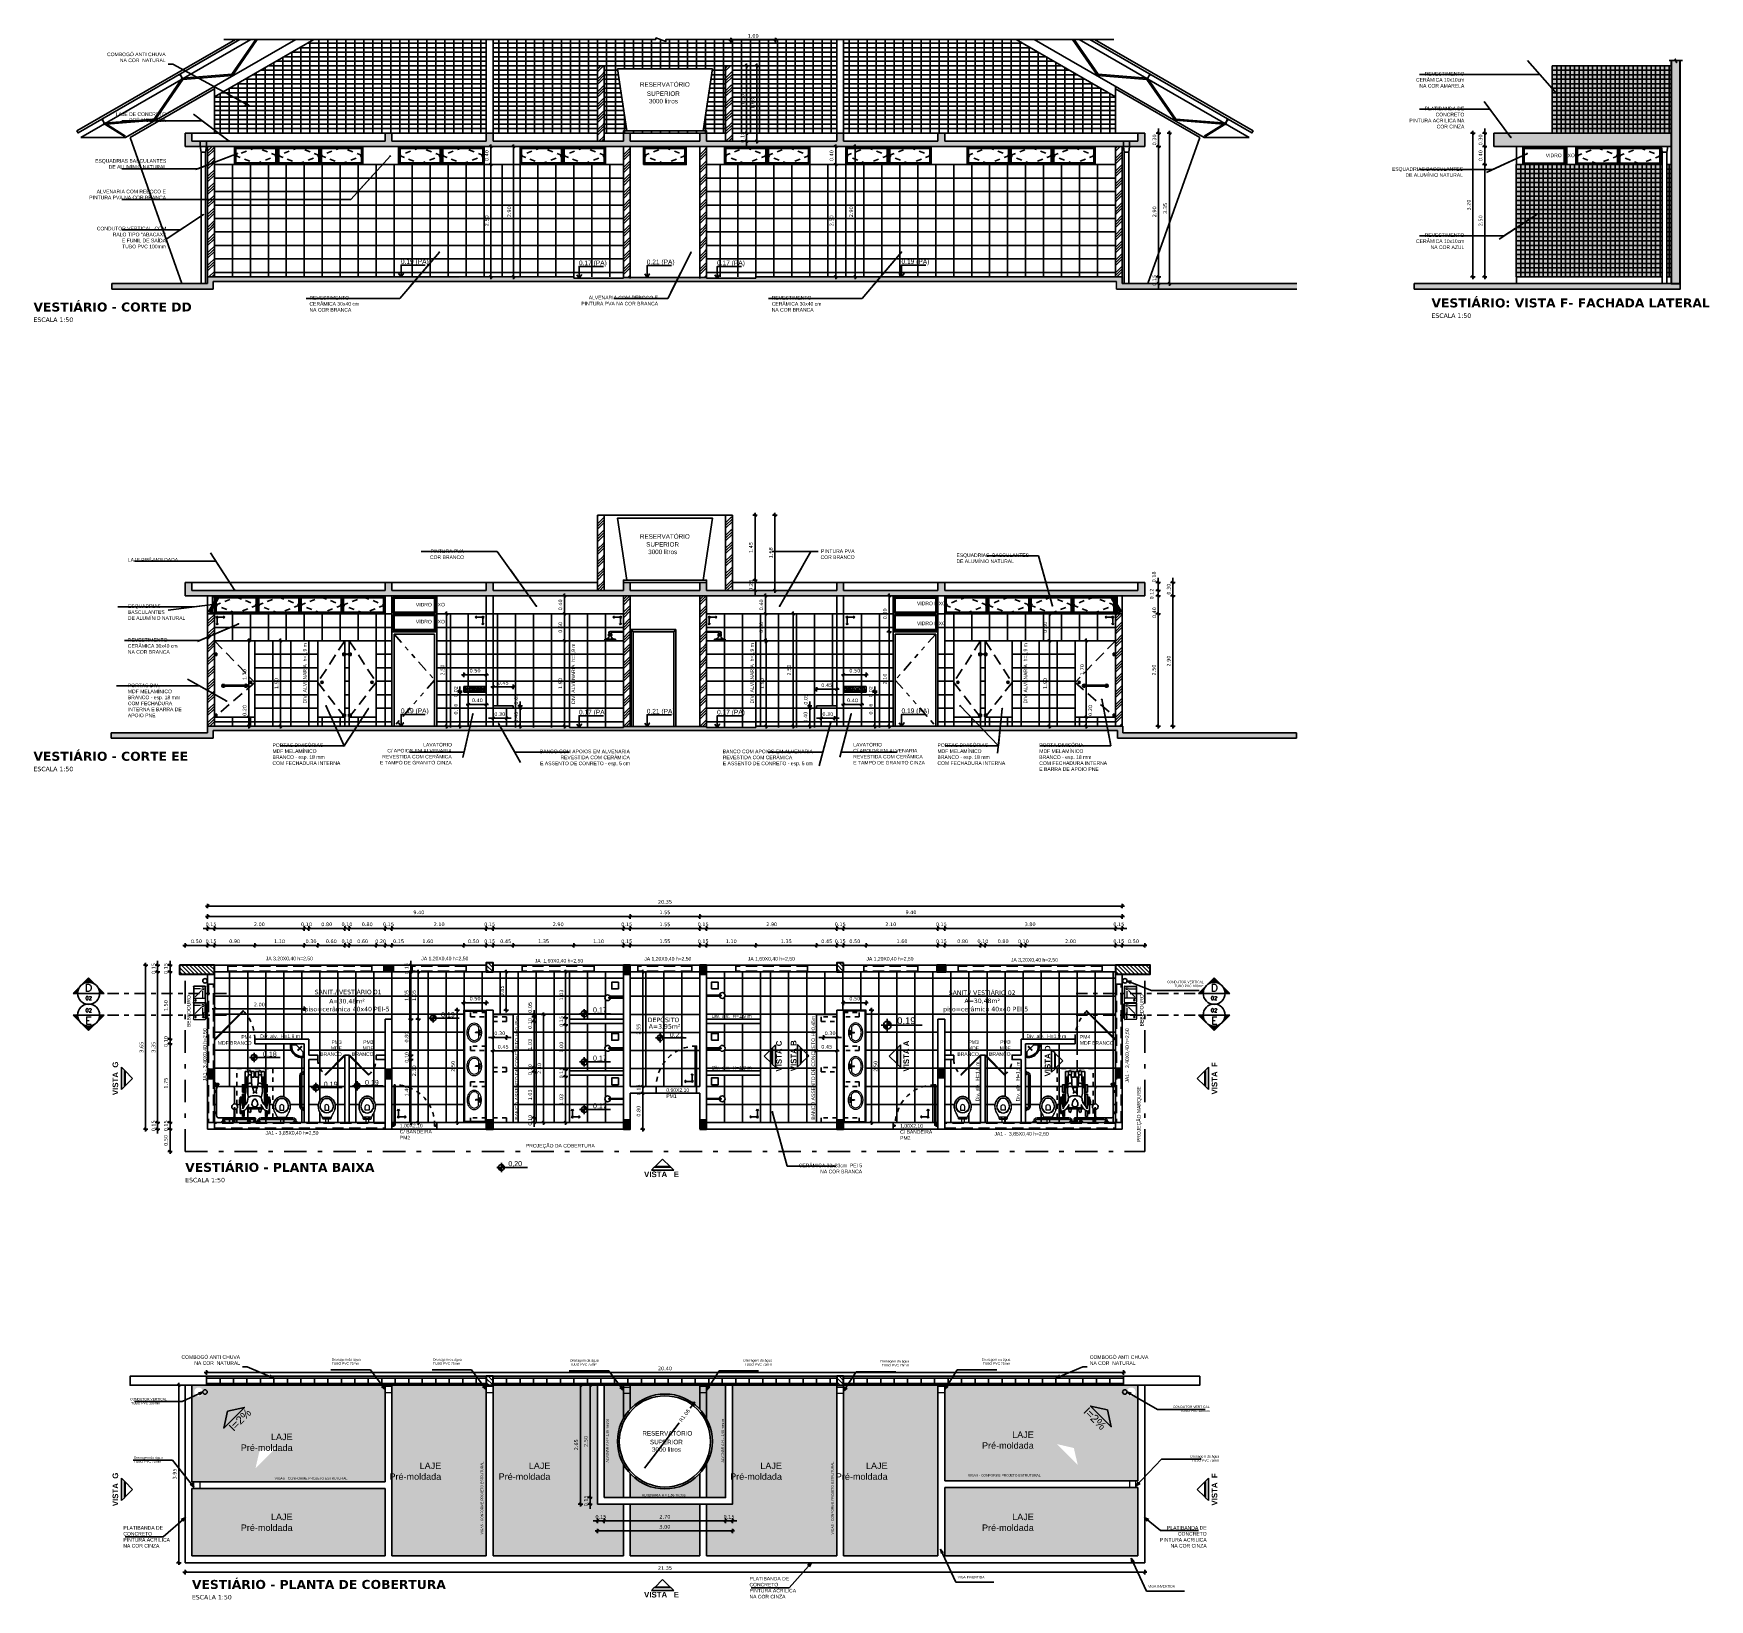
# Model space of a CAD drawing. Header units: inches. Extents: x -64 to 509, y -100 to 268.
# Drawn here: x -12.68 to 24.61, y -7.67 to 27.19 of the extents above; entities that cross this region are included whole.
import ezdxf
from ezdxf.enums import TextEntityAlignment as Align

# ---------------------------------------------------------------- set-up
doc = ezdxf.new("R2010")
doc.units = ezdxf.units.IN
doc.header["$MEASUREMENT"] = 0
doc.header["$PDMODE"] = 35
for name, pattern in [('DASHDOT', [1, 0.5, -0.25, 0, -0.25]), ('DASHDOT2', [0.5, 0.25, -0.125, 0, -0.125]), ('DASHDOTX2', [2, 1, -0.5, 0, -0.5]), ('HIDDEN', [0.375, 0.25, -0.125]), ('HIDDEN2', [0.1875, 0.125, -0.0625]), ('TRAÇO-2PTOS_P', [0.625, 0.25, -0.125, 0, -0.125, 0, -0.125])]:
    doc.linetypes.add(name, pattern=pattern)
for name, color, linetype in [('0_COR', 1, 'Continuous'), ('A-01', 1, 'Continuous'), ('A-WC', 1, 'Continuous'), ('ALVENARIA', 4, 'Continuous'), ('ARQ-ALV-PROJEÇÃO', 8, 'TRAÇO-2PTOS_P'), ('ARQ-ALV-VISTA1', 1, 'Continuous'), ('ARQ-ALV-VISTA2', 2, 'Continuous'), ('ARQ-CTA-1_050', 1, 'Continuous'), ('ARQ-CTA-1_200', 1, 'Continuous'), ('ARQ-ESQ-VISTA1', 2, 'Continuous'), ('ARQ-HTC', 9, 'Continuous'), ('ARQ-PIS-VISTA1', 1, 'Continuous'), ('ARQ-PIS-VISTA2', 2, 'Continuous'), ('ARQ-SMB-1_050', 1, 'Continuous'), ('ARQ_ALVENARIA', 1, 'Continuous'), ('ARQ_ESQUADRIA', 3, 'Continuous'), ('ARQ_ESTRUTURA', 5, 'Continuous'), ('ARQ_HIDRO', 4, 'Continuous'), ('ARQ_PISO', 7, 'Continuous'), ('ARQ_REBOCO', 4, 'Continuous'), ('BL-SAN-01', 1, 'Continuous'), ('COBOGO', 2, 'Continuous'), ('COTA', 1, 'Continuous'), ('EQUIP', 3, 'Continuous'), ('ESQUADRIA', 2, 'Continuous'), ('ESQUADRIAS', 2, 'Continuous'), ('HACHURA', 1, 'Continuous'), ('INDICACAO', 2, 'Continuous'), ('Nivel', 2, 'Continuous'), ('PAREDE', 4, 'Continuous'), ('PROJ', 9, 'HIDDEN'), ('PROJ COBERTA', 8, 'DASHDOTX2'), ('PROJEÇÃO', 8, 'HIDDEN'), ('TXAMB', 2, 'Continuous'), ('VISTA1', 1, 'Continuous'), ('VISTA2', 3, 'Continuous')]:
    doc.layers.add(name, color=color, linetype=linetype)
for name, color, linetype, lineweight in [('BANHEIRO', 1, 'Continuous', 20), ('FO-Hachuras dos pilares', 9, 'Continuous', 5), ('FO-Pilares', 4, 'Continuous', 30), ('HAT', 8, 'Continuous', 15)]:
    doc.layers.add(name, color=color, linetype=linetype, lineweight=lineweight)
doc.styles.add('AMB100', font='verdana.ttf')
doc.styles.add('AMB125', font='verdana.ttf')
doc.styles.add('ARIAL', font='arial.ttf')
doc.styles.add('FNDE Texto Cota 0050', font='verdana.ttf', dxfattribs={"height": 0.08})
doc.styles.add('ROMANS', font='arial.ttf')
doc.styles.get("Standard").update_dxf_attribs({"font": 'verdana.ttf'})
doc.styles.add('SWISS', font='arialbd.ttf')
doc.styles.add('T15', font='SIMPLEX.shx', dxfattribs={"width": 1.1, "height": 0.075})
doc.styles.add('T32', font='SIMPLEX.shx', dxfattribs={"width": 1.1, "height": 0.32})
doc.dimstyles.new('COTA 50', dxfattribs={"dimtxt": 0.08, "dimasz": 0.02, "dimexe": 0.1, "dimexo": 0.2, "dimgap": 0.025, "dimtad": 1, "dimrnd": 0.01, "dimzin": 4, "dimdsep": 46, "dimtxsty": 'ROMANS', "dimblk": 'ARCHTICK', "dimcen": 0.2, "dimclrd": 1, "dimclrt": 1, "dimadec": 0, "dimazin": 0, "dimtfac": 1.777778, "dimtix": 1, "dimtmove": 2, "dimatfit": 3, "dimldrblk": 'ARCHTICK', "dimfxl": 0.25, "dimfxlon": 1, "dimtolj": 1, "dimtzin": 0, "dimarcsym": 0})
doc.dimstyles.new('COTA125$7', dxfattribs={"dimtxt": 0.225, "dimasz": 0.1, "dimexe": 0.15, "dimexo": 0.5, "dimgap": 0.15, "dimtad": 1, "dimzin": 4, "dimdsep": 46, "dimtxsty": 'AMB125', "dimblk": 'ARCHTICK', "dimcen": -0.1, "dimdle": 0.05, "dimclrd": 256, "dimclre": 256, "dimclrt": 3, "dimadec": 0, "dimazin": 0, "dimtfac": 1, "dimtix": 1, "dimtmove": 2, "dimatfit": 3, "dimldrblk": 'OPEN30', "dimfxl": 0.5, "dimfxlon": 1, "dimtvp": 0.5, "dimtfillclr": 2, "dimtolj": 1, "dimtzin": 4, "dimarcsym": 0})
doc.dimstyles.new('FNDE 1-0050', dxfattribs={"dimscale": 5, "dimtxt": 0.08, "dimasz": 0.01, "dimexe": 0.15, "dimexo": 0.15, "dimgap": 0.01, "dimtad": 1, "dimzin": 1, "dimdsep": 46, "dimtxsty": 'FNDE Texto Cota 0050', "dimblk": 'tic', "dimcen": 0.015, "dimdle": 0.15, "dimse1": 1, "dimse2": 1, "dimclrd": 251, "dimclre": 251, "dimclrt": 256, "dimaunit": 1, "dimadec": 3, "dimazin": 0, "dimtfac": 1, "dimtix": 1, "dimtmove": 2, "dimatfit": 3, "dimldrblk": 'tic', "dimfxl": 0.15, "dimtvp": 1, "dimtolj": 1, "dimtzin": 0, "dimarcsym": 0})
pattern_1 = [(90, (-4.705, 2.95037), (-0.40125, 6e-17), []), (180, (-4.705, 2.95037), (-6e-17, -0.40125), [])]
pattern_2 = [(315, (-30.579987, 16.055366), (0.04490128, 0.04490128), [])]
pattern_3 = [(90, (-4.705, 2.95037), (-0.40125, 6e-17), []), (180, (-4.705, 2.95037), (-6e-17, -0.40125), [])]
pattern_4 = [(90, (-4.705, 2.95037), (-0.40125, 6e-17), []), (180, (-4.705, 2.95037), (-6e-17, -0.40125), [])]
pattern_5 = [(95, (0, 0), (0.137888, 0.1157018), [0.01875, -0.20625]), (40, (0, 0), (-0.157498, 0.108442), [0.015, -0.165]), (145.4514, (0.01149, 0.00964), (-0.0196099, 0.2241438), [0.015935, -0.1752855]), (91.1842, (-0.03536, 0.03536), (0.2179233, 0.1594034), [0.028125, -0.309375]), (141.6356, (-0.0172, 0.04864), (-0.0069748, 0.337428), [0.0239026, -0.2629282]), (36.1842, (-0.03536, 0.03536), (-0.006975, 0.337428), [0.0225, -0.2475]), (66, (-0.00884, 0.0442), (0.1766929, 0.0343456), [0.01875, -0.20625]), (11, (-0.00884, 0.0442), (-0.0851771, 0.1712021), [0.015, -0.165]), (116.4514, (0.00589, 0.04706), (0.0915159, 0.2055477), [0.015935, -0.1752855]), (82.5, (0, 0), (-0.0566983, 0.06099745), [0, -0.163, 0, -0.1675, 0, -0.165625]), (52.5, (0, 0), (-0.02321824, 0.11622736), [0, -0.0955, 0, -0.15925, 0, -0.063125]), (12.5, (-0.03942, -0.03942), (0.09835454, 0.0903802), [0, -0.0625, 0, -0.195, 0, -0.25875]), (2.5, (-0.0571, -0.0571), (0.0853975, 0.12078995), [0, -0.08125, 0, -0.1295, 0, -0.18375])]
pattern_6 = [(45, (0, 0), (0.2828427, -2e-17), [0.4]), (45, (0.06, 0), (0.2828427, -2e-17), [0.4]), (45, (0.12, 0), (0.2828427, -2e-17), [0.4])]

msp = doc.modelspace()

# ---------------------------------------------------------------- texts
at = {"layer": 'A-01', "color": 6, "style": 'T32', "width": 1.1}
for tag, p in [('D', (-11.458, 5.948)), ('D', (13.593, 5.948)), ('E', (-11.458, 5.216)), ('E', (13.593, 5.216))]:
    msp.add_attdef(tag, text='E', height=0.164, dxfattribs=at).set_placement(p, align=Align.MIDDLE)
at = {"layer": 'A-01', "color": 3, "style": 'T15', "width": 1.1}
for p in [(-11.453, 5.717), (13.589, 5.717), (-11.453, 5.446), (13.589, 5.446)]:
    msp.add_attdef('02', text='00', height=0.077, dxfattribs=at).set_placement(p, align=Align.MIDDLE)
at = {"layer": 'COTA', "char_height": 0.08, "style": 'ROMANS'}
for s, insert, width, attachment_point in [('COMBOGÓ ANTI CHUVA\\P NA COR  NATURAL ', (-9.74, 26.764), 1.36531, 3), ('REVESTIMENTO\\PCERÂMICA 10x10cm \\PNA COR AMARELA', (19.157, 26.331), 1.36531, 3), ('\\pi0.62082;LAJE DE CONCRETO\\P\\pi0.92036;PRÉ-MOLDADA', (-11.472, 25.433), 1.7316, 1), ('PLATIBANDA DE CONCRETO\\PPINTURA ACRILICA NA\\P COR CINZA', (19.157, 25.557), 1.36531, 3), ('\\pi0.16259;ESQUADRIAS BASCULANTES  \\P\\pi0.46497;DE ALUMÍNIO NATURAL  ', (-11.472, 24.392), 1.7316, 1), ('VIDRO FIXO', (21.615, 24.515), 1.36531, 3), ('\\pi0.16259;ESQUADRIAS BASCULANTES  \\P\\pi0.46497;DE ALUMÍNIO NATURAL  ', (17.382, 24.211), 1.7316, 1), ('\\pi0.19746;ALVENARIA COM REBOCO E \\P\\pi0.032335;PINTURA PVA NA COR BRANCA', (-11.472, 23.71), 1.7316, 1), ('\\pi0.19954;CONDUTOR VERTICAL  COM \\P\\pi0.55457;RALO TIPO "ABACAXI" \\P\\pi0.75905;E FUNIL DE SAÍDA\\P\\pi0.73274; TUBO PVC 100mm ', (-11.472, 22.887), 1.7316, 1), ('REVESTIMENTO\\PCERÂMICA 10x10cm \\PNA COR AZUL', (19.157, 22.738), 1.36531, 3), ('REVESTIMENTO \\PCERÂMICA 30x40 cm \\PNA COR BRANCA ', (-6.54, 21.344), 1.36531, 1), ('\\pi0.19746;ALVENARIA COM REBOCO E \\P\\pi0.032335;PINTURA PVA NA COR BRANCA', (-0.523, 21.349), 1.7316, 1), ('REVESTIMENTO \\PCERÂMICA 30x40 cm \\PNA COR BRANCA ', (3.746, 21.344), 1.36531, 1), ('\\pi0.99485;PINTURA PVA\\P\\pi0.98464;COR BRANCO', (-4.843, 15.704), 1.7316, 1), ('\\pi0.99485;PINTURA PVA\\P\\pi0.98464;COR BRANCO', (3.848, 15.706), 1.7316, 1), ('LAJE PRÉ-MOLDADA\\P\\P  ', (-10.581, 15.512), 1.7316, 1), ('ESQUADRIAS  BASCULANTES  \\PDE ALUMÍNIO NATURAL  ', (7.856, 15.614), 1.96632, 1), ('ESQUADRIAS \\PBASCULANTES  \\PDE ALUMÍNIO NATURAL  ', (-10.581, 14.483), 1.7316, 1), ('VIDRO FIXO', (-3.526, 14.515), 1.36531, 3), ('VIDRO FIXO', (7.624, 14.542), 1.36531, 3), ('VIDRO FIXO', (-3.526, 14.137), 1.36531, 3), ('VIDRO FIXO', (7.624, 14.098), 1.36531, 3), ('REVESTIMENTO \\PCERÂMICA 30x40 cm \\PNA COR BRANCA ', (-10.581, 13.729), 1.36531, 1), ('PORTAS DIV. \\PMDF MELAMÍNICO \\PBRANCO - esp. 18 mm\\PCOM FECHADURA INTERNA E BARRA DE APOIO PNE \\P ', (-10.581, 12.717), 1.36531, 1), ('PORTAS DIVISÓRIAS\\PMDF MELAMÍNICO \\PBRANCO - esp. 18 mm\\PCOM FECHADURA INTERNA\\P ', (-7.363, 11.388), 1.63902, 1), ('\\pi1.651;LAVATÓRIO \\P\\pi0.8544;C/ APOIOS EM ALVENARIA \\P\\pi0.73986;REVESTIDA COM CERÂMICA \\P\\pi0.69031;E TAMPO DE GRANITO CINZA  ', (-5.661, 11.398), 2.27743, 1), ('BANCO COM APOIOS EM ALVENARIA REVESTIDA COM CERÂMICA \\PE ASSENTO DE CONRETO - esp. 5 cm ', (0.591, 11.248), 2.27743, 3), ('BANCO COM APOIOS EM ALVENARIA REVESTIDA COM CERÂMICA \\PE ASSENTO DE CONRETO - esp. 5 cm  ', (2.656, 11.248), 2.27743, 1), ('LAVATÓRIO \\PC/ APOIOS EM ALVENARIA \\PREVESTIDA COM CERÂMICA \\PE TAMPO DE GRANITO CINZA  ', (5.559, 11.398), 2.27743, 1), ('PORTAS DIVISÓRIAS\\PMDF MELAMÍNICO \\PBRANCO - esp. 18 mm\\PCOM FECHADURA INTERNA\\P ', (7.433, 11.388), 1.54807, 1), ('PORTA DIVISÓRIA\\PMDF MELAMÍNICO \\PBRANCO - esp. 18 mm\\PCOM FECHADURA INTERNA\\PE BARRA DE APOIO PNE', (9.699, 11.388), 1.54807, 1), ('{\\H0.66667x;CONDUTOR VERTICAL \\P TUBO PVC 100mm} ', (13.358, 6.103), 1.13322, 3), ('CERÂMICA 33x33cm  PEI 5\\PNA COR BRANCA', (5.757, 2.031), 1.49856, 3), ('COMBOGÓ ANTI CHUVA\\PNA COR  NATURAL ', (-8.084, -2.233), 1.36531, 3), ('COMBOGÓ ANTI CHUVA\\PNA COR  NATURAL ', (10.824, -2.233), 1.36531, 1), ('{\\H0.66667x;Drenagem da água\\PTUBO PVC 75mm} ', (-6.042, -2.3), 1.13322, 1), ('{\\H0.66667x;Drenagem da água\\PTUBO PVC 75mm} ', (-3.792, -2.3), 1.13322, 1), ('{\\H0.66667x;Drenagem da água\\PTUBO PVC 75mm} ', (-0.742, -2.32), 1.13322, 1), ('{\\H0.66667x;Drenagem da água\\PTUBO PVC 75mm} ', (3.754, -2.32), 1.13322, 3), ('{\\H0.66667x;Drenagem da água\\PTUBO PVC 75mm} ', (6.804, -2.34), 1.13322, 3), ('{\\H0.66667x;Drenagem da água\\PTUBO PVC 75mm} ', (9.054, -2.3), 1.13322, 3), ('{\\H0.66667x;CONDUTOR VERTICAL \\P TUBO PVC 100mm} ', (-10.531, -3.182), 1.13322, 1), ('{\\H0.66667x;CONDUTOR VERTICAL \\P TUBO PVC 100mm} ', (13.49, -3.355), 1.13322, 3), ('{\\H0.66667x;Drenagem da água\\PTUBO PVC 75mm} ', (13.701, -4.457), 1.13322, 3), ('{\\H0.66667x;Drenagem da água\\PTUBO PVC 75mm} ', (-10.446, -4.482), 1.13322, 1), ('{\\H0.66667x;VIGAS - CONFORME PROJETO ESTRUTURAL }', (-7.314, -4.947), 1.82714, 1), ('{\\H0.66667x;VIGAS - CONFORME PROJETO ESTRUTURAL }', (8.111, -4.878), 1.82714, 1), ('{\\H0.66667x;ALVENARIA H = 1,68 metros}', (0.857, -5.319), 1.13322, 1), ('PLATIBANDA DE CONCRETO\\PPINTURA ACRILICA NA COR CINZA', (-10.681, -6.033), 1.18239, 1), ('PLATIBANDA DE CONCRETO\\PPINTURA ACRILICA NA COR CINZA', (13.423, -6.033), 1.18239, 3), ('PLATIBANDA DE CONCRETO\\PPINTURA ACRILICA NA COR CINZA', (3.251, -7.165), 1.18239, 1), ('{\\H0.66667x;VIGA INVERTIDA}', (8.48, -7.144), 1.13322, 3), ('{\\H0.66667x;VIGA INVERTIDA}', (12.72, -7.35), 1.13322, 3)]:
    msp.add_mtext(s, dxfattribs=dict(at, insert=insert, width=width, attachment_point=attachment_point))
at = {"layer": 'COTA', "char_height": 0.08, "rotation": 90, "style": 'ROMANS'}
for s, insert, width, attachment_point in [(' DIV. ALVENARIA  h=1,9 m', (-6.682, 13.618), 1.36531, 3), ('DIV. ALVENARIA  h=1,9 m', (-0.709, 13.609), 1.36531, 3), (' DIV. ALVENARIA  h=1,9 m', (3.268, 13.618), 1.36531, 3), (' DIV. ALVENARIA  h=1,9 m', (9.351, 13.618), 1.36531, 3), ('{\\H0.66667x;ALVENARIA H = 1,68 metros}', (0.061, -4.618), 1.13322, 1), ('{\\H0.66667x;ALVENARIA H = 1,68 metros}', (2.628, -4.618), 1.13322, 1), ('{\\H0.66667x;VIGAS - CONFORME PROJETO ESTRUTURAL }', (-2.728, -6.22), 1.82714, 1), ('{\\H0.66667x;VIGAS - CONFORME PROJETO ESTRUTURAL }', (5.072, -6.22), 1.82714, 1)]:
    msp.add_mtext(s, dxfattribs=dict(at, insert=insert, width=width, attachment_point=attachment_point))
at = {"layer": 'HACHURA', "char_height": 0.2, "attachment_point": 1}
for s, insert in [('{\\fVerdana|b1|i0|c0|p34;VESTIÁRIO: VISTA F- FACHADA LATERAL\\P\\fVerdana|b0|i0|c0|p34;\\H0.5x;ESCALA 1:50}', (18.426, 21.291)), ('{\\fVerdana|b1|i0|c0|p34;VESTIÁRIO - CORTE DD\\P\\fVerdana|b0|i0|c0|p34;\\H0.5x;ESCALA 1:50}', (-12.681, 21.2)), ('{\\fVerdana|b1|i0|c0|p34;VESTIÁRIO - CORTE EE\\P\\fVerdana|b0|i0|c0|p34;\\H0.5x;ESCALA 1:50}', (-12.681, 11.2)), ('{\\fVerdana|b1|i0|c0|p34;VESTIÁRIO - PLANTA BAIXA\\P\\fVerdana|b0|i0|c0|p34;\\H0.5x;ESCALA 1:50}', (-9.305, 2.05)), ('{\\fVerdana|b1|i0|c0|p34;VESTIÁRIO - PLANTA DE COBERTURA\\P\\fVerdana|b0|i0|c0|p34;\\H0.5x;ESCALA 1:50}', (-9.155, -7.234))]:
    msp.add_mtext(s, dxfattribs=dict(at, insert=insert))
at = {"layer": 'Nivel', "style": 'ARIAL'}
for s, height, p in [('0.19 (PA) ', 0.105, (-4.176, 22.06)), ('0.17 (PA) ', 0.105, (-0.213, 22.03)), ('0.21 (PA)', 0.105, (1.275, 22.05)), ('0.17 (PA) ', 0.105, (2.86, 22.03)), ('0.19 (PA) ', 0.105, (6.964, 22.06)), ('0.19 (PA) ', 0.105, (-4.176, 12.06)), ('0.17 (PA) ', 0.105, (-0.213, 12.03)), ('0.21 (PA)', 0.105, (1.275, 12.05)), ('0.17 (PA) ', 0.105, (2.86, 12.03)), ('0.19 (PA) ', 0.105, (6.964, 12.06)), ('0,19 ', 0.1125, (-3.436, 5.292)), ('0,17 ', 0.1125, (-0.056, 5.398)), ('0,19 ', 0.15, (6.77, 5.139)), ('0,21', 0.1125, (1.631, 4.849)), ('0,18', 0.1125, (-7.422, 4.415)), ('0,17 ', 0.1125, (-0.056, 4.325)), ('0,19 ', 0.1125, (-6.046, 3.743)), ('0,19 ', 0.1125, (-5.129, 3.782)), ('0,17 ', 0.1125, (-0.056, 3.264)), ('0,20', 0.1125, (-1.962, 1.977))]:
    msp.add_text(s, height=height, dxfattribs=at).set_placement(p, align=Align.CENTER)
at = {"layer": 'TXAMB'}
for s, height, rotation, style, p in [('BEBEDOURO', 0.08, 90, 'ROMANS', (-9.187, 5.426)), ('SANIT./ VESTIÁRIO 01', 0.1, 360, 'AMB100', (-5.68, 5.803)), ('A=30,48m²', 0.1, 360, 'AMB100', (-5.705, 5.6)), ('SANIT./ VESTIÁRIO 02', 0.1, 360, 'AMB100', (8.429, 5.787)), ('A=30,48m²', 0.1, 360, 'AMB100', (8.429, 5.607)), ('BEBEDOURO', 0.08, 90, 'ROMANS', (12.019, 5.445)), ('piso=cerâmica 40x40 PEI-5', 0.1, 360, 'AMB100', (-5.704, 5.423)), ('DEPÓSITO ', 0.1, 360, 'AMB100', (1.361, 5.182)), ('piso=cerâmica 40x40 PEI-5', 0.1, 360, 'AMB100', (8.506, 5.423)), ('A=3,95m²', 0.1, 360, 'AMB100', (1.361, 5.038))]:
    msp.add_text(s, height=height, rotation=rotation, dxfattribs=dict(at, style=style)).set_placement(p, align=Align.CENTER)
at = {"layer": 'TXAMB', "style": 'ROMANS'}
for s, insert, char_height, attachment_point in [('RESERVATÓRIO', (0.813, 26.053), 0.1, 4), ('\\pi-0.36081;SUPERIOR\\P\\pi-0.31664;3000 litros ', (1.33, 25.765), 0.1, 4), ('RESERVATÓRIO', (0.813, 15.992), 0.1, 4), ('\\pi-0.36081;SUPERIOR\\P\\pi-0.31664;3000 litros', (1.314, 15.732), 0.1, 4), ('JA 3,20X0,40 h=2,50 ', (-6.464, 6.591), 0.08, 6), ('JA 1,20X0,40 h=2,50 ', (-3.005, 6.591), 0.08, 6), ('JA  1,60X0,40 h=2,50 ', (-0.45, 6.541), 0.08, 6), ('JA 1,20X0,40 h=2,50 ', (1.957, 6.585), 0.08, 6), ('JA 1,60X0,40 h=2,50 ', (3.213, 6.585), 0.08, 4), ('JA 1,20X0,40 h=2,50 ', (5.853, 6.585), 0.08, 4), ('JA 3,20X0,40 h=2,50 ', (9.068, 6.561), 0.08, 4), ('Div. alv.  H=1,9 m', (3.299, 5.31), 0.08, 6), ('\\P\\pi-0.21577;PM4\\P\\pi-0.73795;MDF BRANCO', (-7.841, 4.852), 0.08, 4), ('Div. alv.  H=1,9 m', (-6.751, 4.86), 0.08, 6), ('Div. alv.  H=1,9 m', (10.299, 4.86), 0.08, 6), ('\\PPM4\\PMDF BRANCO', (10.603, 4.852), 0.08, 4), ('\\P\\pi-0.2161;PM3\\P\\pi-0.22865;MDF \\P\\pi-0.46494;BRANCO', (-5.835, 4.671), 0.08, 4), ('\\P\\pi-0.2161;PM3\\P\\pi-0.22865;MDF \\P\\pi-0.46494;BRANCO', (-5.128, 4.671), 0.08, 4), ('\\P\\pi-0.2161;PM3\\P\\pi-0.22865;MDF \\P\\pi-0.46494;BRANCO', (8.34, 4.671), 0.08, 4), ('\\P\\pi-0.2161;PM3\\P\\pi-0.22865;MDF \\P\\pi-0.46494;BRANCO', (9.047, 4.671), 0.08, 4), ('Div. alv.  H=1,9 m', (3.299, 4.16), 0.08, 6), ('0,90X2,10\\PPM1', (1.4, 3.603), 0.08, 4), ('JA1 - 3,85X0,40 h=2,50 ', (-6.34, 2.709), 0.08, 6), ('1,00X2,10\\PC/ BANDEIRA\\PPM2', (-4.53, 2.745), 0.08, 4), ('1,00X2,10\\PC/ BANDEIRA\\PPM2', (6.603, 2.739), 0.08, 4), ('JA1 -  3,85X0,40 h=2,50 ', (9.91, 2.689), 0.08, 6), ('PROJEÇÃO DA COBERTURA', (-0.191, 2.42), 0.08, 6), ('LAJE\\PPré-moldada ', (-6.916, -4.171), 0.144, 6), ('RESERVATÓRIO', (0.868, -3.971), 0.1, 4), ('LAJE\\PPré-moldada ', (9.577, -4.122), 0.144, 6), ('\\pi-0.36081;SUPERIOR\\P\\pi-0.31664;3000 litros', (1.398, -4.248), 0.1, 4), ('LAJE\\PPré-moldada ', (-3.608, -4.814), 0.144, 6), ('LAJE\\PPré-moldada ', (-1.179, -4.814), 0.144, 6), ('LAJE\\PPré-moldada ', (3.973, -4.814), 0.144, 6), ('LAJE\\PPré-moldada ', (6.324, -4.814), 0.144, 6), ('LAJE\\PPré-moldada ', (-6.916, -5.952), 0.144, 6), ('LAJE\\PPré-moldada ', (9.577, -5.952), 0.144, 6)]:
    msp.add_mtext(s, dxfattribs=dict(at, insert=insert, char_height=char_height, attachment_point=attachment_point))
for s, insert, char_height, attachment_point, rotation in [('BANCO ASSENTO DE CONCRETO H=0,45m', (-1.917, 5.319), 0.08, 6, 90), ('BANCO ASSENTO DE CONCRETO H=0,45m', (4.676, 5.319), 0.08, 6, 90), ('JA1 - 3,40X0,40 h=2,50 ', (-8.863, 5.045), 0.08, 6, 90), ('JA1 -  3,40X0,40 h=2,50 ', (11.662, 5.045), 0.08, 6, 90), ('Div. alv.  H=1,9 m', (8.332, 4.304), 0.08, 6, 90), ('Div. alv.  H=1,9 m', (9.232, 4.304), 0.08, 6, 90), ('PROJEÇÃO MARQUISE', (11.926, 3.753), 0.08, 6, 90), ('I=2%', (-8.289, -3.877), 0.18, 4, 45), ('I=2%', (11.141, -3.848), 0.18, 6, 315)]:
    msp.add_mtext(s, dxfattribs=dict(at, insert=insert, char_height=char_height, attachment_point=attachment_point, rotation=rotation))

# ---------------------------------------------------------------- blocks, each defined once
blk = doc.blocks.new('_ArchTick')
at = {"color": 0, "linetype": 'ByBlock', "const_width": 0.15}
blk.add_lwpolyline([(-0.5, -0.5), (0.5, 0.5)], dxfattribs=at)
blk = doc.blocks.new('_Open30')
at = {"color": 0, "linetype": 'ByBlock', "lineweight": -2}
for p, q in [((-1, 0.27), (0, 0)), ((0, 0), (-1, -0.27)), ((0, 0), (-1, 0))]:
    blk.add_line(p, q, dxfattribs=at)
blk = doc.blocks.new('Ind-fac')
at = {"color": 2}
for p, q in [((-0.89, -1.19), (-0.66, -0.95)), ((-0.89, -1.19), (0.89, -1.19)), ((-0.66, -0.95), (0.66, -0.95)), ((-0.6, -0.9), (0, -0.3)), ((-0.6, -0.9), (0.6, -0.9)), ((0.6, -0.9), (0, -0.3)), ((0.89, -1.19), (0.66, -0.95))]:
    blk.add_line(p, q, dxfattribs=at)
at = {"color": 3, "style": 'SWISS', "flags": 4}
blk.add_attdef('N', text='', height=0.25, dxfattribs=at).set_placement((0, -0.64), align=Align.MIDDLE_CENTER)
blk = doc.blocks.new('tic')
at = {"color": 251}
for p, q in [((-1, 0), (1, 0)), ((0, -1), (0, 1))]:
    blk.add_line(p, q, dxfattribs=at)
blk.add_line((-0.6, -0.6), (0.6, 0.6))
blk = doc.blocks.new('*D744')
at = {"layer": 'ARQ-CTA-1_050', "color": 251, "lineweight": -2, "transparency": 16777216}
blk.add_line((-9.447, -2.95), (-9.447, -6.8), dxfattribs=at)
at = {"layer": 'DEFPOINTS', "color": 0, "transparency": 16777216}
for p in [(-9.305, -2.9), (-9.447, -6.85), (-9.305, -6.85)]:
    blk.add_point(p, dxfattribs=at)
at = {"layer": 'ARQ-CTA-1_050', "color": 251, "lineweight": -2, "transparency": 16777216, "xscale": 0.05, "yscale": 0.05, "zscale": 0.05}
for p, rotation in [((-9.447, -2.9), 90), ((-9.447, -6.85), 270)]:
    blk.add_blockref('tic', p, dxfattribs=dict(at, rotation=rotation))
at = {"layer": 'ARQ-CTA-1_050', "transparency": 16777216, "insert": (-9.539, -4.875), "char_height": 0.08, "attachment_point": 5, "rotation": 90, "style": 'FNDE Texto Cota 0050'}
blk.add_mtext('\\A1;3.95', dxfattribs=at)
blk = doc.blocks.new('*D745')
at = {"layer": 'ARQ-CTA-1_050', "color": 251, "lineweight": -2, "transparency": 16777216}
blk.add_line((-9.255, -7.061), (11.995, -7.061), dxfattribs=at)
at = {"layer": 'DEFPOINTS', "color": 0, "transparency": 16777216}
for p in [(-9.305, -6.85), (12.045, -6.85), (12.045, -7.061)]:
    blk.add_point(p, dxfattribs=at)
at = {"layer": 'ARQ-CTA-1_050', "color": 251, "lineweight": -2, "transparency": 16777216, "xscale": 0.05, "yscale": 0.05, "zscale": 0.05, "rotation": 180}
blk.add_blockref('tic', (-9.305, -7.061), dxfattribs=at)
at = {"layer": 'ARQ-CTA-1_050', "color": 251, "lineweight": -2, "transparency": 16777216, "xscale": 0.05, "yscale": 0.05, "zscale": 0.05}
blk.add_blockref('tic', (12.045, -7.061), dxfattribs=at)
at = {"layer": 'ARQ-CTA-1_050', "transparency": 16777216, "insert": (1.37, -6.969), "char_height": 0.08, "attachment_point": 5, "style": 'FNDE Texto Cota 0050'}
blk.add_mtext('\\A1;21.35', dxfattribs=at)
blk = doc.blocks.new('*D746')
at = {"layer": 'ARQ-CTA-1_050', "color": 251, "lineweight": -2, "transparency": 16777216}
blk.add_line((-0.51, -2.95), (-0.51, -5.5), dxfattribs=at)
at = {"layer": 'DEFPOINTS', "color": 0, "transparency": 16777216}
for p in [(-0.386, -2.9), (-0.51, -5.55), (-0.386, -5.55)]:
    blk.add_point(p, dxfattribs=at)
at = {"layer": 'ARQ-CTA-1_050', "color": 251, "lineweight": -2, "transparency": 16777216, "xscale": 0.05, "yscale": 0.05, "zscale": 0.05}
for p, rotation in [((-0.51, -2.9), 90), ((-0.51, -5.55), 270)]:
    blk.add_blockref('tic', p, dxfattribs=dict(at, rotation=rotation))
at = {"layer": 'ARQ-CTA-1_050', "transparency": 16777216, "insert": (-0.602, -4.225), "char_height": 0.08, "attachment_point": 5, "rotation": 90, "style": 'FNDE Texto Cota 0050'}
blk.add_mtext('\\A1;2.65', dxfattribs=at)
blk = doc.blocks.new('*D747')
at = {"layer": 'ARQ-CTA-1_050', "color": 251, "lineweight": -2, "transparency": 16777216}
blk.add_line((-0.08, -6.144), (2.82, -6.144), dxfattribs=at)
at = {"layer": 'DEFPOINTS', "color": 0, "transparency": 16777216}
for p in [(-0.13, -5.727), (2.87, -5.727), (2.87, -6.144)]:
    blk.add_point(p, dxfattribs=at)
at = {"layer": 'ARQ-CTA-1_050', "color": 251, "lineweight": -2, "transparency": 16777216, "xscale": 0.05, "yscale": 0.05, "zscale": 0.05, "rotation": 180}
blk.add_blockref('tic', (-0.13, -6.144), dxfattribs=at)
at = {"layer": 'ARQ-CTA-1_050', "color": 251, "lineweight": -2, "transparency": 16777216, "xscale": 0.05, "yscale": 0.05, "zscale": 0.05}
blk.add_blockref('tic', (2.87, -6.144), dxfattribs=at)
at = {"layer": 'ARQ-CTA-1_050', "transparency": 16777216, "insert": (1.37, -6.052), "char_height": 0.08, "attachment_point": 5, "style": 'FNDE Texto Cota 0050'}
blk.add_mtext('\\A1;3.00', dxfattribs=at)
blk = doc.blocks.new('*D748')
at = {"layer": 'ARQ-CTA-1_050', "color": 251, "lineweight": -2, "transparency": 16777216}
for p, q in [((-0.18, -5.919), (-0.23, -5.919)), ((0.02, -5.919), (-0.13, -5.919)), ((0.07, -5.919), (0.12, -5.919))]:
    blk.add_line(p, q, dxfattribs=at)
at = {"layer": 'DEFPOINTS', "color": 0, "transparency": 16777216}
for p in [(-0.13, -5.4), (0.02, -5.4), (-0.13, -5.919)]:
    blk.add_point(p, dxfattribs=at)
at = {"layer": 'ARQ-CTA-1_050', "color": 251, "lineweight": -2, "transparency": 16777216, "xscale": 0.05, "yscale": 0.05, "zscale": 0.05}
blk.add_blockref('tic', (-0.13, -5.919), dxfattribs=at)
at = {"layer": 'ARQ-CTA-1_050', "color": 251, "lineweight": -2, "transparency": 16777216, "xscale": 0.05, "yscale": 0.05, "zscale": 0.05, "rotation": 180}
blk.add_blockref('tic', (0.02, -5.919), dxfattribs=at)
at = {"layer": 'ARQ-CTA-1_050', "transparency": 16777216, "insert": (-0.055, -5.827), "char_height": 0.08, "attachment_point": 5, "style": 'FNDE Texto Cota 0050'}
blk.add_mtext('\\A1;0.15', dxfattribs=at)
blk = doc.blocks.new('*D749')
at = {"layer": 'ARQ-CTA-1_050', "color": 251, "lineweight": -2, "transparency": 16777216}
blk.add_line((0.07, -5.919), (2.67, -5.919), dxfattribs=at)
at = {"layer": 'DEFPOINTS', "color": 0, "transparency": 16777216}
for p in [(0.02, -5.4), (2.72, -5.4), (2.72, -5.919)]:
    blk.add_point(p, dxfattribs=at)
at = {"layer": 'ARQ-CTA-1_050', "color": 251, "lineweight": -2, "transparency": 16777216, "xscale": 0.05, "yscale": 0.05, "zscale": 0.05, "rotation": 180}
blk.add_blockref('tic', (0.02, -5.919), dxfattribs=at)
at = {"layer": 'ARQ-CTA-1_050', "color": 251, "lineweight": -2, "transparency": 16777216, "xscale": 0.05, "yscale": 0.05, "zscale": 0.05}
blk.add_blockref('tic', (2.72, -5.919), dxfattribs=at)
at = {"layer": 'ARQ-CTA-1_050', "transparency": 16777216, "insert": (1.37, -5.827), "char_height": 0.08, "attachment_point": 5, "style": 'FNDE Texto Cota 0050'}
blk.add_mtext('\\A1;2.70', dxfattribs=at)
blk = doc.blocks.new('*D750')
at = {"layer": 'ARQ-CTA-1_050', "color": 251, "lineweight": -2, "transparency": 16777216}
for p, q in [((2.67, -5.919), (2.62, -5.919)), ((2.72, -5.919), (2.87, -5.919)), ((2.92, -5.919), (2.97, -5.919))]:
    blk.add_line(p, q, dxfattribs=at)
at = {"layer": 'DEFPOINTS', "color": 0, "transparency": 16777216}
for p in [(2.72, -5.4), (2.87, -5.55), (2.87, -5.919)]:
    blk.add_point(p, dxfattribs=at)
at = {"layer": 'ARQ-CTA-1_050', "color": 251, "lineweight": -2, "transparency": 16777216, "xscale": 0.05, "yscale": 0.05, "zscale": 0.05}
blk.add_blockref('tic', (2.72, -5.919), dxfattribs=at)
at = {"layer": 'ARQ-CTA-1_050', "color": 251, "lineweight": -2, "transparency": 16777216, "xscale": 0.05, "yscale": 0.05, "zscale": 0.05, "rotation": 180}
blk.add_blockref('tic', (2.87, -5.919), dxfattribs=at)
at = {"layer": 'ARQ-CTA-1_050', "transparency": 16777216, "insert": (2.795, -5.827), "char_height": 0.08, "attachment_point": 5, "style": 'FNDE Texto Cota 0050'}
blk.add_mtext('\\A1;0.15', dxfattribs=at)
blk = doc.blocks.new('*D751')
at = {"layer": 'ARQ-CTA-1_050', "color": 251, "lineweight": -2, "transparency": 16777216}
for p, q in [((-0.297, -5.35), (-0.297, -5.3)), ((-0.297, -5.55), (-0.297, -5.4)), ((-0.297, -5.6), (-0.297, -5.65))]:
    blk.add_line(p, q, dxfattribs=at)
at = {"layer": 'DEFPOINTS', "color": 0, "transparency": 16777216}
for p in [(-0.297, -5.4), (-0.197, -5.55), (-0.047, -5.4)]:
    blk.add_point(p, dxfattribs=at)
at = {"layer": 'ARQ-CTA-1_050', "color": 251, "lineweight": -2, "transparency": 16777216, "xscale": 0.05, "yscale": 0.05, "zscale": 0.05}
for p, rotation in [((-0.297, -5.4), 270), ((-0.297, -5.55), 90)]:
    blk.add_blockref('tic', p, dxfattribs=dict(at, rotation=rotation))
at = {"layer": 'ARQ-CTA-1_050', "transparency": 16777216, "insert": (-0.389, -5.475), "char_height": 0.08, "attachment_point": 5, "rotation": 90, "style": 'FNDE Texto Cota 0050'}
blk.add_mtext('\\A1;0.15', dxfattribs=at)
blk = doc.blocks.new('*D752')
at = {"layer": 'ARQ-CTA-1_050', "color": 251, "lineweight": -2, "transparency": 16777216}
blk.add_line((-0.297, -5.35), (-0.297, -2.95), dxfattribs=at)
at = {"layer": 'DEFPOINTS', "color": 0, "transparency": 16777216}
for p in [(-0.297, -2.9), (-0.197, -2.9), (-0.047, -5.4)]:
    blk.add_point(p, dxfattribs=at)
at = {"layer": 'ARQ-CTA-1_050', "color": 251, "lineweight": -2, "transparency": 16777216, "xscale": 0.05, "yscale": 0.05, "zscale": 0.05}
for p, rotation in [((-0.297, -2.9), 90), ((-0.297, -5.4), 270)]:
    blk.add_blockref('tic', p, dxfattribs=dict(at, rotation=rotation))
at = {"layer": 'ARQ-CTA-1_050', "transparency": 16777216, "insert": (-0.389, -4.15), "char_height": 0.08, "attachment_point": 5, "rotation": 90, "style": 'FNDE Texto Cota 0050'}
blk.add_mtext('\\A1;2.50', dxfattribs=at)
blk = doc.blocks.new('*D753')
at = {"layer": 'ARQ-CTA-1_050', "color": 251, "lineweight": -2, "transparency": 16777216}
blk.add_line((-8.78, -2.618), (11.52, -2.618), dxfattribs=at)
at = {"layer": 'DEFPOINTS', "color": 0, "transparency": 16777216}
for p in [(-8.83, -2.752), (11.57, -2.618), (11.57, -2.752)]:
    blk.add_point(p, dxfattribs=at)
at = {"layer": 'ARQ-CTA-1_050', "color": 251, "lineweight": -2, "transparency": 16777216, "xscale": 0.05, "yscale": 0.05, "zscale": 0.05, "rotation": 180}
blk.add_blockref('tic', (-8.83, -2.618), dxfattribs=at)
at = {"layer": 'ARQ-CTA-1_050', "color": 251, "lineweight": -2, "transparency": 16777216, "xscale": 0.05, "yscale": 0.05, "zscale": 0.05}
blk.add_blockref('tic', (11.57, -2.618), dxfattribs=at)
at = {"layer": 'ARQ-CTA-1_050', "transparency": 16777216, "insert": (1.37, -2.526), "char_height": 0.08, "attachment_point": 5, "style": 'FNDE Texto Cota 0050'}
blk.add_mtext('\\A1;20.40', dxfattribs=at)
blk = doc.blocks.new('*D754')
at = {"layer": 'ARQ-CTA-1_050', "color": 251, "lineweight": -2, "transparency": 16777216}
for p, q in [((1.977, -3.349), (1.931, -3.409)), ((0.917, -4.747), (1.684, -3.735))]:
    blk.add_line(p, q, dxfattribs=at)
at = {"layer": 'DEFPOINTS', "color": 0, "transparency": 16777216}
for p in [(2.007, -3.309), (1.37, -4.15)]:
    blk.add_point(p, dxfattribs=at)
at = {"layer": 'ARQ-CTA-1_050', "color": 251, "lineweight": -2, "transparency": 16777216, "xscale": 0.05, "yscale": 0.05, "zscale": 0.05, "rotation": 52.85315972387157}
blk.add_blockref('tic', (2.007, -3.309), dxfattribs=at)
at = {"layer": 'ARQ-CTA-1_050', "transparency": 16777216, "insert": (1.808, -3.572), "char_height": 0.08, "attachment_point": 5, "rotation": 52.8532, "style": 'FNDE Texto Cota 0050'}
blk.add_mtext('\\A1;R1.06', dxfattribs=at)
blk = doc.blocks.new('Chuveiro')
for p, q in [((-0.393, 0.01), (0, 0.01)), ((0, 0.01), (0, -0.01)), ((0, -0.01), (-0.393, -0.01))]:
    blk.add_line(p, q)
for centre, radius, start, end in [((-0.426, 0), 0.078, 7.3661, 352.6339), ((-0.393, 0), 0.01, 90, 270)]:
    blk.add_arc(centre, radius, start, end)
blk = doc.blocks.new('CUBAB2')
for p, q in [((0.028, 0.008), (0.127, 0.008)), ((0.067, 0.123), (0.067, 0.008)), ((0.028, -0.007), (0.127, -0.007)), ((0.067, -0.007), (0.067, -0.123))]:
    blk.add_line(p, q)
for centre, radius in [((0.038, 0.04), 0.0134), ((0.038, 0.04), 0.00926), ((0.038, -0.039), 0.0134), ((0.038, -0.039), 0.00926)]:
    blk.add_circle(centre, radius)
for centre, radius, start, end in [((0.288, 0), 0.288, 162.9288, 180), ((0.288, 0), 0.288, 180, 197.0712), ((0.225, 0.02), 0.222, 143.4475, 162.9288), ((0.028, 0), 0.00737, 90, 270), ((0.185, 0.049), 0.172, 119.1924, 143.4475), ((0.225, 0.02), 0.189, 143.4475, 146.7796), ((0.185, 0.049), 0.139, 119.1924, 143.4475), ((0.159, 0.095), 0.119, 90, 119.1924), ((0.159, 0.095), 0.0866, 90, 119.1924), ((0.127, 0), 0.00737, 270, 90), ((0.159, 0.095), 0.119, 60.8076, 90), ((0.159, 0.095), 0.0866, 60.8076, 90), ((0.133, 0.049), 0.139, 36.5525, 60.8076), ((0.133, 0.049), 0.172, 36.5525, 60.8076), ((0.093, 0.02), 0.189, 17.0712, 36.5525), ((0.093, 0.02), 0.222, 17.0712, 36.5525), ((0.03, 0), 0.256, 360, 17.0712), ((0.03, 0), 0.288, 360, 17.0712), ((0.03, 0), 0.288, 342.9288, 360), ((0.225, -0.02), 0.222, 197.0712, 216.5525), ((0.185, -0.049), 0.172, 216.5525, 240.8076), ((0.225, -0.02), 0.189, 213.2204, 216.5525), ((0.185, -0.049), 0.139, 216.5525, 240.8076), ((0.159, -0.095), 0.119, 240.8076, 270), ((0.159, -0.095), 0.0866, 240.8076, 270), ((0.159, -0.095), 0.0866, 270, 299.1924), ((0.159, -0.095), 0.119, 270, 299.1924), ((0.133, -0.049), 0.139, 299.1924, 323.4475), ((0.133, -0.049), 0.172, 299.1924, 323.4475), ((0.093, -0.02), 0.189, 323.4475, 342.9288), ((0.093, -0.02), 0.222, 323.4475, 342.9288), ((0.03, 0), 0.256, 342.9288, 0)]:
    blk.add_arc(centre, radius, start, end)
blk = doc.blocks.new('*D179')
at = {"layer": 'ARQ-CTA-1_050', "color": 251, "lineweight": -2, "transparency": 16777216}
blk.add_line((-9.255, 6.89), (-8.855, 6.89), dxfattribs=at)
at = {"layer": 'DEFPOINTS', "color": 0, "transparency": 16777216}
for p in [(-8.805, 6.89), (-9.305, 6.273), (-8.805, 6.273)]:
    blk.add_point(p, dxfattribs=at)
at = {"layer": 'ARQ-CTA-1_050', "color": 251, "lineweight": -2, "transparency": 16777216, "xscale": 0.05, "yscale": 0.05, "zscale": 0.05, "rotation": 180}
blk.add_blockref('tic', (-9.305, 6.89), dxfattribs=at)
at = {"layer": 'ARQ-CTA-1_050', "color": 251, "lineweight": -2, "transparency": 16777216, "xscale": 0.05, "yscale": 0.05, "zscale": 0.05}
blk.add_blockref('tic', (-8.805, 6.89), dxfattribs=at)
at = {"layer": 'ARQ-CTA-1_050', "transparency": 16777216, "insert": (-9.055, 6.981), "char_height": 0.08, "attachment_point": 5, "style": 'FNDE Texto Cota 0050'}
blk.add_mtext('\\A1;0.50', dxfattribs=at)
blk = doc.blocks.new('*D180')
at = {"layer": 'ARQ-CTA-1_050', "color": 251, "lineweight": -2, "transparency": 16777216}
for p, q in [((-8.855, 6.89), (-8.905, 6.89)), ((-8.805, 6.89), (-8.655, 6.89)), ((-8.605, 6.89), (-8.555, 6.89))]:
    blk.add_line(p, q, dxfattribs=at)
at = {"layer": 'DEFPOINTS', "color": 0, "transparency": 16777216}
for p in [(-8.655, 6.89), (-8.805, 6.273), (-8.655, 6.273)]:
    blk.add_point(p, dxfattribs=at)
at = {"layer": 'ARQ-CTA-1_050', "color": 251, "lineweight": -2, "transparency": 16777216, "xscale": 0.05, "yscale": 0.05, "zscale": 0.05}
blk.add_blockref('tic', (-8.805, 6.89), dxfattribs=at)
at = {"layer": 'ARQ-CTA-1_050', "color": 251, "lineweight": -2, "transparency": 16777216, "xscale": 0.05, "yscale": 0.05, "zscale": 0.05, "rotation": 180}
blk.add_blockref('tic', (-8.655, 6.89), dxfattribs=at)
at = {"layer": 'ARQ-CTA-1_050', "transparency": 16777216, "insert": (-8.73, 6.981), "char_height": 0.08, "attachment_point": 5, "style": 'FNDE Texto Cota 0050'}
blk.add_mtext('\\A1;0.15', dxfattribs=at)
blk = doc.blocks.new('*D181')
at = {"layer": 'ARQ-CTA-1_050', "color": 251, "lineweight": -2, "transparency": 16777216}
blk.add_line((-8.605, 6.89), (-7.805, 6.89), dxfattribs=at)
at = {"layer": 'DEFPOINTS', "color": 0, "transparency": 16777216}
for p in [(-7.755, 6.89), (-8.655, 6.273), (-7.755, 6.273)]:
    blk.add_point(p, dxfattribs=at)
at = {"layer": 'ARQ-CTA-1_050', "color": 251, "lineweight": -2, "transparency": 16777216, "xscale": 0.05, "yscale": 0.05, "zscale": 0.05, "rotation": 180}
blk.add_blockref('tic', (-8.655, 6.89), dxfattribs=at)
at = {"layer": 'ARQ-CTA-1_050', "color": 251, "lineweight": -2, "transparency": 16777216, "xscale": 0.05, "yscale": 0.05, "zscale": 0.05}
blk.add_blockref('tic', (-7.755, 6.89), dxfattribs=at)
at = {"layer": 'ARQ-CTA-1_050', "transparency": 16777216, "insert": (-8.205, 6.981), "char_height": 0.08, "attachment_point": 5, "style": 'FNDE Texto Cota 0050'}
blk.add_mtext('\\A1;0.90', dxfattribs=at)
blk = doc.blocks.new('*D182')
at = {"layer": 'ARQ-CTA-1_050', "color": 251, "lineweight": -2, "transparency": 16777216}
for p, q in [((-4.905, 6.89), (-4.955, 6.89)), ((-4.855, 6.89), (-4.705, 6.89)), ((-4.655, 6.89), (-4.605, 6.89))]:
    blk.add_line(p, q, dxfattribs=at)
at = {"layer": 'DEFPOINTS', "color": 0, "transparency": 16777216}
for p in [(-4.705, 6.89), (-4.855, 6.273), (-4.705, 6.273)]:
    blk.add_point(p, dxfattribs=at)
at = {"layer": 'ARQ-CTA-1_050', "color": 251, "lineweight": -2, "transparency": 16777216, "xscale": 0.05, "yscale": 0.05, "zscale": 0.05}
blk.add_blockref('tic', (-4.855, 6.89), dxfattribs=at)
at = {"layer": 'ARQ-CTA-1_050', "color": 251, "lineweight": -2, "transparency": 16777216, "xscale": 0.05, "yscale": 0.05, "zscale": 0.05, "rotation": 180}
blk.add_blockref('tic', (-4.705, 6.89), dxfattribs=at)
at = {"layer": 'ARQ-CTA-1_050', "transparency": 16777216, "insert": (-4.557, 6.981), "char_height": 0.08, "attachment_point": 5, "style": 'FNDE Texto Cota 0050'}
blk.add_mtext('\\A1;0.15', dxfattribs=at)
blk = doc.blocks.new('*D183')
at = {"layer": 'ARQ-CTA-1_050', "color": 251, "lineweight": -2, "transparency": 16777216}
blk.add_line((-4.655, 6.89), (-3.155, 6.89), dxfattribs=at)
at = {"layer": 'DEFPOINTS', "color": 0, "transparency": 16777216}
for p in [(-3.105, 6.89), (-4.705, 6.273), (-3.105, 6.273)]:
    blk.add_point(p, dxfattribs=at)
at = {"layer": 'ARQ-CTA-1_050', "color": 251, "lineweight": -2, "transparency": 16777216, "xscale": 0.05, "yscale": 0.05, "zscale": 0.05, "rotation": 180}
blk.add_blockref('tic', (-4.705, 6.89), dxfattribs=at)
at = {"layer": 'ARQ-CTA-1_050', "color": 251, "lineweight": -2, "transparency": 16777216, "xscale": 0.05, "yscale": 0.05, "zscale": 0.05}
blk.add_blockref('tic', (-3.105, 6.89), dxfattribs=at)
at = {"layer": 'ARQ-CTA-1_050', "transparency": 16777216, "insert": (-3.905, 6.981), "char_height": 0.08, "attachment_point": 5, "style": 'FNDE Texto Cota 0050'}
blk.add_mtext('\\A1;1.60', dxfattribs=at)
blk = doc.blocks.new('*D184')
at = {"layer": 'ARQ-CTA-1_050', "color": 251, "lineweight": -2, "transparency": 16777216}
blk.add_line((-3.055, 6.89), (-2.655, 6.89), dxfattribs=at)
at = {"layer": 'DEFPOINTS', "color": 0, "transparency": 16777216}
for p in [(-2.605, 6.89), (-3.105, 6.273), (-2.605, 6.273)]:
    blk.add_point(p, dxfattribs=at)
at = {"layer": 'ARQ-CTA-1_050', "color": 251, "lineweight": -2, "transparency": 16777216, "xscale": 0.05, "yscale": 0.05, "zscale": 0.05, "rotation": 180}
blk.add_blockref('tic', (-3.105, 6.89), dxfattribs=at)
at = {"layer": 'ARQ-CTA-1_050', "color": 251, "lineweight": -2, "transparency": 16777216, "xscale": 0.05, "yscale": 0.05, "zscale": 0.05}
blk.add_blockref('tic', (-2.605, 6.89), dxfattribs=at)
at = {"layer": 'ARQ-CTA-1_050', "transparency": 16777216, "insert": (-2.89, 6.981), "char_height": 0.08, "attachment_point": 5, "style": 'FNDE Texto Cota 0050'}
blk.add_mtext('\\A1;0.50', dxfattribs=at)
blk = doc.blocks.new('*D185')
at = {"layer": 'ARQ-CTA-1_050', "color": 251, "lineweight": -2, "transparency": 16777216}
for p, q in [((-2.655, 6.89), (-2.705, 6.89)), ((-2.605, 6.89), (-2.455, 6.89)), ((-2.405, 6.89), (-2.355, 6.89))]:
    blk.add_line(p, q, dxfattribs=at)
at = {"layer": 'DEFPOINTS', "color": 0, "transparency": 16777216}
for p in [(-2.455, 6.89), (-2.605, 6.323), (-2.455, 6.323)]:
    blk.add_point(p, dxfattribs=at)
at = {"layer": 'ARQ-CTA-1_050', "color": 251, "lineweight": -2, "transparency": 16777216, "xscale": 0.05, "yscale": 0.05, "zscale": 0.05}
blk.add_blockref('tic', (-2.605, 6.89), dxfattribs=at)
at = {"layer": 'ARQ-CTA-1_050', "color": 251, "lineweight": -2, "transparency": 16777216, "xscale": 0.05, "yscale": 0.05, "zscale": 0.05, "rotation": 180}
blk.add_blockref('tic', (-2.455, 6.89), dxfattribs=at)
at = {"layer": 'ARQ-CTA-1_050', "transparency": 16777216, "insert": (-2.53, 6.981), "char_height": 0.08, "attachment_point": 5, "style": 'FNDE Texto Cota 0050'}
blk.add_mtext('\\A1;0.15', dxfattribs=at)
blk = doc.blocks.new('*D186')
at = {"layer": 'ARQ-CTA-1_050', "color": 251, "lineweight": -2, "transparency": 16777216}
blk.add_line((-2.405, 6.89), (-2.055, 6.89), dxfattribs=at)
at = {"layer": 'DEFPOINTS', "color": 0, "transparency": 16777216}
for p in [(-2.005, 6.89), (-2.455, 6.273), (-2.005, 6.273)]:
    blk.add_point(p, dxfattribs=at)
at = {"layer": 'ARQ-CTA-1_050', "color": 251, "lineweight": -2, "transparency": 16777216, "xscale": 0.05, "yscale": 0.05, "zscale": 0.05, "rotation": 180}
blk.add_blockref('tic', (-2.455, 6.89), dxfattribs=at)
at = {"layer": 'ARQ-CTA-1_050', "color": 251, "lineweight": -2, "transparency": 16777216, "xscale": 0.05, "yscale": 0.05, "zscale": 0.05}
blk.add_blockref('tic', (-2.005, 6.89), dxfattribs=at)
at = {"layer": 'ARQ-CTA-1_050', "transparency": 16777216, "insert": (-2.175, 6.981), "char_height": 0.08, "attachment_point": 5, "style": 'FNDE Texto Cota 0050'}
blk.add_mtext('\\A1;0.45', dxfattribs=at)
blk = doc.blocks.new('*D187')
at = {"layer": 'ARQ-CTA-1_050', "color": 251, "lineweight": -2, "transparency": 16777216}
blk.add_line((-1.955, 6.89), (-0.705, 6.89), dxfattribs=at)
at = {"layer": 'DEFPOINTS', "color": 0, "transparency": 16777216}
for p in [(-0.655, 6.89), (-2.005, 6.273), (-0.655, 6.273)]:
    blk.add_point(p, dxfattribs=at)
at = {"layer": 'ARQ-CTA-1_050', "color": 251, "lineweight": -2, "transparency": 16777216, "xscale": 0.05, "yscale": 0.05, "zscale": 0.05, "rotation": 180}
blk.add_blockref('tic', (-2.005, 6.89), dxfattribs=at)
at = {"layer": 'ARQ-CTA-1_050', "color": 251, "lineweight": -2, "transparency": 16777216, "xscale": 0.05, "yscale": 0.05, "zscale": 0.05}
blk.add_blockref('tic', (-0.655, 6.89), dxfattribs=at)
at = {"layer": 'ARQ-CTA-1_050', "transparency": 16777216, "insert": (-1.33, 6.981), "char_height": 0.08, "attachment_point": 5, "style": 'FNDE Texto Cota 0050'}
blk.add_mtext('\\A1;1.35', dxfattribs=at)
blk = doc.blocks.new('*D188')
at = {"layer": 'ARQ-CTA-1_050', "color": 251, "lineweight": -2, "transparency": 16777216}
blk.add_line((-0.605, 6.89), (0.395, 6.89), dxfattribs=at)
at = {"layer": 'DEFPOINTS', "color": 0, "transparency": 16777216}
for p in [(0.445, 6.89), (-0.655, 6.273), (0.445, 6.273)]:
    blk.add_point(p, dxfattribs=at)
at = {"layer": 'ARQ-CTA-1_050', "color": 251, "lineweight": -2, "transparency": 16777216, "xscale": 0.05, "yscale": 0.05, "zscale": 0.05, "rotation": 180}
blk.add_blockref('tic', (-0.655, 6.89), dxfattribs=at)
at = {"layer": 'ARQ-CTA-1_050', "color": 251, "lineweight": -2, "transparency": 16777216, "xscale": 0.05, "yscale": 0.05, "zscale": 0.05}
blk.add_blockref('tic', (0.445, 6.89), dxfattribs=at)
at = {"layer": 'ARQ-CTA-1_050', "transparency": 16777216, "insert": (-0.105, 6.981), "char_height": 0.08, "attachment_point": 5, "style": 'FNDE Texto Cota 0050'}
blk.add_mtext('\\A1;1.10', dxfattribs=at)
blk = doc.blocks.new('*D189')
at = {"layer": 'ARQ-CTA-1_050', "color": 251, "lineweight": -2, "transparency": 16777216}
for p, q in [((0.395, 6.89), (0.345, 6.89)), ((0.445, 6.89), (0.595, 6.89)), ((0.645, 6.89), (0.695, 6.89))]:
    blk.add_line(p, q, dxfattribs=at)
at = {"layer": 'DEFPOINTS', "color": 0, "transparency": 16777216}
for p in [(0.595, 6.89), (0.445, 6.273), (0.595, 6.273)]:
    blk.add_point(p, dxfattribs=at)
at = {"layer": 'ARQ-CTA-1_050', "color": 251, "lineweight": -2, "transparency": 16777216, "xscale": 0.05, "yscale": 0.05, "zscale": 0.05}
blk.add_blockref('tic', (0.445, 6.89), dxfattribs=at)
at = {"layer": 'ARQ-CTA-1_050', "color": 251, "lineweight": -2, "transparency": 16777216, "xscale": 0.05, "yscale": 0.05, "zscale": 0.05, "rotation": 180}
blk.add_blockref('tic', (0.595, 6.89), dxfattribs=at)
at = {"layer": 'ARQ-CTA-1_050', "transparency": 16777216, "insert": (0.52, 6.981), "char_height": 0.08, "attachment_point": 5, "style": 'FNDE Texto Cota 0050'}
blk.add_mtext('\\A1;0.15', dxfattribs=at)
blk = doc.blocks.new('*D190')
at = {"layer": 'ARQ-CTA-1_050', "color": 251, "lineweight": -2, "transparency": 16777216}
blk.add_line((0.645, 6.89), (2.095, 6.89), dxfattribs=at)
at = {"layer": 'DEFPOINTS', "color": 0, "transparency": 16777216}
for p in [(2.145, 6.89), (0.595, 6.273), (2.145, 6.273)]:
    blk.add_point(p, dxfattribs=at)
at = {"layer": 'ARQ-CTA-1_050', "color": 251, "lineweight": -2, "transparency": 16777216, "xscale": 0.05, "yscale": 0.05, "zscale": 0.05, "rotation": 180}
blk.add_blockref('tic', (0.595, 6.89), dxfattribs=at)
at = {"layer": 'ARQ-CTA-1_050', "color": 251, "lineweight": -2, "transparency": 16777216, "xscale": 0.05, "yscale": 0.05, "zscale": 0.05}
blk.add_blockref('tic', (2.145, 6.89), dxfattribs=at)
at = {"layer": 'ARQ-CTA-1_050', "transparency": 16777216, "insert": (1.37, 6.981), "char_height": 0.08, "attachment_point": 5, "style": 'FNDE Texto Cota 0050'}
blk.add_mtext('\\A1;1.55', dxfattribs=at)
blk = doc.blocks.new('*D191')
at = {"layer": 'ARQ-CTA-1_050', "color": 251, "lineweight": -2, "transparency": 16777216}
for p, q in [((2.095, 6.89), (2.045, 6.89)), ((2.145, 6.89), (2.295, 6.89)), ((2.345, 6.89), (2.395, 6.89))]:
    blk.add_line(p, q, dxfattribs=at)
at = {"layer": 'DEFPOINTS', "color": 0, "transparency": 16777216}
for p in [(2.295, 6.89), (2.145, 6.273), (2.295, 6.273)]:
    blk.add_point(p, dxfattribs=at)
at = {"layer": 'ARQ-CTA-1_050', "color": 251, "lineweight": -2, "transparency": 16777216, "xscale": 0.05, "yscale": 0.05, "zscale": 0.05}
blk.add_blockref('tic', (2.145, 6.89), dxfattribs=at)
at = {"layer": 'ARQ-CTA-1_050', "color": 251, "lineweight": -2, "transparency": 16777216, "xscale": 0.05, "yscale": 0.05, "zscale": 0.05, "rotation": 180}
blk.add_blockref('tic', (2.295, 6.89), dxfattribs=at)
at = {"layer": 'ARQ-CTA-1_050', "transparency": 16777216, "insert": (2.22, 6.981), "char_height": 0.08, "attachment_point": 5, "style": 'FNDE Texto Cota 0050'}
blk.add_mtext('\\A1;0.15', dxfattribs=at)
blk = doc.blocks.new('*D192')
at = {"layer": 'ARQ-CTA-1_050', "color": 251, "lineweight": -2, "transparency": 16777216}
blk.add_line((-6.305, 6.89), (-5.805, 6.89), dxfattribs=at)
at = {"layer": 'DEFPOINTS', "color": 0, "transparency": 16777216}
for p in [(-5.755, 6.89), (-6.355, 6.273), (-5.755, 6.273)]:
    blk.add_point(p, dxfattribs=at)
at = {"layer": 'ARQ-CTA-1_050', "color": 251, "lineweight": -2, "transparency": 16777216, "xscale": 0.05, "yscale": 0.05, "zscale": 0.05, "rotation": 180}
blk.add_blockref('tic', (-6.355, 6.89), dxfattribs=at)
at = {"layer": 'ARQ-CTA-1_050', "color": 251, "lineweight": -2, "transparency": 16777216, "xscale": 0.05, "yscale": 0.05, "zscale": 0.05}
blk.add_blockref('tic', (-5.755, 6.89), dxfattribs=at)
at = {"layer": 'ARQ-CTA-1_050', "transparency": 16777216, "insert": (-6.055, 6.981), "char_height": 0.08, "attachment_point": 5, "style": 'FNDE Texto Cota 0050'}
blk.add_mtext('\\A1;0.60', dxfattribs=at)
blk = doc.blocks.new('*D193')
at = {"layer": 'ARQ-CTA-1_050', "color": 251, "lineweight": -2, "transparency": 16777216}
for p, q in [((-5.805, 6.89), (-5.855, 6.89)), ((-5.755, 6.89), (-5.655, 6.89)), ((-5.605, 6.89), (-5.555, 6.89))]:
    blk.add_line(p, q, dxfattribs=at)
at = {"layer": 'DEFPOINTS', "color": 0, "transparency": 16777216}
for p in [(-5.655, 6.89), (-5.755, 6.273), (-5.655, 6.273)]:
    blk.add_point(p, dxfattribs=at)
at = {"layer": 'ARQ-CTA-1_050', "color": 251, "lineweight": -2, "transparency": 16777216, "xscale": 0.05, "yscale": 0.05, "zscale": 0.05}
blk.add_blockref('tic', (-5.755, 6.89), dxfattribs=at)
at = {"layer": 'ARQ-CTA-1_050', "color": 251, "lineweight": -2, "transparency": 16777216, "xscale": 0.05, "yscale": 0.05, "zscale": 0.05, "rotation": 180}
blk.add_blockref('tic', (-5.655, 6.89), dxfattribs=at)
at = {"layer": 'ARQ-CTA-1_050', "transparency": 16777216, "insert": (-5.705, 6.981), "char_height": 0.08, "attachment_point": 5, "style": 'FNDE Texto Cota 0050'}
blk.add_mtext('\\A1;0.10', dxfattribs=at)
blk = doc.blocks.new('*D194')
at = {"layer": 'ARQ-CTA-1_050', "color": 251, "lineweight": -2, "transparency": 16777216}
blk.add_line((-5.605, 6.89), (-5.105, 6.89), dxfattribs=at)
at = {"layer": 'DEFPOINTS', "color": 0, "transparency": 16777216}
for p in [(-5.055, 6.89), (-5.655, 6.273), (-5.055, 6.273)]:
    blk.add_point(p, dxfattribs=at)
at = {"layer": 'ARQ-CTA-1_050', "color": 251, "lineweight": -2, "transparency": 16777216, "xscale": 0.05, "yscale": 0.05, "zscale": 0.05, "rotation": 180}
blk.add_blockref('tic', (-5.655, 6.89), dxfattribs=at)
at = {"layer": 'ARQ-CTA-1_050', "color": 251, "lineweight": -2, "transparency": 16777216, "xscale": 0.05, "yscale": 0.05, "zscale": 0.05}
blk.add_blockref('tic', (-5.055, 6.89), dxfattribs=at)
at = {"layer": 'ARQ-CTA-1_050', "transparency": 16777216, "insert": (-5.355, 6.981), "char_height": 0.08, "attachment_point": 5, "style": 'FNDE Texto Cota 0050'}
blk.add_mtext('\\A1;0.60', dxfattribs=at)
blk = doc.blocks.new('*D195')
at = {"layer": 'ARQ-CTA-1_050', "color": 251, "lineweight": -2, "transparency": 16777216}
for p, q in [((-5.105, 6.89), (-5.155, 6.89)), ((-5.055, 6.89), (-4.855, 6.89)), ((-4.805, 6.89), (-4.755, 6.89))]:
    blk.add_line(p, q, dxfattribs=at)
at = {"layer": 'DEFPOINTS', "color": 0, "transparency": 16777216}
for p in [(-4.855, 6.89), (-5.055, 6.273), (-4.855, 6.273)]:
    blk.add_point(p, dxfattribs=at)
at = {"layer": 'ARQ-CTA-1_050', "color": 251, "lineweight": -2, "transparency": 16777216, "xscale": 0.05, "yscale": 0.05, "zscale": 0.05}
blk.add_blockref('tic', (-5.055, 6.89), dxfattribs=at)
at = {"layer": 'ARQ-CTA-1_050', "color": 251, "lineweight": -2, "transparency": 16777216, "xscale": 0.05, "yscale": 0.05, "zscale": 0.05, "rotation": 180}
blk.add_blockref('tic', (-4.855, 6.89), dxfattribs=at)
at = {"layer": 'ARQ-CTA-1_050', "transparency": 16777216, "insert": (-4.955, 6.981), "char_height": 0.08, "attachment_point": 5, "style": 'FNDE Texto Cota 0050'}
blk.add_mtext('\\A1;0.20', dxfattribs=at)
blk = doc.blocks.new('*D196')
at = {"layer": 'ARQ-CTA-1_050', "color": 251, "lineweight": -2, "transparency": 16777216}
blk.add_line((-7.705, 6.89), (-6.705, 6.89), dxfattribs=at)
at = {"layer": 'DEFPOINTS', "color": 0, "transparency": 16777216}
for p in [(-6.655, 6.89), (-7.755, 6.273), (-6.655, 6.273)]:
    blk.add_point(p, dxfattribs=at)
at = {"layer": 'ARQ-CTA-1_050', "color": 251, "lineweight": -2, "transparency": 16777216, "xscale": 0.05, "yscale": 0.05, "zscale": 0.05, "rotation": 180}
blk.add_blockref('tic', (-7.755, 6.89), dxfattribs=at)
at = {"layer": 'ARQ-CTA-1_050', "color": 251, "lineweight": -2, "transparency": 16777216, "xscale": 0.05, "yscale": 0.05, "zscale": 0.05}
blk.add_blockref('tic', (-6.655, 6.89), dxfattribs=at)
at = {"layer": 'ARQ-CTA-1_050', "transparency": 16777216, "insert": (-7.205, 6.981), "char_height": 0.08, "attachment_point": 5, "style": 'FNDE Texto Cota 0050'}
blk.add_mtext('\\A1;1.10', dxfattribs=at)
blk = doc.blocks.new('*D197')
at = {"layer": 'ARQ-CTA-1_050', "color": 251, "lineweight": -2, "transparency": 16777216}
blk.add_line((-8.605, 7.267), (-6.705, 7.267), dxfattribs=at)
at = {"layer": 'DEFPOINTS', "color": 0, "transparency": 16777216}
for p in [(-6.655, 7.267), (-8.655, 6.45), (-6.655, 6.45)]:
    blk.add_point(p, dxfattribs=at)
at = {"layer": 'ARQ-CTA-1_050', "color": 251, "lineweight": -2, "transparency": 16777216, "xscale": 0.05, "yscale": 0.05, "zscale": 0.05, "rotation": 180}
blk.add_blockref('tic', (-8.655, 7.267), dxfattribs=at)
at = {"layer": 'ARQ-CTA-1_050', "color": 251, "lineweight": -2, "transparency": 16777216, "xscale": 0.05, "yscale": 0.05, "zscale": 0.05}
blk.add_blockref('tic', (-6.655, 7.267), dxfattribs=at)
at = {"layer": 'ARQ-CTA-1_050', "transparency": 16777216, "insert": (-7.655, 7.359), "char_height": 0.08, "attachment_point": 5, "style": 'FNDE Texto Cota 0050'}
blk.add_mtext('\\A1;2.00', dxfattribs=at)
blk = doc.blocks.new('*D198')
at = {"layer": 'ARQ-CTA-1_050', "color": 251, "lineweight": -2, "transparency": 16777216}
for p, q in [((-6.705, 7.267), (-6.755, 7.267)), ((-6.655, 7.267), (-6.555, 7.267)), ((-6.505, 7.267), (-6.455, 7.267))]:
    blk.add_line(p, q, dxfattribs=at)
at = {"layer": 'DEFPOINTS', "color": 0, "transparency": 16777216}
for p in [(-6.555, 7.267), (-6.655, 6.45), (-6.555, 6.45)]:
    blk.add_point(p, dxfattribs=at)
at = {"layer": 'ARQ-CTA-1_050', "color": 251, "lineweight": -2, "transparency": 16777216, "xscale": 0.05, "yscale": 0.05, "zscale": 0.05}
blk.add_blockref('tic', (-6.655, 7.267), dxfattribs=at)
at = {"layer": 'ARQ-CTA-1_050', "color": 251, "lineweight": -2, "transparency": 16777216, "xscale": 0.05, "yscale": 0.05, "zscale": 0.05, "rotation": 180}
blk.add_blockref('tic', (-6.555, 7.267), dxfattribs=at)
at = {"layer": 'ARQ-CTA-1_050', "transparency": 16777216, "insert": (-6.605, 7.359), "char_height": 0.08, "attachment_point": 5, "style": 'FNDE Texto Cota 0050'}
blk.add_mtext('\\A1;0.10', dxfattribs=at)
blk = doc.blocks.new('*D199')
at = {"layer": 'ARQ-CTA-1_050', "color": 251, "lineweight": -2, "transparency": 16777216}
blk.add_line((-6.505, 7.267), (-5.805, 7.267), dxfattribs=at)
at = {"layer": 'DEFPOINTS', "color": 0, "transparency": 16777216}
for p in [(-5.755, 7.267), (-6.555, 6.45), (-5.755, 6.45)]:
    blk.add_point(p, dxfattribs=at)
at = {"layer": 'ARQ-CTA-1_050', "color": 251, "lineweight": -2, "transparency": 16777216, "xscale": 0.05, "yscale": 0.05, "zscale": 0.05, "rotation": 180}
blk.add_blockref('tic', (-6.555, 7.267), dxfattribs=at)
at = {"layer": 'ARQ-CTA-1_050', "color": 251, "lineweight": -2, "transparency": 16777216, "xscale": 0.05, "yscale": 0.05, "zscale": 0.05}
blk.add_blockref('tic', (-5.755, 7.267), dxfattribs=at)
at = {"layer": 'ARQ-CTA-1_050', "transparency": 16777216, "insert": (-6.155, 7.359), "char_height": 0.08, "attachment_point": 5, "style": 'FNDE Texto Cota 0050'}
blk.add_mtext('\\A1;0.80', dxfattribs=at)
blk = doc.blocks.new('*D200')
at = {"layer": 'ARQ-CTA-1_050', "color": 251, "lineweight": -2, "transparency": 16777216}
for p, q in [((-5.805, 7.267), (-5.855, 7.267)), ((-5.755, 7.267), (-5.655, 7.267)), ((-5.605, 7.267), (-5.555, 7.267))]:
    blk.add_line(p, q, dxfattribs=at)
at = {"layer": 'DEFPOINTS', "color": 0, "transparency": 16777216}
for p in [(-5.655, 7.267), (-5.755, 6.45), (-5.655, 6.45)]:
    blk.add_point(p, dxfattribs=at)
at = {"layer": 'ARQ-CTA-1_050', "color": 251, "lineweight": -2, "transparency": 16777216, "xscale": 0.05, "yscale": 0.05, "zscale": 0.05}
blk.add_blockref('tic', (-5.755, 7.267), dxfattribs=at)
at = {"layer": 'ARQ-CTA-1_050', "color": 251, "lineweight": -2, "transparency": 16777216, "xscale": 0.05, "yscale": 0.05, "zscale": 0.05, "rotation": 180}
blk.add_blockref('tic', (-5.655, 7.267), dxfattribs=at)
at = {"layer": 'ARQ-CTA-1_050', "transparency": 16777216, "insert": (-5.705, 7.359), "char_height": 0.08, "attachment_point": 5, "style": 'FNDE Texto Cota 0050'}
blk.add_mtext('\\A1;0.10', dxfattribs=at)
blk = doc.blocks.new('*D201')
at = {"layer": 'ARQ-CTA-1_050', "color": 251, "lineweight": -2, "transparency": 16777216}
blk.add_line((-5.605, 7.267), (-4.905, 7.267), dxfattribs=at)
at = {"layer": 'DEFPOINTS', "color": 0, "transparency": 16777216}
for p in [(-4.855, 7.267), (-5.655, 6.45), (-4.855, 6.45)]:
    blk.add_point(p, dxfattribs=at)
at = {"layer": 'ARQ-CTA-1_050', "color": 251, "lineweight": -2, "transparency": 16777216, "xscale": 0.05, "yscale": 0.05, "zscale": 0.05, "rotation": 180}
blk.add_blockref('tic', (-5.655, 7.267), dxfattribs=at)
at = {"layer": 'ARQ-CTA-1_050', "color": 251, "lineweight": -2, "transparency": 16777216, "xscale": 0.05, "yscale": 0.05, "zscale": 0.05}
blk.add_blockref('tic', (-4.855, 7.267), dxfattribs=at)
at = {"layer": 'ARQ-CTA-1_050', "transparency": 16777216, "insert": (-5.255, 7.359), "char_height": 0.08, "attachment_point": 5, "style": 'FNDE Texto Cota 0050'}
blk.add_mtext('\\A1;0.80', dxfattribs=at)
blk = doc.blocks.new('*D202')
at = {"layer": 'ARQ-CTA-1_050', "color": 251, "lineweight": -2, "transparency": 16777216}
for p, q in [((-4.905, 7.267), (-4.955, 7.267)), ((-4.855, 7.267), (-4.705, 7.267)), ((-4.655, 7.267), (-4.605, 7.267))]:
    blk.add_line(p, q, dxfattribs=at)
at = {"layer": 'DEFPOINTS', "color": 0, "transparency": 16777216}
for p in [(-4.705, 7.267), (-4.855, 6.45), (-4.705, 6.45)]:
    blk.add_point(p, dxfattribs=at)
at = {"layer": 'ARQ-CTA-1_050', "color": 251, "lineweight": -2, "transparency": 16777216, "xscale": 0.05, "yscale": 0.05, "zscale": 0.05}
blk.add_blockref('tic', (-4.855, 7.267), dxfattribs=at)
at = {"layer": 'ARQ-CTA-1_050', "color": 251, "lineweight": -2, "transparency": 16777216, "xscale": 0.05, "yscale": 0.05, "zscale": 0.05, "rotation": 180}
blk.add_blockref('tic', (-4.705, 7.267), dxfattribs=at)
at = {"layer": 'ARQ-CTA-1_050', "transparency": 16777216, "insert": (-4.78, 7.359), "char_height": 0.08, "attachment_point": 5, "style": 'FNDE Texto Cota 0050'}
blk.add_mtext('\\A1;0.15', dxfattribs=at)
blk = doc.blocks.new('*D203')
at = {"layer": 'ARQ-CTA-1_050', "color": 251, "lineweight": -2, "transparency": 16777216}
blk.add_line((-4.655, 7.267), (-2.655, 7.267), dxfattribs=at)
at = {"layer": 'DEFPOINTS', "color": 0, "transparency": 16777216}
for p in [(-2.605, 7.267), (-4.705, 6.45), (-2.605, 6.45)]:
    blk.add_point(p, dxfattribs=at)
at = {"layer": 'ARQ-CTA-1_050', "color": 251, "lineweight": -2, "transparency": 16777216, "xscale": 0.05, "yscale": 0.05, "zscale": 0.05, "rotation": 180}
blk.add_blockref('tic', (-4.705, 7.267), dxfattribs=at)
at = {"layer": 'ARQ-CTA-1_050', "color": 251, "lineweight": -2, "transparency": 16777216, "xscale": 0.05, "yscale": 0.05, "zscale": 0.05}
blk.add_blockref('tic', (-2.605, 7.267), dxfattribs=at)
at = {"layer": 'ARQ-CTA-1_050', "transparency": 16777216, "insert": (-3.655, 7.359), "char_height": 0.08, "attachment_point": 5, "style": 'FNDE Texto Cota 0050'}
blk.add_mtext('\\A1;2.10', dxfattribs=at)
blk = doc.blocks.new('*D204')
at = {"layer": 'ARQ-CTA-1_050', "color": 251, "lineweight": -2, "transparency": 16777216}
for p, q in [((-2.655, 7.267), (-2.705, 7.267)), ((-2.605, 7.267), (-2.455, 7.267)), ((-2.405, 7.267), (-2.355, 7.267))]:
    blk.add_line(p, q, dxfattribs=at)
at = {"layer": 'DEFPOINTS', "color": 0, "transparency": 16777216}
for p in [(-2.455, 7.267), (-2.605, 6.45), (-2.455, 6.45)]:
    blk.add_point(p, dxfattribs=at)
at = {"layer": 'ARQ-CTA-1_050', "color": 251, "lineweight": -2, "transparency": 16777216, "xscale": 0.05, "yscale": 0.05, "zscale": 0.05}
blk.add_blockref('tic', (-2.605, 7.267), dxfattribs=at)
at = {"layer": 'ARQ-CTA-1_050', "color": 251, "lineweight": -2, "transparency": 16777216, "xscale": 0.05, "yscale": 0.05, "zscale": 0.05, "rotation": 180}
blk.add_blockref('tic', (-2.455, 7.267), dxfattribs=at)
at = {"layer": 'ARQ-CTA-1_050', "transparency": 16777216, "insert": (-2.53, 7.359), "char_height": 0.08, "attachment_point": 5, "style": 'FNDE Texto Cota 0050'}
blk.add_mtext('\\A1;0.15', dxfattribs=at)
blk = doc.blocks.new('*D205')
at = {"layer": 'ARQ-CTA-1_050', "color": 251, "lineweight": -2, "transparency": 16777216}
blk.add_line((-2.405, 7.267), (0.395, 7.267), dxfattribs=at)
at = {"layer": 'DEFPOINTS', "color": 0, "transparency": 16777216}
for p in [(0.445, 7.267), (-2.455, 6.45), (0.445, 6.45)]:
    blk.add_point(p, dxfattribs=at)
at = {"layer": 'ARQ-CTA-1_050', "color": 251, "lineweight": -2, "transparency": 16777216, "xscale": 0.05, "yscale": 0.05, "zscale": 0.05, "rotation": 180}
blk.add_blockref('tic', (-2.455, 7.267), dxfattribs=at)
at = {"layer": 'ARQ-CTA-1_050', "color": 251, "lineweight": -2, "transparency": 16777216, "xscale": 0.05, "yscale": 0.05, "zscale": 0.05}
blk.add_blockref('tic', (0.445, 7.267), dxfattribs=at)
at = {"layer": 'ARQ-CTA-1_050', "transparency": 16777216, "insert": (-1.005, 7.359), "char_height": 0.08, "attachment_point": 5, "style": 'FNDE Texto Cota 0050'}
blk.add_mtext('\\A1;2.90', dxfattribs=at)
blk = doc.blocks.new('*D206')
at = {"layer": 'ARQ-CTA-1_050', "color": 251, "lineweight": -2, "transparency": 16777216}
for p, q in [((0.395, 7.267), (0.345, 7.267)), ((0.445, 7.267), (0.595, 7.267)), ((0.645, 7.267), (0.695, 7.267))]:
    blk.add_line(p, q, dxfattribs=at)
at = {"layer": 'DEFPOINTS', "color": 0, "transparency": 16777216}
for p in [(0.595, 7.267), (0.445, 6.45), (0.595, 6.45)]:
    blk.add_point(p, dxfattribs=at)
at = {"layer": 'ARQ-CTA-1_050', "color": 251, "lineweight": -2, "transparency": 16777216, "xscale": 0.05, "yscale": 0.05, "zscale": 0.05}
blk.add_blockref('tic', (0.445, 7.267), dxfattribs=at)
at = {"layer": 'ARQ-CTA-1_050', "color": 251, "lineweight": -2, "transparency": 16777216, "xscale": 0.05, "yscale": 0.05, "zscale": 0.05, "rotation": 180}
blk.add_blockref('tic', (0.595, 7.267), dxfattribs=at)
at = {"layer": 'ARQ-CTA-1_050', "transparency": 16777216, "insert": (0.52, 7.359), "char_height": 0.08, "attachment_point": 5, "style": 'FNDE Texto Cota 0050'}
blk.add_mtext('\\A1;0.15', dxfattribs=at)
blk = doc.blocks.new('*D207')
at = {"layer": 'ARQ-CTA-1_050', "color": 251, "lineweight": -2, "transparency": 16777216}
blk.add_line((-8.755, 7.534), (0.545, 7.534), dxfattribs=at)
at = {"layer": 'DEFPOINTS', "color": 0, "transparency": 16777216}
for p in [(0.595, 7.534), (-8.805, 6.287), (0.595, 6.337)]:
    blk.add_point(p, dxfattribs=at)
at = {"layer": 'ARQ-CTA-1_050', "color": 251, "lineweight": -2, "transparency": 16777216, "xscale": 0.05, "yscale": 0.05, "zscale": 0.05, "rotation": 180}
blk.add_blockref('tic', (-8.805, 7.534), dxfattribs=at)
at = {"layer": 'ARQ-CTA-1_050', "color": 251, "lineweight": -2, "transparency": 16777216, "xscale": 0.05, "yscale": 0.05, "zscale": 0.05}
blk.add_blockref('tic', (0.595, 7.534), dxfattribs=at)
at = {"layer": 'ARQ-CTA-1_050', "transparency": 16777216, "insert": (-4.105, 7.626), "char_height": 0.08, "attachment_point": 5, "style": 'FNDE Texto Cota 0050'}
blk.add_mtext('\\A1;9.40', dxfattribs=at)
blk = doc.blocks.new('*D208')
at = {"layer": 'ARQ-CTA-1_050', "color": 251, "lineweight": -2, "transparency": 16777216}
for p, q in [((-9.643, 3), (-9.643, 3.05)), ((-9.643, 2.8), (-9.643, 2.95)), ((-9.643, 2.75), (-9.643, 2.7))]:
    blk.add_line(p, q, dxfattribs=at)
at = {"layer": 'DEFPOINTS', "color": 0, "transparency": 16777216}
for p in [(-9.643, 2.95), (-9.208, 2.95), (-9.208, 2.8)]:
    blk.add_point(p, dxfattribs=at)
at = {"layer": 'ARQ-CTA-1_050', "color": 251, "lineweight": -2, "transparency": 16777216, "xscale": 0.05, "yscale": 0.05, "zscale": 0.05}
for p, rotation in [((-9.643, 2.95), 270), ((-9.643, 2.8), 90)]:
    blk.add_blockref('tic', p, dxfattribs=dict(at, rotation=rotation))
at = {"layer": 'ARQ-CTA-1_050', "transparency": 16777216, "insert": (-9.735, 2.875), "char_height": 0.08, "attachment_point": 5, "rotation": 90, "style": 'FNDE Texto Cota 0050'}
blk.add_mtext('\\A1;0.15', dxfattribs=at)
blk = doc.blocks.new('*D209')
at = {"layer": 'ARQ-CTA-1_050', "color": 251, "lineweight": -2, "transparency": 16777216}
blk.add_line((-9.643, 3), (-9.643, 4.65), dxfattribs=at)
at = {"layer": 'DEFPOINTS', "color": 0, "transparency": 16777216}
for p in [(-9.643, 4.7), (-9.208, 4.7), (-9.208, 2.95)]:
    blk.add_point(p, dxfattribs=at)
at = {"layer": 'ARQ-CTA-1_050', "color": 251, "lineweight": -2, "transparency": 16777216, "xscale": 0.05, "yscale": 0.05, "zscale": 0.05}
for p, rotation in [((-9.643, 4.7), 90), ((-9.643, 2.95), 270)]:
    blk.add_blockref('tic', p, dxfattribs=dict(at, rotation=rotation))
at = {"layer": 'ARQ-CTA-1_050', "transparency": 16777216, "insert": (-9.734, 3.825), "char_height": 0.08, "attachment_point": 5, "rotation": 90, "style": 'FNDE Texto Cota 0050'}
blk.add_mtext('\\A1;1.75', dxfattribs=at)
blk = doc.blocks.new('*D210')
at = {"layer": 'ARQ-CTA-1_050', "color": 251, "lineweight": -2, "transparency": 16777216}
for p, q in [((-9.643, 4.85), (-9.643, 4.9)), ((-9.643, 4.7), (-9.643, 4.8)), ((-9.643, 4.65), (-9.643, 4.6))]:
    blk.add_line(p, q, dxfattribs=at)
at = {"layer": 'DEFPOINTS', "color": 0, "transparency": 16777216}
for p in [(-9.643, 4.8), (-9.208, 4.8), (-9.208, 4.7)]:
    blk.add_point(p, dxfattribs=at)
at = {"layer": 'ARQ-CTA-1_050', "color": 251, "lineweight": -2, "transparency": 16777216, "xscale": 0.05, "yscale": 0.05, "zscale": 0.05}
for p, rotation in [((-9.643, 4.8), 270), ((-9.643, 4.7), 90)]:
    blk.add_blockref('tic', p, dxfattribs=dict(at, rotation=rotation))
at = {"layer": 'ARQ-CTA-1_050', "transparency": 16777216, "insert": (-9.735, 4.75), "char_height": 0.08, "attachment_point": 5, "rotation": 90, "style": 'FNDE Texto Cota 0050'}
blk.add_mtext('\\A1;0.10', dxfattribs=at)
blk = doc.blocks.new('*D211')
at = {"layer": 'ARQ-CTA-1_050', "color": 251, "lineweight": -2, "transparency": 16777216}
blk.add_line((-9.643, 4.85), (-9.643, 6.25), dxfattribs=at)
at = {"layer": 'DEFPOINTS', "color": 0, "transparency": 16777216}
for p in [(-9.643, 6.3), (-8.688, 6.3), (-9.208, 4.8)]:
    blk.add_point(p, dxfattribs=at)
at = {"layer": 'ARQ-CTA-1_050', "color": 251, "lineweight": -2, "transparency": 16777216, "xscale": 0.05, "yscale": 0.05, "zscale": 0.05}
for p, rotation in [((-9.643, 6.3), 90), ((-9.643, 4.8), 270)]:
    blk.add_blockref('tic', p, dxfattribs=dict(at, rotation=rotation))
at = {"layer": 'ARQ-CTA-1_050', "transparency": 16777216, "insert": (-9.735, 5.55), "char_height": 0.08, "attachment_point": 5, "rotation": 90, "style": 'FNDE Texto Cota 0050'}
blk.add_mtext('\\A1;1.50', dxfattribs=at)
blk = doc.blocks.new('*D212')
at = {"layer": 'ARQ-CTA-1_050', "color": 251, "lineweight": -2, "transparency": 16777216}
for p, q in [((-9.918, 3), (-9.918, 3.05)), ((-9.918, 2.8), (-9.918, 2.95)), ((-9.918, 2.75), (-9.918, 2.7))]:
    blk.add_line(p, q, dxfattribs=at)
at = {"layer": 'DEFPOINTS', "color": 0, "transparency": 16777216}
for p in [(-9.918, 2.95), (-9.26, 2.95), (-9.26, 2.8)]:
    blk.add_point(p, dxfattribs=at)
at = {"layer": 'ARQ-CTA-1_050', "color": 251, "lineweight": -2, "transparency": 16777216, "xscale": 0.05, "yscale": 0.05, "zscale": 0.05}
for p, rotation in [((-9.918, 2.95), 270), ((-9.918, 2.8), 90)]:
    blk.add_blockref('tic', p, dxfattribs=dict(at, rotation=rotation))
at = {"layer": 'ARQ-CTA-1_050', "transparency": 16777216, "insert": (-10.009, 2.875), "char_height": 0.08, "attachment_point": 5, "rotation": 90, "style": 'FNDE Texto Cota 0050'}
blk.add_mtext('\\A1;0.15', dxfattribs=at)
blk = doc.blocks.new('*D213')
at = {"layer": 'ARQ-CTA-1_050', "color": 251, "lineweight": -2, "transparency": 16777216}
blk.add_line((-9.918, 3), (-9.918, 6.25), dxfattribs=at)
at = {"layer": 'DEFPOINTS', "color": 0, "transparency": 16777216}
for p in [(-9.918, 6.3), (-8.785, 6.3), (-9.26, 2.95)]:
    blk.add_point(p, dxfattribs=at)
at = {"layer": 'ARQ-CTA-1_050', "color": 251, "lineweight": -2, "transparency": 16777216, "xscale": 0.05, "yscale": 0.05, "zscale": 0.05}
for p, rotation in [((-9.918, 6.3), 90), ((-9.918, 2.95), 270)]:
    blk.add_blockref('tic', p, dxfattribs=dict(at, rotation=rotation))
at = {"layer": 'ARQ-CTA-1_050', "transparency": 16777216, "insert": (-10.009, 4.625), "char_height": 0.08, "attachment_point": 5, "rotation": 90, "style": 'FNDE Texto Cota 0050'}
blk.add_mtext('\\A1;3.35', dxfattribs=at)
blk = doc.blocks.new('*D214')
at = {"layer": 'ARQ-CTA-1_050', "color": 251, "lineweight": -2, "transparency": 16777216}
blk.add_line((-4.285, 3), (-4.285, 4.3), dxfattribs=at)
at = {"layer": 'DEFPOINTS', "color": 0, "transparency": 16777216}
for p in [(-4.705, 4.35), (-4.285, 4.35), (-4.705, 2.95)]:
    blk.add_point(p, dxfattribs=at)
at = {"layer": 'ARQ-CTA-1_050', "color": 251, "lineweight": -2, "transparency": 16777216, "xscale": 0.05, "yscale": 0.05, "zscale": 0.05}
for p, rotation in [((-4.285, 4.35), 90), ((-4.285, 2.95), 270)]:
    blk.add_blockref('tic', p, dxfattribs=dict(at, rotation=rotation))
at = {"layer": 'ARQ-CTA-1_050', "transparency": 16777216, "insert": (-4.377, 3.65), "char_height": 0.08, "attachment_point": 5, "rotation": 90, "style": 'FNDE Texto Cota 0050'}
blk.add_mtext('\\A1;1.40', dxfattribs=at)
blk = doc.blocks.new('*D215')
at = {"layer": 'ARQ-CTA-1_050', "color": 251, "lineweight": -2, "transparency": 16777216}
for p, q in [((-4.285, 4.5), (-4.285, 4.55)), ((-4.285, 4.35), (-4.285, 4.45)), ((-4.285, 4.3), (-4.285, 4.25))]:
    blk.add_line(p, q, dxfattribs=at)
at = {"layer": 'DEFPOINTS', "color": 0, "transparency": 16777216}
for p in [(-4.705, 4.45), (-4.705, 4.35), (-4.285, 4.45)]:
    blk.add_point(p, dxfattribs=at)
at = {"layer": 'ARQ-CTA-1_050', "color": 251, "lineweight": -2, "transparency": 16777216, "xscale": 0.05, "yscale": 0.05, "zscale": 0.05}
for p, rotation in [((-4.285, 4.45), 270), ((-4.285, 4.35), 90)]:
    blk.add_blockref('tic', p, dxfattribs=dict(at, rotation=rotation))
at = {"layer": 'ARQ-CTA-1_050', "transparency": 16777216, "insert": (-4.377, 4.4), "char_height": 0.08, "attachment_point": 5, "rotation": 90, "style": 'FNDE Texto Cota 0050'}
blk.add_mtext('\\A1;0.10', dxfattribs=at)
blk = doc.blocks.new('*D216')
at = {"layer": 'ARQ-CTA-1_050', "color": 251, "lineweight": -2, "transparency": 16777216}
blk.add_line((-4.285, 4.5), (-4.285, 5.2), dxfattribs=at)
at = {"layer": 'DEFPOINTS', "color": 0, "transparency": 16777216}
for p in [(-4.705, 5.25), (-4.285, 5.25), (-4.705, 4.45)]:
    blk.add_point(p, dxfattribs=at)
at = {"layer": 'ARQ-CTA-1_050', "color": 251, "lineweight": -2, "transparency": 16777216, "xscale": 0.05, "yscale": 0.05, "zscale": 0.05}
for p, rotation in [((-4.285, 5.25), 90), ((-4.285, 4.45), 270)]:
    blk.add_blockref('tic', p, dxfattribs=dict(at, rotation=rotation))
at = {"layer": 'ARQ-CTA-1_050', "transparency": 16777216, "insert": (-4.377, 4.85), "char_height": 0.08, "attachment_point": 5, "rotation": 90, "style": 'FNDE Texto Cota 0050'}
blk.add_mtext('\\A1;0.80', dxfattribs=at)
blk = doc.blocks.new('*D217')
at = {"layer": 'ARQ-CTA-1_050', "color": 251, "lineweight": -2, "transparency": 16777216}
blk.add_line((-4.285, 5.3), (-4.285, 6.25), dxfattribs=at)
at = {"layer": 'DEFPOINTS', "color": 0, "transparency": 16777216}
for p in [(-4.705, 6.3), (-4.285, 6.3), (-4.705, 5.25)]:
    blk.add_point(p, dxfattribs=at)
at = {"layer": 'ARQ-CTA-1_050', "color": 251, "lineweight": -2, "transparency": 16777216, "xscale": 0.05, "yscale": 0.05, "zscale": 0.05}
for p, rotation in [((-4.285, 6.3), 90), ((-4.285, 5.25), 270)]:
    blk.add_blockref('tic', p, dxfattribs=dict(at, rotation=rotation))
at = {"layer": 'ARQ-CTA-1_050', "transparency": 16777216, "insert": (-4.377, 5.775), "char_height": 0.08, "attachment_point": 5, "rotation": 90, "style": 'FNDE Texto Cota 0050'}
blk.add_mtext('\\A1;1.05', dxfattribs=at)
blk = doc.blocks.new('*D218')
at = {"layer": 'ARQ-CTA-1_050', "color": 251, "lineweight": -2, "transparency": 16777216}
blk.add_line((-4.121, 3), (-4.121, 5.2), dxfattribs=at)
at = {"layer": 'DEFPOINTS', "color": 0, "transparency": 16777216}
for p in [(-4.705, 5.25), (-4.121, 5.25), (-4.705, 2.95)]:
    blk.add_point(p, dxfattribs=at)
at = {"layer": 'ARQ-CTA-1_050', "color": 251, "lineweight": -2, "transparency": 16777216, "xscale": 0.05, "yscale": 0.05, "zscale": 0.05}
for p, rotation in [((-4.121, 5.25), 90), ((-4.121, 2.95), 270)]:
    blk.add_blockref('tic', p, dxfattribs=dict(at, rotation=rotation))
at = {"layer": 'ARQ-CTA-1_050', "transparency": 16777216, "insert": (-4.212, 4.1), "char_height": 0.08, "attachment_point": 5, "rotation": 90, "style": 'FNDE Texto Cota 0050'}
blk.add_mtext('\\A1;2.30', dxfattribs=at)
blk = doc.blocks.new('*D219')
at = {"layer": 'ARQ-CTA-1_050', "color": 251, "lineweight": -2, "transparency": 16777216}
blk.add_line((-4.121, 5.3), (-4.121, 6.25), dxfattribs=at)
at = {"layer": 'DEFPOINTS', "color": 0, "transparency": 16777216}
for p in [(-4.705, 6.3), (-4.121, 6.3), (-4.705, 5.25)]:
    blk.add_point(p, dxfattribs=at)
at = {"layer": 'ARQ-CTA-1_050', "color": 251, "lineweight": -2, "transparency": 16777216, "xscale": 0.05, "yscale": 0.05, "zscale": 0.05}
for p, rotation in [((-4.121, 6.3), 90), ((-4.121, 5.25), 270)]:
    blk.add_blockref('tic', p, dxfattribs=dict(at, rotation=rotation))
at = {"layer": 'ARQ-CTA-1_050', "transparency": 16777216, "insert": (-4.212, 5.775), "char_height": 0.08, "attachment_point": 5, "rotation": 90, "style": 'FNDE Texto Cota 0050'}
blk.add_mtext('\\A1;1.05', dxfattribs=at)
blk = doc.blocks.new('*D220')
at = {"layer": 'ARQ-CTA-1_050', "color": 251, "lineweight": -2, "transparency": 16777216}
blk.add_line((-10.185, 2.85), (-10.185, 6.4), dxfattribs=at)
at = {"layer": 'DEFPOINTS', "color": 0, "transparency": 16777216}
for p in [(-10.185, 6.45), (-9.968, 6.45), (-9.305, 2.8)]:
    blk.add_point(p, dxfattribs=at)
at = {"layer": 'ARQ-CTA-1_050', "color": 251, "lineweight": -2, "transparency": 16777216, "xscale": 0.05, "yscale": 0.05, "zscale": 0.05}
for p, rotation in [((-10.185, 6.45), 90), ((-10.185, 2.8), 270)]:
    blk.add_blockref('tic', p, dxfattribs=dict(at, rotation=rotation))
at = {"layer": 'ARQ-CTA-1_050', "transparency": 16777216, "insert": (-10.277, 4.625), "char_height": 0.08, "attachment_point": 5, "rotation": 90, "style": 'FNDE Texto Cota 0050'}
blk.add_mtext('\\A1;3.65', dxfattribs=at)
blk = doc.blocks.new('*D221')
at = {"layer": 'ARQ-CTA-1_050', "color": 251, "lineweight": -2, "transparency": 16777216}
blk.add_line((-9.643, 2.75), (-9.643, 2.35), dxfattribs=at)
at = {"layer": 'DEFPOINTS', "color": 0, "transparency": 16777216}
for p in [(-9.208, 2.8), (-9.643, 2.3), (-9.208, 2.3)]:
    blk.add_point(p, dxfattribs=at)
at = {"layer": 'ARQ-CTA-1_050', "color": 251, "lineweight": -2, "transparency": 16777216, "xscale": 0.05, "yscale": 0.05, "zscale": 0.05}
for p, rotation in [((-9.643, 2.8), 90), ((-9.643, 2.3), 270)]:
    blk.add_blockref('tic', p, dxfattribs=dict(at, rotation=rotation))
at = {"layer": 'ARQ-CTA-1_050', "transparency": 16777216, "insert": (-9.735, 2.55), "char_height": 0.08, "attachment_point": 5, "rotation": 90, "style": 'FNDE Texto Cota 0050'}
blk.add_mtext('\\A1;0.50', dxfattribs=at)
blk = doc.blocks.new('*D222')
at = {"layer": 'ARQ-CTA-1_050', "color": 251, "lineweight": -2, "transparency": 16777216}
blk.add_line((-0.843, 3), (-0.843, 3.925), dxfattribs=at)
at = {"layer": 'DEFPOINTS', "color": 0, "transparency": 16777216}
for p in [(-0.843, 3.975), (-0.513, 3.975), (-0.513, 2.95)]:
    blk.add_point(p, dxfattribs=at)
at = {"layer": 'ARQ-CTA-1_050', "color": 251, "lineweight": -2, "transparency": 16777216, "xscale": 0.05, "yscale": 0.05, "zscale": 0.05}
for p, rotation in [((-0.843, 3.975), 90), ((-0.843, 2.95), 270)]:
    blk.add_blockref('tic', p, dxfattribs=dict(at, rotation=rotation))
at = {"layer": 'ARQ-CTA-1_050', "transparency": 16777216, "insert": (-0.934, 3.463), "char_height": 0.08, "attachment_point": 5, "rotation": 90, "style": 'FNDE Texto Cota 0050'}
blk.add_mtext('\\A1;1.03', dxfattribs=at)
blk = doc.blocks.new('*D223')
at = {"layer": 'ARQ-CTA-1_050', "color": 251, "lineweight": -2, "transparency": 16777216}
for p, q in [((-0.843, 4.175), (-0.843, 4.225)), ((-0.843, 3.975), (-0.843, 4.125)), ((-0.843, 3.925), (-0.843, 3.875))]:
    blk.add_line(p, q, dxfattribs=at)
at = {"layer": 'DEFPOINTS', "color": 0, "transparency": 16777216}
for p in [(-0.843, 4.125), (-0.513, 4.125), (-0.513, 3.975)]:
    blk.add_point(p, dxfattribs=at)
at = {"layer": 'ARQ-CTA-1_050', "color": 251, "lineweight": -2, "transparency": 16777216, "xscale": 0.05, "yscale": 0.05, "zscale": 0.05}
for p, rotation in [((-0.843, 4.125), 270), ((-0.843, 3.975), 90)]:
    blk.add_blockref('tic', p, dxfattribs=dict(at, rotation=rotation))
at = {"layer": 'ARQ-CTA-1_050', "transparency": 16777216, "insert": (-0.934, 4.05), "char_height": 0.08, "attachment_point": 5, "rotation": 90, "style": 'FNDE Texto Cota 0050'}
blk.add_mtext('\\A1;0.15', dxfattribs=at)
blk = doc.blocks.new('*D224')
at = {"layer": 'ARQ-CTA-1_050', "color": 251, "lineweight": -2, "transparency": 16777216}
blk.add_line((-0.843, 4.175), (-0.843, 5.075), dxfattribs=at)
at = {"layer": 'DEFPOINTS', "color": 0, "transparency": 16777216}
for p in [(-0.843, 5.125), (-0.513, 5.125), (-0.513, 4.125)]:
    blk.add_point(p, dxfattribs=at)
at = {"layer": 'ARQ-CTA-1_050', "color": 251, "lineweight": -2, "transparency": 16777216, "xscale": 0.05, "yscale": 0.05, "zscale": 0.05}
for p, rotation in [((-0.843, 5.125), 90), ((-0.843, 4.125), 270)]:
    blk.add_blockref('tic', p, dxfattribs=dict(at, rotation=rotation))
at = {"layer": 'ARQ-CTA-1_050', "transparency": 16777216, "insert": (-0.934, 4.625), "char_height": 0.08, "attachment_point": 5, "rotation": 90, "style": 'FNDE Texto Cota 0050'}
blk.add_mtext('\\A1;1.00', dxfattribs=at)
blk = doc.blocks.new('*D225')
at = {"layer": 'ARQ-CTA-1_050', "color": 251, "lineweight": -2, "transparency": 16777216}
for p, q in [((-0.843, 5.325), (-0.843, 5.375)), ((-0.843, 5.125), (-0.843, 5.275)), ((-0.843, 5.075), (-0.843, 5.025))]:
    blk.add_line(p, q, dxfattribs=at)
at = {"layer": 'DEFPOINTS', "color": 0, "transparency": 16777216}
for p in [(-0.843, 5.275), (-0.513, 5.275), (-0.513, 5.125)]:
    blk.add_point(p, dxfattribs=at)
at = {"layer": 'ARQ-CTA-1_050', "color": 251, "lineweight": -2, "transparency": 16777216, "xscale": 0.05, "yscale": 0.05, "zscale": 0.05}
for p, rotation in [((-0.843, 5.275), 270), ((-0.843, 5.125), 90)]:
    blk.add_blockref('tic', p, dxfattribs=dict(at, rotation=rotation))
at = {"layer": 'ARQ-CTA-1_050', "transparency": 16777216, "insert": (-0.934, 5.2), "char_height": 0.08, "attachment_point": 5, "rotation": 90, "style": 'FNDE Texto Cota 0050'}
blk.add_mtext('\\A1;0.15', dxfattribs=at)
blk = doc.blocks.new('*D226')
at = {"layer": 'ARQ-CTA-1_050', "color": 251, "lineweight": -2, "transparency": 16777216}
blk.add_line((-0.843, 5.325), (-0.843, 6.25), dxfattribs=at)
at = {"layer": 'DEFPOINTS', "color": 0, "transparency": 16777216}
for p in [(-0.843, 6.3), (-0.513, 6.3), (-0.513, 5.275)]:
    blk.add_point(p, dxfattribs=at)
at = {"layer": 'ARQ-CTA-1_050', "color": 251, "lineweight": -2, "transparency": 16777216, "xscale": 0.05, "yscale": 0.05, "zscale": 0.05}
for p, rotation in [((-0.843, 6.3), 90), ((-0.843, 5.275), 270)]:
    blk.add_blockref('tic', p, dxfattribs=dict(at, rotation=rotation))
at = {"layer": 'ARQ-CTA-1_050', "transparency": 16777216, "insert": (-0.934, 5.788), "char_height": 0.08, "attachment_point": 5, "rotation": 90, "style": 'FNDE Texto Cota 0050'}
blk.add_mtext('\\A1;1.03', dxfattribs=at)
blk = doc.blocks.new('corte')
at = {"layer": 'A-01', "color": 4}
for p, q in [((0, 0.694), (0, -0.694)), ((0, 0.694), (0.694, 0)), ((0, -0.694), (0.694, 0))]:
    blk.add_line(p, q, dxfattribs=at)
at = {"layer": 'A-01', "color": 4, "linetype": 'DASHDOT2', "ltscale": 2}
blk.add_line((0, -6.138), (0, -0.49), dxfattribs=at)
at = {"layer": 'A-01', "color": 2}
for points in [[(0.227, 0.447), (0.187, 0.487), (0.19, 0.459), (0.153, 0.524), (0.156, 0.478), (0.11, 0.567), (0.123, 0.484), (0.067, 0.61), (0.086, 0.493), (0.021, 0.659), (0.049, 0.499), (0.018, 0.57), (0.021, 0.505)], [(0.673, 0.001), (0.642, 0.035), (0.66, -0.014), (0.574, 0.103), (0.636, -0.036), (0.497, 0.18), (0.611, -0.063), (0.445, 0.229), (0.583, -0.088), (0.501, 0.038), (0.562, -0.113), (0.497, -0.026), (0.544, -0.137), (0.491, -0.076), (0.522, -0.153), (0.488, -0.119), (0.504, -0.168), (0.479, -0.153), (0.491, -0.189), (0.467, -0.174), (0.473, -0.205), (0.457, -0.199), (0.457, -0.22), (0.445, -0.22), (0.439, -0.242)], [(0.224, -0.454), (0.215, -0.451), (0.209, -0.469), (0.19, -0.46), (0.184, -0.494), (0.163, -0.475), (0.169, -0.509), (0.138, -0.482), (0.15, -0.525), (0.101, -0.485), (0.132, -0.546), (0.07, -0.491), (0.107, -0.571), (0.04, -0.497), (0.086, -0.595), (0.009, -0.509), (0.061, -0.614), (0.009, -0.571), (0.043, -0.635), (0.012, -0.614), (0.021, -0.654)]]:
    blk.add_lwpolyline(points, dxfattribs=at)
at = {"layer": 'A-01', "color": 4}
blk.add_circle((0, 0), 0.49, dxfattribs=at)
blk = doc.blocks.new('*D295')
at = {"layer": 'ARQ-CTA-1_050', "color": 251, "lineweight": -2, "transparency": 16777216}
blk.add_line((0.876, 2.85), (0.876, 3.55), dxfattribs=at)
at = {"layer": 'DEFPOINTS', "color": 0, "transparency": 16777216}
for p in [(0.595, 3.6), (0.876, 3.6), (0.595, 2.8)]:
    blk.add_point(p, dxfattribs=at)
at = {"layer": 'ARQ-CTA-1_050', "color": 251, "lineweight": -2, "transparency": 16777216, "xscale": 0.05, "yscale": 0.05, "zscale": 0.05}
for p, rotation in [((0.876, 3.6), 90), ((0.876, 2.8), 270)]:
    blk.add_blockref('tic', p, dxfattribs=dict(at, rotation=rotation))
at = {"layer": 'ARQ-CTA-1_050', "transparency": 16777216, "insert": (0.784, 3.2), "char_height": 0.08, "attachment_point": 5, "rotation": 90, "style": 'FNDE Texto Cota 0050'}
blk.add_mtext('\\A1;0.80', dxfattribs=at)
blk = doc.blocks.new('*D296')
at = {"layer": 'ARQ-CTA-1_050', "color": 251, "lineweight": -2, "transparency": 16777216}
for p, q in [((0.876, 3.8), (0.876, 3.85)), ((0.876, 3.6), (0.876, 3.75)), ((0.876, 3.55), (0.876, 3.5))]:
    blk.add_line(p, q, dxfattribs=at)
at = {"layer": 'DEFPOINTS', "color": 0, "transparency": 16777216}
for p in [(0.595, 3.75), (0.876, 3.75), (0.595, 3.6)]:
    blk.add_point(p, dxfattribs=at)
at = {"layer": 'ARQ-CTA-1_050', "color": 251, "lineweight": -2, "transparency": 16777216, "xscale": 0.05, "yscale": 0.05, "zscale": 0.05}
for p, rotation in [((0.876, 3.75), 270), ((0.876, 3.6), 90)]:
    blk.add_blockref('tic', p, dxfattribs=dict(at, rotation=rotation))
at = {"layer": 'ARQ-CTA-1_050', "transparency": 16777216, "insert": (0.785, 3.675), "char_height": 0.08, "attachment_point": 5, "rotation": 90, "style": 'FNDE Texto Cota 0050'}
blk.add_mtext('\\A1;0.15', dxfattribs=at)
blk = doc.blocks.new('*D297')
at = {"layer": 'ARQ-CTA-1_050', "color": 251, "lineweight": -2, "transparency": 16777216}
blk.add_line((0.876, 3.8), (0.876, 6.25), dxfattribs=at)
at = {"layer": 'DEFPOINTS', "color": 0, "transparency": 16777216}
for p in [(0.595, 6.3), (0.876, 6.3), (0.595, 3.75)]:
    blk.add_point(p, dxfattribs=at)
at = {"layer": 'ARQ-CTA-1_050', "color": 251, "lineweight": -2, "transparency": 16777216, "xscale": 0.05, "yscale": 0.05, "zscale": 0.05}
for p, rotation in [((0.876, 6.3), 90), ((0.876, 3.75), 270)]:
    blk.add_blockref('tic', p, dxfattribs=dict(at, rotation=rotation))
at = {"layer": 'ARQ-CTA-1_050', "transparency": 16777216, "insert": (0.784, 5.025), "char_height": 0.08, "attachment_point": 5, "rotation": 90, "style": 'FNDE Texto Cota 0050'}
blk.add_mtext('\\A1;2.55', dxfattribs=at)
blk = doc.blocks.new('COTA')
at = {"layer": 'HAT'}
h = blk.add_hatch(color=256, dxfattribs=at)
h.paths.add_polyline_path([(0.226, 0, 0.414214), (0.138, 0.088), (0.138, 0)])
h.paths.add_polyline_path([(0.138, 0), (0.05, 0, 0.414214), (0.138, -0.088)])
at = {"layer": 'Nivel'}
for p, q in [((0.911, 0), (0, 0)), ((0.138, 0.138), (0.138, -0.138))]:
    blk.add_line(p, q, dxfattribs=at)
blk.add_circle((0.138, 0), 0.0878, dxfattribs=at)
blk = doc.blocks.new('*D408')
at = {"layer": 'ARQ-CTA-1_050', "color": 251, "lineweight": -2, "transparency": 16777216}
blk.add_line((2.345, 6.89), (3.345, 6.89), dxfattribs=at)
at = {"layer": 'DEFPOINTS', "color": 0, "transparency": 16777216}
for p in [(3.395, 6.89), (2.295, 6.273), (3.395, 6.123)]:
    blk.add_point(p, dxfattribs=at)
at = {"layer": 'ARQ-CTA-1_050', "color": 251, "lineweight": -2, "transparency": 16777216, "xscale": 0.05, "yscale": 0.05, "zscale": 0.05, "rotation": 180}
blk.add_blockref('tic', (2.295, 6.89), dxfattribs=at)
at = {"layer": 'ARQ-CTA-1_050', "color": 251, "lineweight": -2, "transparency": 16777216, "xscale": 0.05, "yscale": 0.05, "zscale": 0.05}
blk.add_blockref('tic', (3.395, 6.89), dxfattribs=at)
at = {"layer": 'ARQ-CTA-1_050', "transparency": 16777216, "insert": (2.845, 6.981), "char_height": 0.08, "attachment_point": 5, "style": 'FNDE Texto Cota 0050'}
blk.add_mtext('\\A1;1.10', dxfattribs=at)
blk = doc.blocks.new('*D409')
at = {"layer": 'ARQ-CTA-1_050', "color": 251, "lineweight": -2, "transparency": 16777216}
blk.add_line((3.445, 6.89), (4.695, 6.89), dxfattribs=at)
at = {"layer": 'DEFPOINTS', "color": 0, "transparency": 16777216}
for p in [(4.745, 6.89), (3.395, 6.123), (4.745, 5.173)]:
    blk.add_point(p, dxfattribs=at)
at = {"layer": 'ARQ-CTA-1_050', "color": 251, "lineweight": -2, "transparency": 16777216, "xscale": 0.05, "yscale": 0.05, "zscale": 0.05, "rotation": 180}
blk.add_blockref('tic', (3.395, 6.89), dxfattribs=at)
at = {"layer": 'ARQ-CTA-1_050', "color": 251, "lineweight": -2, "transparency": 16777216, "xscale": 0.05, "yscale": 0.05, "zscale": 0.05}
blk.add_blockref('tic', (4.745, 6.89), dxfattribs=at)
at = {"layer": 'ARQ-CTA-1_050', "transparency": 16777216, "insert": (4.07, 6.981), "char_height": 0.08, "attachment_point": 5, "style": 'FNDE Texto Cota 0050'}
blk.add_mtext('\\A1;1.35', dxfattribs=at)
blk = doc.blocks.new('*D410')
at = {"layer": 'ARQ-CTA-1_050', "color": 251, "lineweight": -2, "transparency": 16777216}
for p, q in [((5.145, 6.89), (5.095, 6.89)), ((5.195, 6.89), (5.345, 6.89)), ((5.395, 6.89), (5.445, 6.89))]:
    blk.add_line(p, q, dxfattribs=at)
at = {"layer": 'DEFPOINTS', "color": 0, "transparency": 16777216}
for p in [(5.345, 6.89), (5.195, 5.273), (5.345, 5.273)]:
    blk.add_point(p, dxfattribs=at)
at = {"layer": 'ARQ-CTA-1_050', "color": 251, "lineweight": -2, "transparency": 16777216, "xscale": 0.05, "yscale": 0.05, "zscale": 0.05}
blk.add_blockref('tic', (5.195, 6.89), dxfattribs=at)
at = {"layer": 'ARQ-CTA-1_050', "color": 251, "lineweight": -2, "transparency": 16777216, "xscale": 0.05, "yscale": 0.05, "zscale": 0.05, "rotation": 180}
blk.add_blockref('tic', (5.345, 6.89), dxfattribs=at)
at = {"layer": 'ARQ-CTA-1_050', "transparency": 16777216, "insert": (5.27, 6.981), "char_height": 0.08, "attachment_point": 5, "style": 'FNDE Texto Cota 0050'}
blk.add_mtext('\\A1;0.15', dxfattribs=at)
blk = doc.blocks.new('*D411')
at = {"layer": 'ARQ-CTA-1_050', "color": 251, "lineweight": -2, "transparency": 16777216}
blk.add_line((5.895, 6.89), (7.395, 6.89), dxfattribs=at)
at = {"layer": 'DEFPOINTS', "color": 0, "transparency": 16777216}
for p in [(7.445, 6.89), (5.845, 5.273), (7.445, 5.073)]:
    blk.add_point(p, dxfattribs=at)
at = {"layer": 'ARQ-CTA-1_050', "color": 251, "lineweight": -2, "transparency": 16777216, "xscale": 0.05, "yscale": 0.05, "zscale": 0.05, "rotation": 180}
blk.add_blockref('tic', (5.845, 6.89), dxfattribs=at)
at = {"layer": 'ARQ-CTA-1_050', "color": 251, "lineweight": -2, "transparency": 16777216, "xscale": 0.05, "yscale": 0.05, "zscale": 0.05}
blk.add_blockref('tic', (7.445, 6.89), dxfattribs=at)
at = {"layer": 'ARQ-CTA-1_050', "transparency": 16777216, "insert": (6.645, 6.981), "char_height": 0.08, "attachment_point": 5, "style": 'FNDE Texto Cota 0050'}
blk.add_mtext('\\A1;1.60', dxfattribs=at)
blk = doc.blocks.new('*D412')
at = {"layer": 'ARQ-CTA-1_050', "color": 251, "lineweight": -2, "transparency": 16777216}
for p, q in [((7.395, 6.89), (7.345, 6.89)), ((7.445, 6.89), (7.595, 6.89)), ((7.645, 6.89), (7.695, 6.89))]:
    blk.add_line(p, q, dxfattribs=at)
at = {"layer": 'DEFPOINTS', "color": 0, "transparency": 16777216}
for p in [(7.595, 6.89), (7.445, 5.073), (7.595, 5.073)]:
    blk.add_point(p, dxfattribs=at)
at = {"layer": 'ARQ-CTA-1_050', "color": 251, "lineweight": -2, "transparency": 16777216, "xscale": 0.05, "yscale": 0.05, "zscale": 0.05}
blk.add_blockref('tic', (7.445, 6.89), dxfattribs=at)
at = {"layer": 'ARQ-CTA-1_050', "color": 251, "lineweight": -2, "transparency": 16777216, "xscale": 0.05, "yscale": 0.05, "zscale": 0.05, "rotation": 180}
blk.add_blockref('tic', (7.595, 6.89), dxfattribs=at)
at = {"layer": 'ARQ-CTA-1_050', "transparency": 16777216, "insert": (7.52, 6.981), "char_height": 0.08, "attachment_point": 5, "style": 'FNDE Texto Cota 0050'}
blk.add_mtext('\\A1;0.15', dxfattribs=at)
blk = doc.blocks.new('*D413')
at = {"layer": 'ARQ-CTA-1_050', "color": 251, "lineweight": -2, "transparency": 16777216}
blk.add_line((7.645, 6.89), (8.345, 6.89), dxfattribs=at)
at = {"layer": 'DEFPOINTS', "color": 0, "transparency": 16777216}
for p in [(8.395, 6.89), (7.595, 5.073), (8.395, 4.273)]:
    blk.add_point(p, dxfattribs=at)
at = {"layer": 'ARQ-CTA-1_050', "color": 251, "lineweight": -2, "transparency": 16777216, "xscale": 0.05, "yscale": 0.05, "zscale": 0.05, "rotation": 180}
blk.add_blockref('tic', (7.595, 6.89), dxfattribs=at)
at = {"layer": 'ARQ-CTA-1_050', "color": 251, "lineweight": -2, "transparency": 16777216, "xscale": 0.05, "yscale": 0.05, "zscale": 0.05}
blk.add_blockref('tic', (8.395, 6.89), dxfattribs=at)
at = {"layer": 'ARQ-CTA-1_050', "transparency": 16777216, "insert": (7.995, 6.982), "char_height": 0.08, "attachment_point": 5, "style": 'FNDE Texto Cota 0050'}
blk.add_mtext('\\A1;0.80', dxfattribs=at)
blk = doc.blocks.new('*D414')
at = {"layer": 'ARQ-CTA-1_050', "color": 251, "lineweight": -2, "transparency": 16777216}
for p, q in [((8.345, 6.89), (8.295, 6.89)), ((8.395, 6.89), (8.495, 6.89)), ((8.545, 6.89), (8.595, 6.89))]:
    blk.add_line(p, q, dxfattribs=at)
at = {"layer": 'DEFPOINTS', "color": 0, "transparency": 16777216}
for p in [(8.495, 6.89), (8.395, 4.273), (8.495, 4.273)]:
    blk.add_point(p, dxfattribs=at)
at = {"layer": 'ARQ-CTA-1_050', "color": 251, "lineweight": -2, "transparency": 16777216, "xscale": 0.05, "yscale": 0.05, "zscale": 0.05}
blk.add_blockref('tic', (8.395, 6.89), dxfattribs=at)
at = {"layer": 'ARQ-CTA-1_050', "color": 251, "lineweight": -2, "transparency": 16777216, "xscale": 0.05, "yscale": 0.05, "zscale": 0.05, "rotation": 180}
blk.add_blockref('tic', (8.495, 6.89), dxfattribs=at)
at = {"layer": 'ARQ-CTA-1_050', "transparency": 16777216, "insert": (8.445, 6.981), "char_height": 0.08, "attachment_point": 5, "style": 'FNDE Texto Cota 0050'}
blk.add_mtext('\\A1;0.10', dxfattribs=at)
blk = doc.blocks.new('*D415')
at = {"layer": 'ARQ-CTA-1_050', "color": 251, "lineweight": -2, "transparency": 16777216}
blk.add_line((8.545, 6.89), (9.245, 6.89), dxfattribs=at)
at = {"layer": 'DEFPOINTS', "color": 0, "transparency": 16777216}
for p in [(9.295, 6.89), (9.295, 4.623), (8.495, 4.273)]:
    blk.add_point(p, dxfattribs=at)
at = {"layer": 'ARQ-CTA-1_050', "color": 251, "lineweight": -2, "transparency": 16777216, "xscale": 0.05, "yscale": 0.05, "zscale": 0.05, "rotation": 180}
blk.add_blockref('tic', (8.495, 6.89), dxfattribs=at)
at = {"layer": 'ARQ-CTA-1_050', "color": 251, "lineweight": -2, "transparency": 16777216, "xscale": 0.05, "yscale": 0.05, "zscale": 0.05}
blk.add_blockref('tic', (9.295, 6.89), dxfattribs=at)
at = {"layer": 'ARQ-CTA-1_050', "transparency": 16777216, "insert": (8.895, 6.982), "char_height": 0.08, "attachment_point": 5, "style": 'FNDE Texto Cota 0050'}
blk.add_mtext('\\A1;0.80', dxfattribs=at)
blk = doc.blocks.new('*D416')
at = {"layer": 'ARQ-CTA-1_050', "color": 251, "lineweight": -2, "transparency": 16777216}
for p, q in [((9.245, 6.89), (9.195, 6.89)), ((9.295, 6.89), (9.395, 6.89)), ((9.445, 6.89), (9.495, 6.89))]:
    blk.add_line(p, q, dxfattribs=at)
at = {"layer": 'DEFPOINTS', "color": 0, "transparency": 16777216}
for p in [(9.395, 6.89), (9.295, 4.623), (9.395, 4.523)]:
    blk.add_point(p, dxfattribs=at)
at = {"layer": 'ARQ-CTA-1_050', "color": 251, "lineweight": -2, "transparency": 16777216, "xscale": 0.05, "yscale": 0.05, "zscale": 0.05}
blk.add_blockref('tic', (9.295, 6.89), dxfattribs=at)
at = {"layer": 'ARQ-CTA-1_050', "color": 251, "lineweight": -2, "transparency": 16777216, "xscale": 0.05, "yscale": 0.05, "zscale": 0.05, "rotation": 180}
blk.add_blockref('tic', (9.395, 6.89), dxfattribs=at)
at = {"layer": 'ARQ-CTA-1_050', "transparency": 16777216, "insert": (9.345, 6.981), "char_height": 0.08, "attachment_point": 5, "style": 'FNDE Texto Cota 0050'}
blk.add_mtext('\\A1;0.10', dxfattribs=at)
blk = doc.blocks.new('*D417')
at = {"layer": 'ARQ-CTA-1_050', "color": 251, "lineweight": -2, "transparency": 16777216}
blk.add_line((9.445, 6.89), (11.345, 6.89), dxfattribs=at)
at = {"layer": 'DEFPOINTS', "color": 0, "transparency": 16777216}
for p in [(11.395, 6.89), (11.395, 6.073), (9.395, 4.473)]:
    blk.add_point(p, dxfattribs=at)
at = {"layer": 'ARQ-CTA-1_050', "color": 251, "lineweight": -2, "transparency": 16777216, "xscale": 0.05, "yscale": 0.05, "zscale": 0.05, "rotation": 180}
blk.add_blockref('tic', (9.395, 6.89), dxfattribs=at)
at = {"layer": 'ARQ-CTA-1_050', "color": 251, "lineweight": -2, "transparency": 16777216, "xscale": 0.05, "yscale": 0.05, "zscale": 0.05}
blk.add_blockref('tic', (11.395, 6.89), dxfattribs=at)
at = {"layer": 'ARQ-CTA-1_050', "transparency": 16777216, "insert": (10.395, 6.981), "char_height": 0.08, "attachment_point": 5, "style": 'FNDE Texto Cota 0050'}
blk.add_mtext('\\A1;2.00', dxfattribs=at)
blk = doc.blocks.new('*D418')
at = {"layer": 'ARQ-CTA-1_050', "color": 251, "lineweight": -2, "transparency": 16777216}
for p, q in [((11.345, 6.89), (11.295, 6.89)), ((11.395, 6.89), (11.545, 6.89)), ((11.595, 6.89), (11.645, 6.89))]:
    blk.add_line(p, q, dxfattribs=at)
at = {"layer": 'DEFPOINTS', "color": 0, "transparency": 16777216}
for p in [(11.545, 6.89), (11.395, 6.073), (11.545, 6.073)]:
    blk.add_point(p, dxfattribs=at)
at = {"layer": 'ARQ-CTA-1_050', "color": 251, "lineweight": -2, "transparency": 16777216, "xscale": 0.05, "yscale": 0.05, "zscale": 0.05}
blk.add_blockref('tic', (11.395, 6.89), dxfattribs=at)
at = {"layer": 'ARQ-CTA-1_050', "color": 251, "lineweight": -2, "transparency": 16777216, "xscale": 0.05, "yscale": 0.05, "zscale": 0.05, "rotation": 180}
blk.add_blockref('tic', (11.545, 6.89), dxfattribs=at)
at = {"layer": 'ARQ-CTA-1_050', "transparency": 16777216, "insert": (11.47, 6.981), "char_height": 0.08, "attachment_point": 5, "style": 'FNDE Texto Cota 0050'}
blk.add_mtext('\\A1;0.15', dxfattribs=at)
blk = doc.blocks.new('*D419')
at = {"layer": 'ARQ-CTA-1_050', "color": 251, "lineweight": -2, "transparency": 16777216}
blk.add_line((5.795, 6.89), (5.395, 6.89), dxfattribs=at)
at = {"layer": 'DEFPOINTS', "color": 0, "transparency": 16777216}
for p in [(5.345, 6.89), (5.345, 5.273), (5.845, 5.273)]:
    blk.add_point(p, dxfattribs=at)
at = {"layer": 'ARQ-CTA-1_050', "color": 251, "lineweight": -2, "transparency": 16777216, "xscale": 0.05, "yscale": 0.05, "zscale": 0.05, "rotation": 180}
blk.add_blockref('tic', (5.345, 6.89), dxfattribs=at)
at = {"layer": 'ARQ-CTA-1_050', "color": 251, "lineweight": -2, "transparency": 16777216, "xscale": 0.05, "yscale": 0.05, "zscale": 0.05}
blk.add_blockref('tic', (5.845, 6.89), dxfattribs=at)
at = {"layer": 'ARQ-CTA-1_050', "transparency": 16777216, "insert": (5.595, 6.981), "char_height": 0.08, "attachment_point": 5, "style": 'FNDE Texto Cota 0050'}
blk.add_mtext('\\A1;0.50', dxfattribs=at)
blk = doc.blocks.new('*D420')
at = {"layer": 'ARQ-CTA-1_050', "color": 251, "lineweight": -2, "transparency": 16777216}
blk.add_line((4.795, 6.89), (5.145, 6.89), dxfattribs=at)
at = {"layer": 'DEFPOINTS', "color": 0, "transparency": 16777216}
for p in [(5.195, 6.89), (4.745, 5.173), (5.195, 5.173)]:
    blk.add_point(p, dxfattribs=at)
at = {"layer": 'ARQ-CTA-1_050', "color": 251, "lineweight": -2, "transparency": 16777216, "xscale": 0.05, "yscale": 0.05, "zscale": 0.05, "rotation": 180}
blk.add_blockref('tic', (4.745, 6.89), dxfattribs=at)
at = {"layer": 'ARQ-CTA-1_050', "color": 251, "lineweight": -2, "transparency": 16777216, "xscale": 0.05, "yscale": 0.05, "zscale": 0.05}
blk.add_blockref('tic', (5.195, 6.89), dxfattribs=at)
at = {"layer": 'ARQ-CTA-1_050', "transparency": 16777216, "insert": (4.97, 6.981), "char_height": 0.08, "attachment_point": 5, "style": 'FNDE Texto Cota 0050'}
blk.add_mtext('\\A1;0.45', dxfattribs=at)
blk = doc.blocks.new('*D421')
at = {"layer": 'ARQ-CTA-1_050', "color": 251, "lineweight": -2, "transparency": 16777216}
blk.add_line((0.645, 7.267), (2.095, 7.267), dxfattribs=at)
at = {"layer": 'DEFPOINTS', "color": 0, "transparency": 16777216}
for p in [(2.145, 7.267), (0.595, 6.45), (2.145, 6.3)]:
    blk.add_point(p, dxfattribs=at)
at = {"layer": 'ARQ-CTA-1_050', "color": 251, "lineweight": -2, "transparency": 16777216, "xscale": 0.05, "yscale": 0.05, "zscale": 0.05, "rotation": 180}
blk.add_blockref('tic', (0.595, 7.267), dxfattribs=at)
at = {"layer": 'ARQ-CTA-1_050', "color": 251, "lineweight": -2, "transparency": 16777216, "xscale": 0.05, "yscale": 0.05, "zscale": 0.05}
blk.add_blockref('tic', (2.145, 7.267), dxfattribs=at)
at = {"layer": 'ARQ-CTA-1_050', "transparency": 16777216, "insert": (1.37, 7.358), "char_height": 0.08, "attachment_point": 5, "style": 'FNDE Texto Cota 0050'}
blk.add_mtext('\\A1;1.55', dxfattribs=at)
blk = doc.blocks.new('*D422')
at = {"layer": 'ARQ-CTA-1_050', "color": 251, "lineweight": -2, "transparency": 16777216}
for p, q in [((2.095, 7.267), (2.045, 7.267)), ((2.145, 7.267), (2.295, 7.267)), ((2.345, 7.267), (2.395, 7.267))]:
    blk.add_line(p, q, dxfattribs=at)
at = {"layer": 'DEFPOINTS', "color": 0, "transparency": 16777216}
for p in [(2.295, 7.267), (2.145, 6.25), (2.295, 6.3)]:
    blk.add_point(p, dxfattribs=at)
at = {"layer": 'ARQ-CTA-1_050', "color": 251, "lineweight": -2, "transparency": 16777216, "xscale": 0.05, "yscale": 0.05, "zscale": 0.05}
blk.add_blockref('tic', (2.145, 7.267), dxfattribs=at)
at = {"layer": 'ARQ-CTA-1_050', "color": 251, "lineweight": -2, "transparency": 16777216, "xscale": 0.05, "yscale": 0.05, "zscale": 0.05, "rotation": 180}
blk.add_blockref('tic', (2.295, 7.267), dxfattribs=at)
at = {"layer": 'ARQ-CTA-1_050', "transparency": 16777216, "insert": (2.22, 7.359), "char_height": 0.08, "attachment_point": 5, "style": 'FNDE Texto Cota 0050'}
blk.add_mtext('\\A1;0.15', dxfattribs=at)
blk = doc.blocks.new('*D423')
at = {"layer": 'ARQ_REBOCO', "color": 251, "lineweight": -2, "ltscale": 10, "transparency": 16777216}
blk.add_line((2.345, 7.267), (5.145, 7.267), dxfattribs=at)
at = {"layer": 'DEFPOINTS', "color": 0, "ltscale": 10, "transparency": 16777216}
for p in [(5.195, 7.267), (2.295, 6.35), (5.195, 5.45)]:
    blk.add_point(p, dxfattribs=at)
at = {"layer": 'ARQ_REBOCO', "color": 251, "lineweight": -2, "ltscale": 10, "transparency": 16777216, "xscale": 0.05, "yscale": 0.05, "zscale": 0.05, "rotation": 180}
blk.add_blockref('tic', (2.295, 7.267), dxfattribs=at)
at = {"layer": 'ARQ_REBOCO', "color": 251, "lineweight": -2, "ltscale": 10, "transparency": 16777216, "xscale": 0.05, "yscale": 0.05, "zscale": 0.05}
blk.add_blockref('tic', (5.195, 7.267), dxfattribs=at)
at = {"layer": 'ARQ_REBOCO', "ltscale": 10, "transparency": 16777216, "insert": (3.745, 7.359), "char_height": 0.08, "attachment_point": 5, "style": 'FNDE Texto Cota 0050'}
blk.add_mtext('\\A1;2.90', dxfattribs=at)
blk = doc.blocks.new('*D424')
at = {"layer": 'ARQ_REBOCO', "color": 251, "lineweight": -2, "ltscale": 10, "transparency": 16777216}
for p, q in [((5.145, 7.267), (5.095, 7.267)), ((5.195, 7.267), (5.345, 7.267)), ((5.395, 7.267), (5.445, 7.267))]:
    blk.add_line(p, q, dxfattribs=at)
at = {"layer": 'DEFPOINTS', "color": 0, "ltscale": 10, "transparency": 16777216}
for p in [(5.345, 7.267), (5.195, 5.45), (5.345, 5.45)]:
    blk.add_point(p, dxfattribs=at)
at = {"layer": 'ARQ_REBOCO', "color": 251, "lineweight": -2, "ltscale": 10, "transparency": 16777216, "xscale": 0.05, "yscale": 0.05, "zscale": 0.05}
blk.add_blockref('tic', (5.195, 7.267), dxfattribs=at)
at = {"layer": 'ARQ_REBOCO', "color": 251, "lineweight": -2, "ltscale": 10, "transparency": 16777216, "xscale": 0.05, "yscale": 0.05, "zscale": 0.05, "rotation": 180}
blk.add_blockref('tic', (5.345, 7.267), dxfattribs=at)
at = {"layer": 'ARQ_REBOCO', "ltscale": 10, "transparency": 16777216, "insert": (5.27, 7.359), "char_height": 0.08, "attachment_point": 5, "style": 'FNDE Texto Cota 0050'}
blk.add_mtext('\\A1;0.15', dxfattribs=at)
blk = doc.blocks.new('*D425')
at = {"layer": 'ARQ_REBOCO', "color": 251, "lineweight": -2, "ltscale": 10, "transparency": 16777216}
blk.add_line((5.395, 7.267), (7.395, 7.267), dxfattribs=at)
at = {"layer": 'DEFPOINTS', "color": 0, "ltscale": 10, "transparency": 16777216}
for p in [(7.445, 7.267), (5.345, 5.45), (7.445, 5.25)]:
    blk.add_point(p, dxfattribs=at)
at = {"layer": 'ARQ_REBOCO', "color": 251, "lineweight": -2, "ltscale": 10, "transparency": 16777216, "xscale": 0.05, "yscale": 0.05, "zscale": 0.05, "rotation": 180}
blk.add_blockref('tic', (5.345, 7.267), dxfattribs=at)
at = {"layer": 'ARQ_REBOCO', "color": 251, "lineweight": -2, "ltscale": 10, "transparency": 16777216, "xscale": 0.05, "yscale": 0.05, "zscale": 0.05}
blk.add_blockref('tic', (7.445, 7.267), dxfattribs=at)
at = {"layer": 'ARQ_REBOCO', "ltscale": 10, "transparency": 16777216, "insert": (6.395, 7.359), "char_height": 0.08, "attachment_point": 5, "style": 'FNDE Texto Cota 0050'}
blk.add_mtext('\\A1;2.10', dxfattribs=at)
blk = doc.blocks.new('*D426')
at = {"layer": 'ARQ_REBOCO', "color": 251, "lineweight": -2, "ltscale": 10, "transparency": 16777216}
for p, q in [((7.395, 7.267), (7.345, 7.267)), ((7.445, 7.267), (7.595, 7.267)), ((7.645, 7.267), (7.695, 7.267))]:
    blk.add_line(p, q, dxfattribs=at)
at = {"layer": 'DEFPOINTS', "color": 0, "ltscale": 10, "transparency": 16777216}
for p in [(7.595, 7.267), (7.445, 5.25), (7.595, 5.25)]:
    blk.add_point(p, dxfattribs=at)
at = {"layer": 'ARQ_REBOCO', "color": 251, "lineweight": -2, "ltscale": 10, "transparency": 16777216, "xscale": 0.05, "yscale": 0.05, "zscale": 0.05}
blk.add_blockref('tic', (7.445, 7.267), dxfattribs=at)
at = {"layer": 'ARQ_REBOCO', "color": 251, "lineweight": -2, "ltscale": 10, "transparency": 16777216, "xscale": 0.05, "yscale": 0.05, "zscale": 0.05, "rotation": 180}
blk.add_blockref('tic', (7.595, 7.267), dxfattribs=at)
at = {"layer": 'ARQ_REBOCO', "ltscale": 10, "transparency": 16777216, "insert": (7.52, 7.359), "char_height": 0.08, "attachment_point": 5, "style": 'FNDE Texto Cota 0050'}
blk.add_mtext('\\A1;0.15', dxfattribs=at)
blk = doc.blocks.new('*D427')
at = {"layer": 'ARQ_REBOCO', "color": 251, "lineweight": -2, "ltscale": 10, "transparency": 16777216}
blk.add_line((7.645, 7.267), (11.345, 7.267), dxfattribs=at)
at = {"layer": 'DEFPOINTS', "color": 0, "ltscale": 10, "transparency": 16777216}
for p in [(11.395, 7.267), (11.395, 6.25), (7.595, 5.25)]:
    blk.add_point(p, dxfattribs=at)
at = {"layer": 'ARQ_REBOCO', "color": 251, "lineweight": -2, "ltscale": 10, "transparency": 16777216, "xscale": 0.05, "yscale": 0.05, "zscale": 0.05, "rotation": 180}
blk.add_blockref('tic', (7.595, 7.267), dxfattribs=at)
at = {"layer": 'ARQ_REBOCO', "color": 251, "lineweight": -2, "ltscale": 10, "transparency": 16777216, "xscale": 0.05, "yscale": 0.05, "zscale": 0.05}
blk.add_blockref('tic', (11.395, 7.267), dxfattribs=at)
at = {"layer": 'ARQ_REBOCO', "ltscale": 10, "transparency": 16777216, "insert": (9.495, 7.359), "char_height": 0.08, "attachment_point": 5, "style": 'FNDE Texto Cota 0050'}
blk.add_mtext('\\A1;3.80', dxfattribs=at)
blk = doc.blocks.new('*D428')
at = {"layer": 'ARQ-CTA-1_050', "color": 251, "lineweight": -2, "transparency": 16777216}
for p, q in [((11.345, 7.267), (11.295, 7.267)), ((11.395, 7.267), (11.545, 7.267)), ((11.595, 7.267), (11.645, 7.267))]:
    blk.add_line(p, q, dxfattribs=at)
at = {"layer": 'DEFPOINTS', "color": 0, "transparency": 16777216}
for p in [(11.545, 7.267), (11.395, 6.25), (11.545, 6.25)]:
    blk.add_point(p, dxfattribs=at)
at = {"layer": 'ARQ-CTA-1_050', "color": 251, "lineweight": -2, "transparency": 16777216, "xscale": 0.05, "yscale": 0.05, "zscale": 0.05}
blk.add_blockref('tic', (11.395, 7.267), dxfattribs=at)
at = {"layer": 'ARQ-CTA-1_050', "color": 251, "lineweight": -2, "transparency": 16777216, "xscale": 0.05, "yscale": 0.05, "zscale": 0.05, "rotation": 180}
blk.add_blockref('tic', (11.545, 7.267), dxfattribs=at)
at = {"layer": 'ARQ-CTA-1_050', "transparency": 16777216, "insert": (11.47, 7.359), "char_height": 0.08, "attachment_point": 5, "style": 'FNDE Texto Cota 0050'}
blk.add_mtext('\\A1;0.15', dxfattribs=at)
blk = doc.blocks.new('*D429')
at = {"layer": 'ARQ-CTA-1_050', "color": 251, "lineweight": -2, "transparency": 16777216}
for p, q in [((-8.855, 7.267), (-8.905, 7.267)), ((-8.655, 7.267), (-8.805, 7.267)), ((-8.605, 7.267), (-8.555, 7.267))]:
    blk.add_line(p, q, dxfattribs=at)
at = {"layer": 'DEFPOINTS', "color": 0, "transparency": 16777216}
for p in [(-8.805, 7.267), (-8.655, 6.45), (-8.805, 6.25)]:
    blk.add_point(p, dxfattribs=at)
at = {"layer": 'ARQ-CTA-1_050', "color": 251, "lineweight": -2, "transparency": 16777216, "xscale": 0.05, "yscale": 0.05, "zscale": 0.05}
blk.add_blockref('tic', (-8.805, 7.267), dxfattribs=at)
at = {"layer": 'ARQ-CTA-1_050', "color": 251, "lineweight": -2, "transparency": 16777216, "xscale": 0.05, "yscale": 0.05, "zscale": 0.05, "rotation": 180}
blk.add_blockref('tic', (-8.655, 7.267), dxfattribs=at)
at = {"layer": 'ARQ-CTA-1_050', "transparency": 16777216, "insert": (-8.73, 7.359), "char_height": 0.08, "attachment_point": 5, "style": 'FNDE Texto Cota 0050'}
blk.add_mtext('\\A1;0.15', dxfattribs=at)
blk = doc.blocks.new('*D430')
at = {"layer": 'ARQ-CTA-1_050', "color": 251, "lineweight": -2, "transparency": 16777216}
blk.add_line((0.645, 7.534), (2.095, 7.534), dxfattribs=at)
at = {"layer": 'DEFPOINTS', "color": 0, "transparency": 16777216}
for p in [(2.145, 7.534), (2.145, 6.387), (0.595, 6.337)]:
    blk.add_point(p, dxfattribs=at)
at = {"layer": 'ARQ-CTA-1_050', "color": 251, "lineweight": -2, "transparency": 16777216, "xscale": 0.05, "yscale": 0.05, "zscale": 0.05, "rotation": 180}
blk.add_blockref('tic', (0.595, 7.534), dxfattribs=at)
at = {"layer": 'ARQ-CTA-1_050', "color": 251, "lineweight": -2, "transparency": 16777216, "xscale": 0.05, "yscale": 0.05, "zscale": 0.05}
blk.add_blockref('tic', (2.145, 7.534), dxfattribs=at)
at = {"layer": 'ARQ-CTA-1_050', "transparency": 16777216, "insert": (1.37, 7.625), "char_height": 0.08, "attachment_point": 5, "style": 'FNDE Texto Cota 0050'}
blk.add_mtext('\\A1;1.55', dxfattribs=at)
blk = doc.blocks.new('*D431')
at = {"layer": 'ARQ-CTA-1_050', "color": 251, "lineweight": -2, "transparency": 16777216}
blk.add_line((2.195, 7.534), (11.495, 7.534), dxfattribs=at)
at = {"layer": 'DEFPOINTS', "color": 0, "transparency": 16777216}
for p in [(11.545, 7.534), (2.145, 6.387), (11.545, 6.287)]:
    blk.add_point(p, dxfattribs=at)
at = {"layer": 'ARQ-CTA-1_050', "color": 251, "lineweight": -2, "transparency": 16777216, "xscale": 0.05, "yscale": 0.05, "zscale": 0.05, "rotation": 180}
blk.add_blockref('tic', (2.145, 7.534), dxfattribs=at)
at = {"layer": 'ARQ-CTA-1_050', "color": 251, "lineweight": -2, "transparency": 16777216, "xscale": 0.05, "yscale": 0.05, "zscale": 0.05}
blk.add_blockref('tic', (11.545, 7.534), dxfattribs=at)
at = {"layer": 'ARQ-CTA-1_050', "transparency": 16777216, "insert": (6.845, 7.626), "char_height": 0.08, "attachment_point": 5, "style": 'FNDE Texto Cota 0050'}
blk.add_mtext('\\A1;9.40', dxfattribs=at)
blk = doc.blocks.new('*D432')
at = {"layer": 'ARQ-CTA-1_050', "color": 251, "lineweight": -2, "transparency": 16777216}
blk.add_line((11.495, 7.767), (-8.755, 7.767), dxfattribs=at)
at = {"layer": 'DEFPOINTS', "color": 0, "transparency": 16777216}
for p in [(-8.805, 7.767), (-8.805, 6.25), (11.545, 6.25)]:
    blk.add_point(p, dxfattribs=at)
at = {"layer": 'ARQ-CTA-1_050', "color": 251, "lineweight": -2, "transparency": 16777216, "xscale": 0.05, "yscale": 0.05, "zscale": 0.05, "rotation": 180}
blk.add_blockref('tic', (-8.805, 7.767), dxfattribs=at)
at = {"layer": 'ARQ-CTA-1_050', "color": 251, "lineweight": -2, "transparency": 16777216, "xscale": 0.05, "yscale": 0.05, "zscale": 0.05}
blk.add_blockref('tic', (11.545, 7.767), dxfattribs=at)
at = {"layer": 'ARQ-CTA-1_050', "transparency": 16777216, "insert": (1.37, 7.859), "char_height": 0.08, "attachment_point": 5, "style": 'FNDE Texto Cota 0050'}
blk.add_mtext('\\A1;20.35', dxfattribs=at)
blk = doc.blocks.new('*D433')
at = {"layer": 'ARQ-CTA-1_050', "color": 251, "lineweight": -2, "transparency": 16777216}
blk.add_line((-2.162, 5.5), (-2.162, 6.25), dxfattribs=at)
at = {"layer": 'DEFPOINTS', "color": 0, "transparency": 16777216}
for p in [(-2.162, 6.3), (-2.142, 6.3), (-2.142, 5.45)]:
    blk.add_point(p, dxfattribs=at)
at = {"layer": 'ARQ-CTA-1_050', "color": 251, "lineweight": -2, "transparency": 16777216, "xscale": 0.05, "yscale": 0.05, "zscale": 0.05}
for p, rotation in [((-2.162, 6.3), 90), ((-2.162, 5.45), 270)]:
    blk.add_blockref('tic', p, dxfattribs=dict(at, rotation=rotation))
at = {"layer": 'ARQ-CTA-1_050', "transparency": 16777216, "insert": (-2.254, 5.875), "char_height": 0.08, "attachment_point": 5, "rotation": 90, "style": 'FNDE Texto Cota 0050'}
blk.add_mtext('\\A1;0.85', dxfattribs=at)
blk = doc.blocks.new('*D434')
at = {"layer": 'ARQ-CTA-1_050', "color": 251, "lineweight": -2, "transparency": 16777216}
blk.add_line((11.595, 6.89), (11.995, 6.89), dxfattribs=at)
at = {"layer": 'DEFPOINTS', "color": 0, "transparency": 16777216}
for p in [(12.045, 6.89), (11.545, 6.073), (12.045, 6.023)]:
    blk.add_point(p, dxfattribs=at)
at = {"layer": 'ARQ-CTA-1_050', "color": 251, "lineweight": -2, "transparency": 16777216, "xscale": 0.05, "yscale": 0.05, "zscale": 0.05, "rotation": 180}
blk.add_blockref('tic', (11.545, 6.89), dxfattribs=at)
at = {"layer": 'ARQ-CTA-1_050', "color": 251, "lineweight": -2, "transparency": 16777216, "xscale": 0.05, "yscale": 0.05, "zscale": 0.05}
blk.add_blockref('tic', (12.045, 6.89), dxfattribs=at)
at = {"layer": 'ARQ-CTA-1_050', "transparency": 16777216, "insert": (11.795, 6.981), "char_height": 0.08, "attachment_point": 5, "style": 'FNDE Texto Cota 0050'}
blk.add_mtext('\\A1;0.50', dxfattribs=at)
blk = doc.blocks.new('A$C164B22D6')
for p, q in [((-0.36, 0.01), (-0.36, 0.26)), ((-0.35, 0.27), (0, 0.27)), ((-0.35, 0.02), (-0.35, 0.25)), ((0, 0), (-0.35, 0)), ((-0.34, 0.26), (-0.1, 0.26)), ((-0.1, 0.01), (-0.34, 0.01)), ((-0.3, 0.11), (-0.3, 0.25)), ((-0.12, 0.233), (-0.261, 0.092)), ((-0.1, 0.06), (-0.25, 0.06)), ((-0.09, 0.25), (-0.09, 0.02)), ((-0.07, 0.229), (-0.07, 0.211)), ((-0.069, 0.23), (-0.053, 0.224)), ((-0.053, 0.216), (-0.069, 0.21)), ((0.01, 0.26), (0.01, 0.01)), ((0.011, 0.01), (0.011, 0.26)), ((0.021, 0.27), (0.371, 0.27)), ((0.021, 0.02), (0.021, 0.25)), ((0.041, 0), (0.021, 0)), ((0.031, 0.26), (0.271, 0.26)), ((0.271, 0.01), (0.031, 0.01)), ((0.041, -0.03), (0.041, 0)), ((0.351, 0), (0.041, 0)), ((0.071, 0.11), (0.071, 0.25)), ((0.251, 0.233), (0.11, 0.092)), ((0.271, 0.06), (0.121, 0.06)), ((0.331, 0.055), (0.231, 0.055)), ((0.331, 0.045), (0.231, 0.045)), ((0.281, 0.25), (0.281, 0.055)), ((0.281, 0.045), (0.281, 0.02)), ((0.301, 0.229), (0.301, 0.211)), ((0.302, 0.23), (0.318, 0.224)), ((0.318, 0.216), (0.302, 0.21)), ((0.371, 0), (0.351, 0)), ((0.351, 0), (0.351, -0.03)), ((0.381, 0.26), (0.381, 0.01)), ((0.351, -0.03), (0.041, -0.03))]:
    blk.add_line(p, q)
for centre, radius in [((-0.3, 0.06), 0.0223), ((-0.04, 0.22), 0.0142), ((-0.04, 0.22), 0.00596), ((0.071, 0.06), 0.0223), ((0.331, 0.22), 0.0142), ((0.331, 0.22), 0.00596)]:
    blk.add_circle(centre, radius)
for centre, radius, start, end in [((-0.35, 0.26), 0.01, 90, 180), ((-0.35, 0.01), 0.01, 180, 270), ((-0.34, 0.25), 0.01, 90, 180), ((-0.34, 0.02), 0.01, 180, 270), ((-0.1, 0.25), 0.01, 0, 90), ((-0.1, 0.02), 0.01, 270, 0), ((-0.069, 0.229), 0.001, 71.5651, 180), ((-0.069, 0.211), 0.001, 180, 288.4349), ((0, 0.26), 0.01, 0, 90), ((0, 0.01), 0.01, 270, 0), ((0.021, 0.26), 0.01, 90, 180), ((0.021, 0.01), 0.01, 180, 270), ((0.031, 0.25), 0.01, 90, 180), ((0.031, 0.02), 0.01, 180, 270), ((0.231, 0.05), 0.005, 90, 270), ((0.271, 0.25), 0.01, 0, 90), ((0.271, 0.02), 0.01, 270, 0), ((0.302, 0.229), 0.001, 71.5651, 180), ((0.302, 0.211), 0.001, 180, 288.4349), ((0.331, 0.05), 0.0147, 199.9134, 160.0866), ((0.331, 0.05), 0.00499, 270, 90), ((0.371, 0.26), 0.01, 0, 90), ((0.371, 0.01), 0.01, 270, 0)]:
    blk.add_arc(centre, radius, start, end)
blk = doc.blocks.new('*D463')
at = {"layer": 'ARQ-CTA-1_050', "color": 251, "lineweight": -2, "transparency": 16777216}
for p, q in [((-9.643, 6.5), (-9.643, 6.55)), ((-9.643, 6.3), (-9.643, 6.45)), ((-9.643, 6.25), (-9.643, 6.2))]:
    blk.add_line(p, q, dxfattribs=at)
at = {"layer": 'DEFPOINTS', "color": 0, "transparency": 16777216}
for p in [(-9.643, 6.45), (-9.583, 6.45), (-8.688, 6.3)]:
    blk.add_point(p, dxfattribs=at)
at = {"layer": 'ARQ-CTA-1_050', "color": 251, "lineweight": -2, "transparency": 16777216, "xscale": 0.05, "yscale": 0.05, "zscale": 0.05}
for p, rotation in [((-9.643, 6.45), 270), ((-9.643, 6.3), 90)]:
    blk.add_blockref('tic', p, dxfattribs=dict(at, rotation=rotation))
at = {"layer": 'ARQ-CTA-1_050', "transparency": 16777216, "insert": (-9.735, 6.375), "char_height": 0.08, "attachment_point": 5, "rotation": 90, "style": 'FNDE Texto Cota 0050'}
blk.add_mtext('\\A1;0.15', dxfattribs=at)
blk = doc.blocks.new('*D464')
at = {"layer": 'ARQ-CTA-1_050', "color": 251, "lineweight": -2, "transparency": 16777216}
for p, q in [((-4.285, 6.5), (-4.285, 6.55)), ((-4.285, 6.3), (-4.285, 6.45)), ((-4.285, 6.25), (-4.285, 6.2))]:
    blk.add_line(p, q, dxfattribs=at)
at = {"layer": 'DEFPOINTS', "color": 0, "transparency": 16777216}
for p in [(-4.285, 6.45), (-4.255, 6.45), (-4.705, 6.3)]:
    blk.add_point(p, dxfattribs=at)
at = {"layer": 'ARQ-CTA-1_050', "color": 251, "lineweight": -2, "transparency": 16777216, "xscale": 0.05, "yscale": 0.05, "zscale": 0.05}
for p, rotation in [((-4.285, 6.45), 270), ((-4.285, 6.3), 90)]:
    blk.add_blockref('tic', p, dxfattribs=dict(at, rotation=rotation))
at = {"layer": 'ARQ-CTA-1_050', "transparency": 16777216, "insert": (-4.377, 6.375), "char_height": 0.08, "attachment_point": 5, "rotation": 90, "style": 'FNDE Texto Cota 0050'}
blk.add_mtext('\\A1;0.15', dxfattribs=at)
blk = doc.blocks.new('*D465')
at = {"layer": 'ARQ-CTA-1_050', "color": 251, "lineweight": -2, "transparency": 16777216}
for p, q in [((-9.918, 6.5), (-9.918, 6.55)), ((-9.918, 6.3), (-9.918, 6.45)), ((-9.918, 6.25), (-9.918, 6.2))]:
    blk.add_line(p, q, dxfattribs=at)
at = {"layer": 'DEFPOINTS', "color": 0, "transparency": 16777216}
for p in [(-9.918, 6.45), (-8.785, 6.45), (-8.785, 6.3)]:
    blk.add_point(p, dxfattribs=at)
at = {"layer": 'ARQ-CTA-1_050', "color": 251, "lineweight": -2, "transparency": 16777216, "xscale": 0.05, "yscale": 0.05, "zscale": 0.05}
for p, rotation in [((-9.918, 6.45), 270), ((-9.918, 6.3), 90)]:
    blk.add_blockref('tic', p, dxfattribs=dict(at, rotation=rotation))
at = {"layer": 'ARQ-CTA-1_050', "transparency": 16777216, "insert": (-10.009, 6.375), "char_height": 0.08, "attachment_point": 5, "rotation": 90, "style": 'FNDE Texto Cota 0050'}
blk.add_mtext('\\A1;0.15', dxfattribs=at)
blk = doc.blocks.new('*D629')
at = {"layer": 'ARQ-CTA-1_050', "color": 251, "lineweight": -2, "transparency": 16777216}
blk.add_line((-6.705, 5.481), (-8.605, 5.481), dxfattribs=at)
at = {"layer": 'DEFPOINTS', "color": 0, "transparency": 16777216}
for p in [(-8.655, 5.481), (-8.655, 4.7), (-6.655, 4.7)]:
    blk.add_point(p, dxfattribs=at)
at = {"layer": 'ARQ-CTA-1_050', "color": 251, "lineweight": -2, "transparency": 16777216, "xscale": 0.05, "yscale": 0.05, "zscale": 0.05, "rotation": 180}
blk.add_blockref('tic', (-8.655, 5.481), dxfattribs=at)
at = {"layer": 'ARQ-CTA-1_050', "color": 251, "lineweight": -2, "transparency": 16777216, "xscale": 0.05, "yscale": 0.05, "zscale": 0.05}
blk.add_blockref('tic', (-6.655, 5.481), dxfattribs=at)
at = {"layer": 'ARQ-CTA-1_050', "transparency": 16777216, "insert": (-7.655, 5.573), "char_height": 0.08, "attachment_point": 5, "style": 'FNDE Texto Cota 0050'}
blk.add_mtext('\\A1;2.00', dxfattribs=at)
blk = doc.blocks.new('*D720')
at = {"layer": 'ARQ-CTA-1_050', "color": 251, "lineweight": -2, "transparency": 16777216}
for p, q in [((-2.505, 4.842), (-2.555, 4.842)), ((-2.155, 4.842), (-2.455, 4.842)), ((-2.105, 4.842), (-2.055, 4.842))]:
    blk.add_line(p, q, dxfattribs=at)
at = {"layer": 'DEFPOINTS', "color": 0, "transparency": 16777216}
for p in [(-2.455, 5.2), (-2.155, 5.2), (-2.455, 4.842)]:
    blk.add_point(p, dxfattribs=at)
at = {"layer": 'ARQ-CTA-1_050', "color": 251, "lineweight": -2, "transparency": 16777216, "xscale": 0.05, "yscale": 0.05, "zscale": 0.05}
blk.add_blockref('tic', (-2.455, 4.842), dxfattribs=at)
at = {"layer": 'ARQ-CTA-1_050', "color": 251, "lineweight": -2, "transparency": 16777216, "xscale": 0.05, "yscale": 0.05, "zscale": 0.05, "rotation": 180}
blk.add_blockref('tic', (-2.155, 4.842), dxfattribs=at)
at = {"layer": 'ARQ-CTA-1_050', "transparency": 16777216, "insert": (-2.305, 4.933), "char_height": 0.08, "attachment_point": 5, "style": 'FNDE Texto Cota 0050'}
blk.add_mtext('\\A1;0.30', dxfattribs=at)
blk = doc.blocks.new('*D721')
at = {"layer": 'ARQ-CTA-1_050', "color": 251, "lineweight": -2, "transparency": 16777216}
blk.add_line((-2.055, 4.542), (-2.405, 4.542), dxfattribs=at)
at = {"layer": 'DEFPOINTS', "color": 0, "transparency": 16777216}
for p in [(-2.455, 4.901), (-2.005, 4.901), (-2.455, 4.542)]:
    blk.add_point(p, dxfattribs=at)
at = {"layer": 'ARQ-CTA-1_050', "color": 251, "lineweight": -2, "transparency": 16777216, "xscale": 0.05, "yscale": 0.05, "zscale": 0.05, "rotation": 180}
blk.add_blockref('tic', (-2.455, 4.542), dxfattribs=at)
at = {"layer": 'ARQ-CTA-1_050', "color": 251, "lineweight": -2, "transparency": 16777216, "xscale": 0.05, "yscale": 0.05, "zscale": 0.05}
blk.add_blockref('tic', (-2.005, 4.542), dxfattribs=at)
at = {"layer": 'ARQ-CTA-1_050', "transparency": 16777216, "insert": (-2.23, 4.634), "char_height": 0.08, "attachment_point": 5, "style": 'FNDE Texto Cota 0050'}
blk.add_mtext('\\A1;0.45', dxfattribs=at)
blk = doc.blocks.new('*D722')
at = {"layer": 'ARQ-CTA-1_050', "color": 251, "lineweight": -2, "transparency": 16777216}
for p, q in [((-1.539, 5.4), (-1.539, 5.45)), ((-1.539, 5.3), (-1.539, 5.35)), ((-1.539, 5.25), (-1.539, 5.2))]:
    blk.add_line(p, q, dxfattribs=at)
at = {"layer": 'DEFPOINTS', "color": 0, "transparency": 16777216}
for p in [(-2.155, 5.35), (-2.155, 5.3), (-1.539, 5.35)]:
    blk.add_point(p, dxfattribs=at)
at = {"layer": 'ARQ-CTA-1_050', "color": 251, "lineweight": -2, "transparency": 16777216, "xscale": 0.05, "yscale": 0.05, "zscale": 0.05}
for p, rotation in [((-1.539, 5.35), 270), ((-1.539, 5.3), 90)]:
    blk.add_blockref('tic', p, dxfattribs=dict(at, rotation=rotation))
at = {"layer": 'ARQ-CTA-1_050', "transparency": 16777216, "insert": (-1.631, 5.51), "char_height": 0.08, "attachment_point": 5, "rotation": 90, "style": 'FNDE Texto Cota 0050'}
blk.add_mtext('\\A1;0.05', dxfattribs=at)
blk = doc.blocks.new('*D723')
at = {"layer": 'ARQ-CTA-1_050', "color": 251, "lineweight": -2, "transparency": 16777216}
for p, q in [((-1.539, 5.35), (-1.539, 5.4)), ((-1.539, 5.3), (-1.539, 5.2)), ((-1.539, 5.15), (-1.539, 5.1))]:
    blk.add_line(p, q, dxfattribs=at)
at = {"layer": 'DEFPOINTS', "color": 0, "transparency": 16777216}
for p in [(-2.155, 5.3), (-2.155, 5.2), (-1.539, 5.2)]:
    blk.add_point(p, dxfattribs=at)
at = {"layer": 'ARQ-CTA-1_050', "color": 251, "lineweight": -2, "transparency": 16777216, "xscale": 0.05, "yscale": 0.05, "zscale": 0.05}
for p, rotation in [((-1.539, 5.3), 270), ((-1.539, 5.2), 90)]:
    blk.add_blockref('tic', p, dxfattribs=dict(at, rotation=rotation))
at = {"layer": 'ARQ-CTA-1_050', "transparency": 16777216, "insert": (-1.631, 5.153), "char_height": 0.08, "attachment_point": 5, "rotation": 90, "style": 'FNDE Texto Cota 0050'}
blk.add_mtext('\\A1;0.10', dxfattribs=at)
blk = doc.blocks.new('*D724')
at = {"layer": 'ARQ-CTA-1_050', "color": 251, "lineweight": -2, "transparency": 16777216}
blk.add_line((-1.539, 5.15), (-1.539, 4.225), dxfattribs=at)
at = {"layer": 'DEFPOINTS', "color": 0, "transparency": 16777216}
for p in [(-2.155, 5.2), (-2.155, 4.175), (-1.539, 4.175)]:
    blk.add_point(p, dxfattribs=at)
at = {"layer": 'ARQ-CTA-1_050', "color": 251, "lineweight": -2, "transparency": 16777216, "xscale": 0.05, "yscale": 0.05, "zscale": 0.05}
for p, rotation in [((-1.539, 5.2), 90), ((-1.539, 4.175), 270)]:
    blk.add_blockref('tic', p, dxfattribs=dict(at, rotation=rotation))
at = {"layer": 'ARQ-CTA-1_050', "transparency": 16777216, "insert": (-1.631, 4.688), "char_height": 0.08, "attachment_point": 5, "rotation": 90, "style": 'FNDE Texto Cota 0050'}
blk.add_mtext('\\A1;1.03', dxfattribs=at)
blk = doc.blocks.new('*D725')
at = {"layer": 'ARQ-CTA-1_050', "color": 251, "lineweight": -2, "transparency": 16777216}
for p, q in [((-1.539, 4.225), (-1.539, 4.275)), ((-1.539, 4.175), (-1.539, 4.075)), ((-1.539, 4.025), (-1.539, 3.975))]:
    blk.add_line(p, q, dxfattribs=at)
at = {"layer": 'DEFPOINTS', "color": 0, "transparency": 16777216}
for p in [(-2.155, 4.175), (-2.155, 4.075), (-1.539, 4.075)]:
    blk.add_point(p, dxfattribs=at)
at = {"layer": 'ARQ-CTA-1_050', "color": 251, "lineweight": -2, "transparency": 16777216, "xscale": 0.05, "yscale": 0.05, "zscale": 0.05}
for p, rotation in [((-1.539, 4.175), 270), ((-1.539, 4.075), 90)]:
    blk.add_blockref('tic', p, dxfattribs=dict(at, rotation=rotation))
at = {"layer": 'ARQ-CTA-1_050', "transparency": 16777216, "insert": (-1.631, 4.125), "char_height": 0.08, "attachment_point": 5, "rotation": 90, "style": 'FNDE Texto Cota 0050'}
blk.add_mtext('\\A1;0.10', dxfattribs=at)
blk = doc.blocks.new('*D726')
at = {"layer": 'ARQ-CTA-1_050', "color": 251, "lineweight": -2, "transparency": 16777216}
blk.add_line((-1.539, 4.025), (-1.539, 3.1), dxfattribs=at)
at = {"layer": 'DEFPOINTS', "color": 0, "transparency": 16777216}
for p in [(-2.155, 4.075), (-2.155, 3.05), (-1.539, 3.05)]:
    blk.add_point(p, dxfattribs=at)
at = {"layer": 'ARQ-CTA-1_050', "color": 251, "lineweight": -2, "transparency": 16777216, "xscale": 0.05, "yscale": 0.05, "zscale": 0.05}
for p, rotation in [((-1.539, 4.075), 90), ((-1.539, 3.05), 270)]:
    blk.add_blockref('tic', p, dxfattribs=dict(at, rotation=rotation))
at = {"layer": 'ARQ-CTA-1_050', "transparency": 16777216, "insert": (-1.631, 3.563), "char_height": 0.08, "attachment_point": 5, "rotation": 90, "style": 'FNDE Texto Cota 0050'}
blk.add_mtext('\\A1;1.03', dxfattribs=at)
blk = doc.blocks.new('*D727')
at = {"layer": 'ARQ-CTA-1_050', "color": 251, "lineweight": -2, "transparency": 16777216}
for p, q in [((-1.539, 3.1), (-1.539, 3.15)), ((-1.539, 3.05), (-1.539, 2.95)), ((-1.539, 2.9), (-1.539, 2.85))]:
    blk.add_line(p, q, dxfattribs=at)
at = {"layer": 'DEFPOINTS', "color": 0, "transparency": 16777216}
for p in [(-2.155, 3.05), (-2.155, 2.95), (-1.539, 2.95)]:
    blk.add_point(p, dxfattribs=at)
at = {"layer": 'ARQ-CTA-1_050', "color": 251, "lineweight": -2, "transparency": 16777216, "xscale": 0.05, "yscale": 0.05, "zscale": 0.05}
for p, rotation in [((-1.539, 3.05), 270), ((-1.539, 2.95), 90)]:
    blk.add_blockref('tic', p, dxfattribs=dict(at, rotation=rotation))
at = {"layer": 'ARQ-CTA-1_050', "transparency": 16777216, "insert": (-1.631, 3), "char_height": 0.08, "attachment_point": 5, "rotation": 90, "style": 'FNDE Texto Cota 0050'}
blk.add_mtext('\\A1;0.10', dxfattribs=at)
blk = doc.blocks.new('*D728')
at = {"layer": 'ARQ-CTA-1_050', "color": 251, "lineweight": -2, "transparency": 16777216}
blk.add_line((-1.333, 5.3), (-1.333, 3), dxfattribs=at)
at = {"layer": 'DEFPOINTS', "color": 0, "transparency": 16777216}
for p in [(-1.489, 5.35), (-1.489, 2.95), (-1.333, 2.95)]:
    blk.add_point(p, dxfattribs=at)
at = {"layer": 'ARQ-CTA-1_050', "color": 251, "lineweight": -2, "transparency": 16777216, "xscale": 0.05, "yscale": 0.05, "zscale": 0.05}
for p, rotation in [((-1.333, 5.35), 90), ((-1.333, 2.95), 270)]:
    blk.add_blockref('tic', p, dxfattribs=dict(at, rotation=rotation))
at = {"layer": 'ARQ-CTA-1_050', "transparency": 16777216, "insert": (-1.424, 4.15), "char_height": 0.08, "attachment_point": 5, "rotation": 90, "style": 'FNDE Texto Cota 0050'}
blk.add_mtext('\\A1;2.40', dxfattribs=at)
blk = doc.blocks.new('*D729')
at = {"layer": 'ARQ-CTA-1_050', "color": 251, "lineweight": -2, "transparency": 16777216}
blk.add_line((-3.255, 5.4), (-3.255, 3), dxfattribs=at)
at = {"layer": 'DEFPOINTS', "color": 0, "transparency": 16777216}
for p in [(-3.105, 5.45), (-3.255, 2.95), (-3.105, 2.95)]:
    blk.add_point(p, dxfattribs=at)
at = {"layer": 'ARQ-CTA-1_050', "color": 251, "lineweight": -2, "transparency": 16777216, "xscale": 0.05, "yscale": 0.05, "zscale": 0.05}
for p, rotation in [((-3.255, 5.45), 90), ((-3.255, 2.95), 270)]:
    blk.add_blockref('tic', p, dxfattribs=dict(at, rotation=rotation))
at = {"layer": 'ARQ-CTA-1_050', "transparency": 16777216, "insert": (-3.346, 4.2), "char_height": 0.08, "attachment_point": 5, "rotation": 90, "style": 'FNDE Texto Cota 0050'}
blk.add_mtext('\\A1;2.50', dxfattribs=at)
blk = doc.blocks.new('*D730')
at = {"layer": 'ARQ-CTA-1_050', "color": 251, "lineweight": -2, "transparency": 16777216}
blk.add_line((5.965, 5.4), (5.965, 3), dxfattribs=at)
at = {"layer": 'DEFPOINTS', "color": 0, "transparency": 16777216}
for p in [(5.863, 5.45), (5.863, 2.95), (5.965, 2.95)]:
    blk.add_point(p, dxfattribs=at)
at = {"layer": 'ARQ-CTA-1_050', "color": 251, "lineweight": -2, "transparency": 16777216, "xscale": 0.05, "yscale": 0.05, "zscale": 0.05}
for p, rotation in [((5.965, 5.45), 90), ((5.965, 2.95), 270)]:
    blk.add_blockref('tic', p, dxfattribs=dict(at, rotation=rotation))
at = {"layer": 'ARQ-CTA-1_050', "transparency": 16777216, "insert": (6.057, 4.2), "char_height": 0.08, "attachment_point": 5, "rotation": 90, "style": 'FNDE Texto Cota 0050'}
blk.add_mtext('\\A1;2.50', dxfattribs=at)
blk = doc.blocks.new('*D731')
at = {"layer": 'ARQ-CTA-1_050', "color": 251, "lineweight": -2, "transparency": 16777216}
for p, q in [((-6.705, 6.89), (-6.755, 6.89)), ((-6.655, 6.89), (-6.355, 6.89)), ((-6.305, 6.89), (-6.255, 6.89))]:
    blk.add_line(p, q, dxfattribs=at)
at = {"layer": 'DEFPOINTS', "color": 0, "transparency": 16777216}
for p in [(-6.355, 6.89), (-6.355, 6.84), (-6.655, 6.273)]:
    blk.add_point(p, dxfattribs=at)
at = {"layer": 'ARQ-CTA-1_050', "color": 251, "lineweight": -2, "transparency": 16777216, "xscale": 0.05, "yscale": 0.05, "zscale": 0.05}
blk.add_blockref('tic', (-6.655, 6.89), dxfattribs=at)
at = {"layer": 'ARQ-CTA-1_050', "color": 251, "lineweight": -2, "transparency": 16777216, "xscale": 0.05, "yscale": 0.05, "zscale": 0.05, "rotation": 180}
blk.add_blockref('tic', (-6.355, 6.89), dxfattribs=at)
at = {"layer": 'ARQ-CTA-1_050', "transparency": 16777216, "insert": (-6.505, 6.981), "char_height": 0.08, "attachment_point": 5, "style": 'FNDE Texto Cota 0050'}
blk.add_mtext('\\A1;0.30', dxfattribs=at)
blk = doc.blocks.new('*D735')
at = {"layer": 'ARQ-CTA-1_050', "color": 251, "lineweight": -2, "transparency": 16777216}
for p, q in [((4.845, 4.842), (4.795, 4.842)), ((5.195, 4.842), (4.895, 4.842)), ((5.245, 4.842), (5.295, 4.842))]:
    blk.add_line(p, q, dxfattribs=at)
at = {"layer": 'DEFPOINTS', "color": 0, "transparency": 16777216}
for p in [(4.895, 5.2), (5.195, 5.2), (4.895, 4.842)]:
    blk.add_point(p, dxfattribs=at)
at = {"layer": 'ARQ-CTA-1_050', "color": 251, "lineweight": -2, "transparency": 16777216, "xscale": 0.05, "yscale": 0.05, "zscale": 0.05}
blk.add_blockref('tic', (4.895, 4.842), dxfattribs=at)
at = {"layer": 'ARQ-CTA-1_050', "color": 251, "lineweight": -2, "transparency": 16777216, "xscale": 0.05, "yscale": 0.05, "zscale": 0.05, "rotation": 180}
blk.add_blockref('tic', (5.195, 4.842), dxfattribs=at)
at = {"layer": 'ARQ-CTA-1_050', "transparency": 16777216, "insert": (5.045, 4.933), "char_height": 0.08, "attachment_point": 5, "style": 'FNDE Texto Cota 0050'}
blk.add_mtext('\\A1;0.30', dxfattribs=at)
blk = doc.blocks.new('*D734')
at = {"layer": 'ARQ-CTA-1_050', "color": 251, "lineweight": -2, "transparency": 16777216}
blk.add_line((5.145, 4.542), (4.795, 4.542), dxfattribs=at)
at = {"layer": 'DEFPOINTS', "color": 0, "transparency": 16777216}
for p in [(4.745, 4.901), (5.195, 4.901), (4.745, 4.542)]:
    blk.add_point(p, dxfattribs=at)
at = {"layer": 'ARQ-CTA-1_050', "color": 251, "lineweight": -2, "transparency": 16777216, "xscale": 0.05, "yscale": 0.05, "zscale": 0.05, "rotation": 180}
blk.add_blockref('tic', (4.745, 4.542), dxfattribs=at)
at = {"layer": 'ARQ-CTA-1_050', "color": 251, "lineweight": -2, "transparency": 16777216, "xscale": 0.05, "yscale": 0.05, "zscale": 0.05}
blk.add_blockref('tic', (5.195, 4.542), dxfattribs=at)
at = {"layer": 'ARQ-CTA-1_050', "transparency": 16777216, "insert": (4.97, 4.634), "char_height": 0.08, "attachment_point": 5, "style": 'FNDE Texto Cota 0050'}
blk.add_mtext('\\A1;0.45', dxfattribs=at)
blk = doc.blocks.new('*D742')
at = {"layer": 'ARQ-CTA-1_050', "color": 251, "lineweight": -2, "transparency": 16777216}
blk.add_line((-3.055, 5.613), (-2.655, 5.613), dxfattribs=at)
at = {"layer": 'DEFPOINTS', "color": 0, "transparency": 16777216}
for p in [(-2.605, 5.613), (-3.105, 5.45), (-2.605, 5.45)]:
    blk.add_point(p, dxfattribs=at)
at = {"layer": 'ARQ-CTA-1_050', "color": 251, "lineweight": -2, "transparency": 16777216, "xscale": 0.05, "yscale": 0.05, "zscale": 0.05, "rotation": 180}
blk.add_blockref('tic', (-3.105, 5.613), dxfattribs=at)
at = {"layer": 'ARQ-CTA-1_050', "color": 251, "lineweight": -2, "transparency": 16777216, "xscale": 0.05, "yscale": 0.05, "zscale": 0.05}
blk.add_blockref('tic', (-2.605, 5.613), dxfattribs=at)
at = {"layer": 'ARQ-CTA-1_050', "transparency": 16777216, "insert": (-2.855, 5.705), "char_height": 0.08, "attachment_point": 5, "style": 'FNDE Texto Cota 0050'}
blk.add_mtext('\\A1;0.50', dxfattribs=at)
blk = doc.blocks.new('*D743')
at = {"layer": 'ARQ-CTA-1_050', "color": 251, "lineweight": -2, "transparency": 16777216}
blk.add_line((5.395, 5.613), (5.795, 5.613), dxfattribs=at)
at = {"layer": 'DEFPOINTS', "color": 0, "transparency": 16777216}
for p in [(5.845, 5.613), (5.345, 5.45), (5.845, 5.45)]:
    blk.add_point(p, dxfattribs=at)
at = {"layer": 'ARQ-CTA-1_050', "color": 251, "lineweight": -2, "transparency": 16777216, "xscale": 0.05, "yscale": 0.05, "zscale": 0.05, "rotation": 180}
blk.add_blockref('tic', (5.345, 5.613), dxfattribs=at)
at = {"layer": 'ARQ-CTA-1_050', "color": 251, "lineweight": -2, "transparency": 16777216, "xscale": 0.05, "yscale": 0.05, "zscale": 0.05}
blk.add_blockref('tic', (5.845, 5.613), dxfattribs=at)
at = {"layer": 'ARQ-CTA-1_050', "transparency": 16777216, "insert": (5.595, 5.705), "char_height": 0.08, "attachment_point": 5, "style": 'FNDE Texto Cota 0050'}
blk.add_mtext('\\A1;0.50', dxfattribs=at)
blk = doc.blocks.new('dobradiças portas')
at = {"layer": 'ARQ_ESQUADRIA', "color": 1}
for p, q in [((0.035, -0.175), (0, -0.175)), ((0, -0.225), (0.035, -0.225)), ((0.035, -0.225), (0.035, -0.175)), ((0.035, -1.533), (0, -1.533)), ((0, -1.583), (0.035, -1.583)), ((0.035, -1.583), (0.035, -1.533))]:
    blk.add_line(p, q, dxfattribs=at)
for points in [[(0, -0.175), (-0.02, -0.175), (-0.02, -0.225), (0, -0.225)], [(0.522, -0.82), (0.484, -0.82), (0.484, -0.824), (0.522, -0.824)], [(0, -1.533), (-0.02, -1.533), (-0.02, -1.583), (0, -1.583)]]:
    blk.add_lwpolyline(points, close=True, dxfattribs=at)
blk.add_circle((0.503, -0.822), 0.025, dxfattribs=at)
blk = doc.blocks.new('*D298')
at = {"layer": 'ARQ-CTA-1_050', "color": 251, "lineweight": -2, "transparency": 16777216}
blk.add_line((-7.891, 11.82), (-7.891, 11.92), dxfattribs=at)
at = {"layer": 'DEFPOINTS', "color": 0, "transparency": 16777216}
for p in [(-9.108, 11.97), (-7.891, 11.97), (-9.108, 11.77)]:
    blk.add_point(p, dxfattribs=at)
at = {"layer": 'ARQ-CTA-1_050', "color": 251, "lineweight": -2, "transparency": 16777216, "xscale": 0.05, "yscale": 0.05, "zscale": 0.05}
for p, rotation in [((-7.891, 11.97), 90), ((-7.891, 11.77), 270)]:
    blk.add_blockref('tic', p, dxfattribs=dict(at, rotation=rotation))
at = {"layer": 'ARQ-CTA-1_050', "transparency": 16777216, "insert": (-7.983, 12.121), "char_height": 0.08, "attachment_point": 5, "rotation": 90, "style": 'FNDE Texto Cota 0050'}
blk.add_mtext('\\A1;0.20', dxfattribs=at)
blk = doc.blocks.new('*D299')
at = {"layer": 'ARQ-CTA-1_050', "color": 251, "lineweight": -2, "transparency": 16777216}
blk.add_line((-7.891, 12.02), (-7.891, 13.62), dxfattribs=at)
at = {"layer": 'DEFPOINTS', "color": 0, "transparency": 16777216}
for p in [(-8.542, 13.67), (-7.891, 13.67), (-8.542, 11.97)]:
    blk.add_point(p, dxfattribs=at)
at = {"layer": 'ARQ-CTA-1_050', "color": 251, "lineweight": -2, "transparency": 16777216, "xscale": 0.05, "yscale": 0.05, "zscale": 0.05}
for p, rotation in [((-7.891, 13.67), 90), ((-7.891, 11.97), 270)]:
    blk.add_blockref('tic', p, dxfattribs=dict(at, rotation=rotation))
at = {"layer": 'ARQ-CTA-1_050', "transparency": 16777216, "insert": (-7.983, 12.918), "char_height": 0.08, "attachment_point": 5, "rotation": 90, "style": 'FNDE Texto Cota 0050'}
blk.add_mtext('\\A1;1.70', dxfattribs=at)
blk = doc.blocks.new('*D300')
at = {"layer": 'ARQ-CTA-1_050', "color": 251, "lineweight": -2, "transparency": 16777216}
for p, q in [((12.344, 14.72), (12.344, 14.77)), ((12.344, 14.27), (12.344, 14.67)), ((12.344, 14.22), (12.344, 14.17))]:
    blk.add_line(p, q, dxfattribs=at)
at = {"layer": 'DEFPOINTS', "color": 0, "transparency": 16777216}
for p in [(11.177, 14.67), (12.344, 14.67), (11.127, 14.27)]:
    blk.add_point(p, dxfattribs=at)
at = {"layer": 'ARQ-CTA-1_050', "color": 251, "lineweight": -2, "transparency": 16777216, "xscale": 0.05, "yscale": 0.05, "zscale": 0.05}
for p, rotation in [((12.344, 14.67), 270), ((12.344, 14.27), 90)]:
    blk.add_blockref('tic', p, dxfattribs=dict(at, rotation=rotation))
at = {"layer": 'ARQ-CTA-1_050', "transparency": 16777216, "insert": (12.259, 14.297), "char_height": 0.08, "attachment_point": 5, "rotation": 90, "style": 'FNDE Texto Cota 0050'}
blk.add_mtext('\\A1;0.40', dxfattribs=at)
blk = doc.blocks.new('*D301')
at = {"layer": 'ARQ-CTA-1_050', "color": 251, "lineweight": -2, "transparency": 16777216}
for p, q in [((12.344, 14.84), (12.344, 14.89)), ((12.344, 14.67), (12.344, 14.79)), ((12.344, 14.62), (12.344, 14.57))]:
    blk.add_line(p, q, dxfattribs=at)
at = {"layer": 'DEFPOINTS', "color": 0, "transparency": 16777216}
for p in [(11.177, 14.67), (11.627, 14.79), (12.344, 14.79)]:
    blk.add_point(p, dxfattribs=at)
at = {"layer": 'ARQ-CTA-1_050', "color": 251, "lineweight": -2, "transparency": 16777216, "xscale": 0.05, "yscale": 0.05, "zscale": 0.05}
for p, rotation in [((12.344, 14.79), 270), ((12.344, 14.67), 90)]:
    blk.add_blockref('tic', p, dxfattribs=dict(at, rotation=rotation))
at = {"layer": 'ARQ-CTA-1_050', "transparency": 16777216, "insert": (12.201, 14.712), "char_height": 0.08, "attachment_point": 5, "rotation": 90, "style": 'FNDE Texto Cota 0050'}
blk.add_mtext('\\A1;0.12', dxfattribs=at)
blk = doc.blocks.new('*D302')
at = {"layer": 'ARQ-CTA-1_050', "color": 251, "lineweight": -2, "transparency": 16777216}
for p, q in [((12.671, 15.02), (12.671, 15.07)), ((12.671, 14.67), (12.671, 14.97)), ((12.671, 14.62), (12.671, 14.57))]:
    blk.add_line(p, q, dxfattribs=at)
at = {"layer": 'DEFPOINTS', "color": 0, "transparency": 16777216}
for p in [(11.554, 14.97), (12.671, 14.97), (11.054, 14.67)]:
    blk.add_point(p, dxfattribs=at)
at = {"layer": 'ARQ-CTA-1_050', "color": 251, "lineweight": -2, "transparency": 16777216, "xscale": 0.05, "yscale": 0.05, "zscale": 0.05}
for p, rotation in [((12.671, 14.97), 270), ((12.671, 14.67), 90)]:
    blk.add_blockref('tic', p, dxfattribs=dict(at, rotation=rotation))
at = {"layer": 'ARQ-CTA-1_050', "transparency": 16777216, "insert": (12.579, 14.82), "char_height": 0.08, "attachment_point": 5, "rotation": 90, "style": 'FNDE Texto Cota 0050'}
blk.add_mtext('\\A1;0.30', dxfattribs=at)
blk = doc.blocks.new('*D303')
at = {"layer": 'ARQ-CTA-1_050', "color": 251, "lineweight": -2, "transparency": 16777216}
for p, q in [((12.344, 15.02), (12.344, 15.07)), ((12.344, 14.79), (12.344, 14.97)), ((12.344, 14.74), (12.344, 14.69))]:
    blk.add_line(p, q, dxfattribs=at)
at = {"layer": 'DEFPOINTS', "color": 0, "transparency": 16777216}
for p in [(11.777, 14.97), (12.344, 14.97), (11.627, 14.79)]:
    blk.add_point(p, dxfattribs=at)
at = {"layer": 'ARQ-CTA-1_050', "color": 251, "lineweight": -2, "transparency": 16777216, "xscale": 0.05, "yscale": 0.05, "zscale": 0.05}
for p, rotation in [((12.344, 14.97), 270), ((12.344, 14.79), 90)]:
    blk.add_blockref('tic', p, dxfattribs=dict(at, rotation=rotation))
at = {"layer": 'ARQ-CTA-1_050', "transparency": 16777216, "insert": (12.252, 15.092), "char_height": 0.08, "attachment_point": 5, "rotation": 90, "style": 'FNDE Texto Cota 0050'}
blk.add_mtext('\\A1;0.18', dxfattribs=at)
blk = doc.blocks.new('*D304')
at = {"layer": 'ARQ-CTA-1_050', "color": 251, "lineweight": -2, "transparency": 16777216}
blk.add_line((3.816, 14.84), (3.816, 16.42), dxfattribs=at)
at = {"layer": 'DEFPOINTS', "color": 0, "transparency": 16777216}
for p in [(2.87, 16.47), (3.816, 16.47), (2.87, 14.79)]:
    blk.add_point(p, dxfattribs=at)
at = {"layer": 'ARQ-CTA-1_050', "color": 251, "lineweight": -2, "transparency": 16777216, "xscale": 0.05, "yscale": 0.05, "zscale": 0.05}
for p, rotation in [((3.816, 16.47), 90), ((3.816, 14.79), 270)]:
    blk.add_blockref('tic', p, dxfattribs=dict(at, rotation=rotation))
at = {"layer": 'ARQ-CTA-1_050', "transparency": 16777216, "insert": (3.724, 15.63), "char_height": 0.08, "attachment_point": 5, "rotation": 90, "style": 'FNDE Texto Cota 0050'}
blk.add_mtext('\\A1;1.68', dxfattribs=at)
blk = doc.blocks.new('*D305')
at = {"layer": 'ARQ-CTA-1_050', "color": 251, "lineweight": -2, "transparency": 16777216}
for p, q in [((3.375, 15.07), (3.375, 15.12)), ((3.375, 14.79), (3.375, 15.02)), ((3.375, 14.74), (3.375, 14.69))]:
    blk.add_line(p, q, dxfattribs=at)
at = {"layer": 'DEFPOINTS', "color": 0, "transparency": 16777216}
for p in [(2.295, 15.02), (3.375, 15.02), (2.295, 14.79)]:
    blk.add_point(p, dxfattribs=at)
at = {"layer": 'ARQ-CTA-1_050', "color": 251, "lineweight": -2, "transparency": 16777216, "xscale": 0.05, "yscale": 0.05, "zscale": 0.05}
for p, rotation in [((3.375, 15.02), 270), ((3.375, 14.79), 90)]:
    blk.add_blockref('tic', p, dxfattribs=dict(at, rotation=rotation))
at = {"layer": 'ARQ-CTA-1_050', "transparency": 16777216, "insert": (3.283, 14.905), "char_height": 0.08, "attachment_point": 5, "rotation": 90, "style": 'FNDE Texto Cota 0050'}
blk.add_mtext('\\A1;0.23', dxfattribs=at)
blk = doc.blocks.new('*D306')
at = {"layer": 'ARQ-CTA-1_050', "color": 251, "lineweight": -2, "transparency": 16777216}
blk.add_line((3.375, 15.07), (3.375, 16.42), dxfattribs=at)
at = {"layer": 'DEFPOINTS', "color": 0, "transparency": 16777216}
for p in [(2.72, 16.47), (3.375, 16.47), (2.72, 15.02)]:
    blk.add_point(p, dxfattribs=at)
at = {"layer": 'ARQ-CTA-1_050', "color": 251, "lineweight": -2, "transparency": 16777216, "xscale": 0.05, "yscale": 0.05, "zscale": 0.05}
for p, rotation in [((3.375, 16.47), 90), ((3.375, 15.02), 270)]:
    blk.add_blockref('tic', p, dxfattribs=dict(at, rotation=rotation))
at = {"layer": 'ARQ-CTA-1_050', "transparency": 16777216, "insert": (3.284, 15.745), "char_height": 0.08, "attachment_point": 5, "rotation": 90, "style": 'FNDE Texto Cota 0050'}
blk.add_mtext('\\A1;1.45', dxfattribs=at)
blk = doc.blocks.new('*D307')
at = {"layer": 'ARQ-CTA-1_050', "color": 251, "lineweight": -2, "transparency": 16777216}
blk.add_line((6.358, 11.82), (6.358, 13.82), dxfattribs=at)
at = {"layer": 'DEFPOINTS', "color": 0, "transparency": 16777216}
for p in [(6.358, 13.87), (6.766, 13.87), (6.766, 11.77)]:
    blk.add_point(p, dxfattribs=at)
at = {"layer": 'ARQ-CTA-1_050', "color": 251, "lineweight": -2, "transparency": 16777216, "xscale": 0.05, "yscale": 0.05, "zscale": 0.05}
for p, rotation in [((6.358, 13.87), 90), ((6.358, 11.77), 270)]:
    blk.add_blockref('tic', p, dxfattribs=dict(at, rotation=rotation))
at = {"layer": 'ARQ-CTA-1_050', "transparency": 16777216, "insert": (6.266, 12.82), "char_height": 0.08, "attachment_point": 5, "rotation": 90, "style": 'FNDE Texto Cota 0050'}
blk.add_mtext('\\A1;2.10', dxfattribs=at)
blk = doc.blocks.new('*D308')
at = {"layer": 'ARQ-CTA-1_050', "color": 251, "lineweight": -2, "transparency": 16777216}
blk.add_line((6.358, 13.92), (6.358, 14.62), dxfattribs=at)
at = {"layer": 'DEFPOINTS', "color": 0, "transparency": 16777216}
for p in [(6.358, 14.67), (6.816, 14.67), (6.816, 13.87)]:
    blk.add_point(p, dxfattribs=at)
at = {"layer": 'ARQ-CTA-1_050', "color": 251, "lineweight": -2, "transparency": 16777216, "xscale": 0.05, "yscale": 0.05, "zscale": 0.05}
for p, rotation in [((6.358, 14.67), 90), ((6.358, 13.87), 270)]:
    blk.add_blockref('tic', p, dxfattribs=dict(at, rotation=rotation))
at = {"layer": 'ARQ-CTA-1_050', "transparency": 16777216, "insert": (6.266, 14.27), "char_height": 0.08, "attachment_point": 5, "rotation": 90, "style": 'FNDE Texto Cota 0050'}
blk.add_mtext('\\A1;0.80', dxfattribs=at)
blk = doc.blocks.new('*D538')
at = {"layer": 'ARQ-CTA-1_050', "color": 251, "lineweight": -2, "transparency": 16777216}
blk.add_line((-7.183, 11.82), (-7.183, 13.62), dxfattribs=at)
at = {"layer": 'DEFPOINTS', "color": 0, "transparency": 16777216}
for p in [(-7.71, 13.67), (-7.183, 13.67), (-7.71, 11.77)]:
    blk.add_point(p, dxfattribs=at)
at = {"layer": 'ARQ-CTA-1_050', "color": 251, "lineweight": -2, "transparency": 16777216, "xscale": 0.05, "yscale": 0.05, "zscale": 0.05}
for p, rotation in [((-7.183, 13.67), 90), ((-7.183, 11.77), 270)]:
    blk.add_blockref('tic', p, dxfattribs=dict(at, rotation=rotation))
at = {"layer": 'ARQ-CTA-1_050', "transparency": 16777216, "insert": (-7.274, 12.72), "char_height": 0.08, "attachment_point": 5, "rotation": 90, "style": 'FNDE Texto Cota 0050'}
blk.add_mtext('\\A1;1.90', dxfattribs=at)
blk = doc.blocks.new('*D539')
at = {"layer": 'ARQ-CTA-1_050', "color": 251, "lineweight": -2, "transparency": 16777216}
blk.add_line((-0.866, 13.62), (-0.866, 11.82), dxfattribs=at)
at = {"layer": 'DEFPOINTS', "color": 0, "transparency": 16777216}
for p in [(-0.755, 13.67), (-1.169, 11.77), (-0.866, 11.77)]:
    blk.add_point(p, dxfattribs=at)
at = {"layer": 'ARQ-CTA-1_050', "color": 251, "lineweight": -2, "transparency": 16777216, "xscale": 0.05, "yscale": 0.05, "zscale": 0.05}
for p, rotation in [((-0.866, 13.67), 90), ((-0.866, 11.77), 270)]:
    blk.add_blockref('tic', p, dxfattribs=dict(at, rotation=rotation))
at = {"layer": 'ARQ-CTA-1_050', "transparency": 16777216, "insert": (-0.957, 12.72), "char_height": 0.08, "attachment_point": 5, "rotation": 90, "style": 'FNDE Texto Cota 0050'}
blk.add_mtext('\\A1;1.90', dxfattribs=at)
blk = doc.blocks.new('*D585')
at = {"layer": 'ARQ-CTA-1_050', "color": 251, "lineweight": -2, "transparency": 16777216}
blk.add_line((10.744, 11.82), (10.744, 11.92), dxfattribs=at)
at = {"layer": 'DEFPOINTS', "color": 0, "transparency": 16777216}
for p in [(10.744, 11.97), (11.961, 11.97), (11.961, 11.77)]:
    blk.add_point(p, dxfattribs=at)
at = {"layer": 'ARQ-CTA-1_050', "color": 251, "lineweight": -2, "transparency": 16777216, "xscale": 0.05, "yscale": 0.05, "zscale": 0.05}
for p, rotation in [((10.744, 11.97), 90), ((10.744, 11.77), 270)]:
    blk.add_blockref('tic', p, dxfattribs=dict(at, rotation=rotation))
at = {"layer": 'ARQ-CTA-1_050', "transparency": 16777216, "insert": (10.836, 12.121), "char_height": 0.08, "attachment_point": 5, "rotation": 90, "style": 'FNDE Texto Cota 0050'}
blk.add_mtext('\\A1;0.20', dxfattribs=at)
blk = doc.blocks.new('*D586')
at = {"layer": 'ARQ-CTA-1_050', "color": 251, "lineweight": -2, "transparency": 16777216}
blk.add_line((10.744, 12.02), (10.744, 13.62), dxfattribs=at)
at = {"layer": 'DEFPOINTS', "color": 0, "transparency": 16777216}
for p in [(10.744, 13.67), (11.395, 13.67), (11.395, 11.97)]:
    blk.add_point(p, dxfattribs=at)
at = {"layer": 'ARQ-CTA-1_050', "color": 251, "lineweight": -2, "transparency": 16777216, "xscale": 0.05, "yscale": 0.05, "zscale": 0.05}
for p, rotation in [((10.744, 13.67), 90), ((10.744, 11.97), 270)]:
    blk.add_blockref('tic', p, dxfattribs=dict(at, rotation=rotation))
at = {"layer": 'ARQ-CTA-1_050', "transparency": 16777216, "insert": (10.652, 13.029), "char_height": 0.08, "attachment_point": 5, "rotation": 90, "style": 'FNDE Texto Cota 0050'}
blk.add_mtext('\\A1;1.70', dxfattribs=at)
blk = doc.blocks.new('*D587')
at = {"layer": 'ARQ-CTA-1_050', "color": 251, "lineweight": -2, "transparency": 16777216}
blk.add_line((9.923, 11.82), (9.923, 13.62), dxfattribs=at)
at = {"layer": 'DEFPOINTS', "color": 0, "transparency": 16777216}
for p in [(9.923, 13.67), (10.45, 13.67), (10.45, 11.77)]:
    blk.add_point(p, dxfattribs=at)
at = {"layer": 'ARQ-CTA-1_050', "color": 251, "lineweight": -2, "transparency": 16777216, "xscale": 0.05, "yscale": 0.05, "zscale": 0.05}
for p, rotation in [((9.923, 13.67), 90), ((9.923, 11.77), 270)]:
    blk.add_blockref('tic', p, dxfattribs=dict(at, rotation=rotation))
at = {"layer": 'ARQ-CTA-1_050', "transparency": 16777216, "insert": (9.831, 12.72), "char_height": 0.08, "attachment_point": 5, "rotation": 90, "style": 'FNDE Texto Cota 0050'}
blk.add_mtext('\\A1;1.90', dxfattribs=at)
blk = doc.blocks.new('*D588')
at = {"layer": 'ARQ-CTA-1_050', "color": 251, "lineweight": -2, "transparency": 16777216}
blk.add_line((9.923, 13.72), (9.923, 14.22), dxfattribs=at)
at = {"layer": 'DEFPOINTS', "color": 0, "transparency": 16777216}
for p in [(9.923, 14.27), (9.965, 14.27), (10.45, 13.67)]:
    blk.add_point(p, dxfattribs=at)
at = {"layer": 'ARQ-CTA-1_050', "color": 251, "lineweight": -2, "transparency": 16777216, "xscale": 0.05, "yscale": 0.05, "zscale": 0.05}
for p, rotation in [((9.923, 14.27), 90), ((9.923, 13.67), 270)]:
    blk.add_blockref('tic', p, dxfattribs=dict(at, rotation=rotation))
at = {"layer": 'ARQ-CTA-1_050', "transparency": 16777216, "insert": (9.831, 13.97), "char_height": 0.08, "attachment_point": 5, "rotation": 90, "style": 'FNDE Texto Cota 0050'}
blk.add_mtext('\\A1;0.60', dxfattribs=at)
blk = doc.blocks.new('*D589')
at = {"layer": 'ARQ-CTA-1_050', "color": 251, "lineweight": -2, "transparency": 16777216}
blk.add_line((12.344, 14.22), (12.344, 11.82), dxfattribs=at)
at = {"layer": 'DEFPOINTS', "color": 0, "transparency": 16777216}
for p in [(11.127, 14.27), (11.558, 11.77), (12.344, 11.77)]:
    blk.add_point(p, dxfattribs=at)
at = {"layer": 'ARQ-CTA-1_050', "color": 251, "lineweight": -2, "transparency": 16777216, "xscale": 0.05, "yscale": 0.05, "zscale": 0.05}
for p, rotation in [((12.344, 14.27), 90), ((12.344, 11.77), 270)]:
    blk.add_blockref('tic', p, dxfattribs=dict(at, rotation=rotation))
at = {"layer": 'ARQ-CTA-1_050', "transparency": 16777216, "insert": (12.252, 13.02), "char_height": 0.08, "attachment_point": 5, "rotation": 90, "style": 'FNDE Texto Cota 0050'}
blk.add_mtext('\\A1;2.50', dxfattribs=at)
blk = doc.blocks.new('*D590')
at = {"layer": 'ARQ-CTA-1_050', "color": 251, "lineweight": -2, "transparency": 16777216}
blk.add_line((12.671, 14.62), (12.671, 11.82), dxfattribs=at)
at = {"layer": 'DEFPOINTS', "color": 0, "transparency": 16777216}
for p in [(12.621, 14.67), (11.885, 11.77), (12.671, 11.77)]:
    blk.add_point(p, dxfattribs=at)
at = {"layer": 'ARQ-CTA-1_050', "color": 251, "lineweight": -2, "transparency": 16777216, "xscale": 0.05, "yscale": 0.05, "zscale": 0.05}
for p, rotation in [((12.671, 14.67), 90), ((12.671, 11.77), 270)]:
    blk.add_blockref('tic', p, dxfattribs=dict(at, rotation=rotation))
at = {"layer": 'ARQ-CTA-1_050', "transparency": 16777216, "insert": (12.579, 13.22), "char_height": 0.08, "attachment_point": 5, "rotation": 90, "style": 'FNDE Texto Cota 0050'}
blk.add_mtext('\\A1;2.90', dxfattribs=at)
blk = doc.blocks.new('*D591')
at = {"layer": 'ARQ-CTA-1_050', "color": 251, "lineweight": -2, "transparency": 16777216}
blk.add_line((-3.192, 12.48), (-3.192, 11.82), dxfattribs=at)
at = {"layer": 'DEFPOINTS', "color": 0, "transparency": 16777216}
for p in [(-3.105, 12.53), (-3.192, 11.77), (-3.105, 11.77)]:
    blk.add_point(p, dxfattribs=at)
at = {"layer": 'ARQ-CTA-1_050', "color": 251, "lineweight": -2, "transparency": 16777216, "xscale": 0.05, "yscale": 0.05, "zscale": 0.05}
for p, rotation in [((-3.192, 12.53), 90), ((-3.192, 11.77), 270)]:
    blk.add_blockref('tic', p, dxfattribs=dict(at, rotation=rotation))
at = {"layer": 'ARQ-CTA-1_050', "transparency": 16777216, "insert": (-3.284, 12.15), "char_height": 0.08, "attachment_point": 5, "rotation": 90, "style": 'FNDE Texto Cota 0050'}
blk.add_mtext('\\A1;0.76', dxfattribs=at)
blk = doc.blocks.new('*D592')
at = {"layer": 'ARQ-CTA-1_050', "color": 251, "lineweight": -2, "transparency": 16777216}
for p, q in [((-3.192, 12.6), (-3.192, 12.65)), ((-3.192, 12.53), (-3.192, 12.55)), ((-3.192, 12.48), (-3.192, 12.43))]:
    blk.add_line(p, q, dxfattribs=at)
at = {"layer": 'DEFPOINTS', "color": 0, "transparency": 16777216}
for p in [(-3.192, 12.55), (-3.105, 12.55), (-3.105, 12.53)]:
    blk.add_point(p, dxfattribs=at)
at = {"layer": 'ARQ-CTA-1_050', "color": 251, "lineweight": -2, "transparency": 16777216, "xscale": 0.05, "yscale": 0.05, "zscale": 0.05}
for p, rotation in [((-3.192, 12.55), 270), ((-3.192, 12.53), 90)]:
    blk.add_blockref('tic', p, dxfattribs=dict(at, rotation=rotation))
at = {"layer": 'ARQ-CTA-1_050', "transparency": 16777216, "insert": (-3.284, 12.54), "char_height": 0.08, "attachment_point": 5, "rotation": 90, "style": 'FNDE Texto Cota 0050'}
blk.add_mtext('\\A1;0.02', dxfattribs=at)
blk = doc.blocks.new('*D593')
at = {"layer": 'ARQ-CTA-1_050', "color": 251, "lineweight": -2, "transparency": 16777216}
blk.add_line((-1.851, 11.82), (-1.851, 12.12), dxfattribs=at)
at = {"layer": 'DEFPOINTS', "color": 0, "transparency": 16777216}
for p in [(-2.105, 12.17), (-1.851, 12.17), (-2.105, 11.77)]:
    blk.add_point(p, dxfattribs=at)
at = {"layer": 'ARQ-CTA-1_050', "color": 251, "lineweight": -2, "transparency": 16777216, "xscale": 0.05, "yscale": 0.05, "zscale": 0.05}
for p, rotation in [((-1.851, 12.17), 90), ((-1.851, 11.77), 270)]:
    blk.add_blockref('tic', p, dxfattribs=dict(at, rotation=rotation))
at = {"layer": 'ARQ-CTA-1_050', "transparency": 16777216, "insert": (-1.942, 11.97), "char_height": 0.08, "attachment_point": 5, "rotation": 90, "style": 'FNDE Texto Cota 0050'}
blk.add_mtext('\\A1;0.40', dxfattribs=at)
blk = doc.blocks.new('*D594')
at = {"layer": 'ARQ-CTA-1_050', "color": 251, "lineweight": -2, "transparency": 16777216}
for p, q in [((-1.851, 12.27), (-1.851, 12.32)), ((-1.851, 12.17), (-1.851, 12.22)), ((-1.851, 12.12), (-1.851, 12.07))]:
    blk.add_line(p, q, dxfattribs=at)
at = {"layer": 'DEFPOINTS', "color": 0, "transparency": 16777216}
for p in [(-2.105, 12.17), (-2.005, 12.22), (-1.851, 12.22)]:
    blk.add_point(p, dxfattribs=at)
at = {"layer": 'ARQ-CTA-1_050', "color": 251, "lineweight": -2, "transparency": 16777216, "xscale": 0.05, "yscale": 0.05, "zscale": 0.05}
for p, rotation in [((-1.851, 12.22), 270), ((-1.851, 12.17), 90)]:
    blk.add_blockref('tic', p, dxfattribs=dict(at, rotation=rotation))
at = {"layer": 'ARQ-CTA-1_050', "transparency": 16777216, "insert": (-1.942, 12.37), "char_height": 0.08, "attachment_point": 5, "rotation": 90, "style": 'FNDE Texto Cota 0050'}
blk.add_mtext('\\A1;0.05', dxfattribs=at)
blk = doc.blocks.new('*D595')
at = {"layer": 'ARQ-CTA-1_050', "color": 251, "lineweight": -2, "transparency": 16777216}
blk.add_line((6.041, 12.48), (6.041, 11.82), dxfattribs=at)
at = {"layer": 'DEFPOINTS', "color": 0, "transparency": 16777216}
for p in [(5.953, 12.53), (5.953, 11.77), (6.041, 11.77)]:
    blk.add_point(p, dxfattribs=at)
at = {"layer": 'ARQ-CTA-1_050', "color": 251, "lineweight": -2, "transparency": 16777216, "xscale": 0.05, "yscale": 0.05, "zscale": 0.05}
for p, rotation in [((6.041, 12.53), 90), ((6.041, 11.77), 270)]:
    blk.add_blockref('tic', p, dxfattribs=dict(at, rotation=rotation))
at = {"layer": 'ARQ-CTA-1_050', "transparency": 16777216, "insert": (5.949, 12.15), "char_height": 0.08, "attachment_point": 5, "rotation": 90, "style": 'FNDE Texto Cota 0050'}
blk.add_mtext('\\A1;0.76', dxfattribs=at)
blk = doc.blocks.new('*D596')
at = {"layer": 'ARQ-CTA-1_050', "color": 251, "lineweight": -2, "transparency": 16777216}
for p, q in [((6.041, 12.6), (6.041, 12.65)), ((6.041, 12.53), (6.041, 12.55)), ((6.041, 12.48), (6.041, 12.43))]:
    blk.add_line(p, q, dxfattribs=at)
at = {"layer": 'DEFPOINTS', "color": 0, "transparency": 16777216}
for p in [(5.953, 12.55), (5.953, 12.53), (6.041, 12.55)]:
    blk.add_point(p, dxfattribs=at)
at = {"layer": 'ARQ-CTA-1_050', "color": 251, "lineweight": -2, "transparency": 16777216, "xscale": 0.05, "yscale": 0.05, "zscale": 0.05}
for p, rotation in [((6.041, 12.55), 270), ((6.041, 12.53), 90)]:
    blk.add_blockref('tic', p, dxfattribs=dict(at, rotation=rotation))
at = {"layer": 'ARQ-CTA-1_050', "transparency": 16777216, "insert": (5.949, 12.54), "char_height": 0.08, "attachment_point": 5, "rotation": 90, "style": 'FNDE Texto Cota 0050'}
blk.add_mtext('\\A1;0.02', dxfattribs=at)
blk = doc.blocks.new('*D597')
at = {"layer": 'ARQ-CTA-1_050', "color": 251, "lineweight": -2, "transparency": 16777216}
blk.add_line((4.591, 11.82), (4.591, 12.12), dxfattribs=at)
at = {"layer": 'DEFPOINTS', "color": 0, "transparency": 16777216}
for p in [(4.591, 12.17), (4.845, 12.17), (4.845, 11.77)]:
    blk.add_point(p, dxfattribs=at)
at = {"layer": 'ARQ-CTA-1_050', "color": 251, "lineweight": -2, "transparency": 16777216, "xscale": 0.05, "yscale": 0.05, "zscale": 0.05}
for p, rotation in [((4.591, 12.17), 90), ((4.591, 11.77), 270)]:
    blk.add_blockref('tic', p, dxfattribs=dict(at, rotation=rotation))
at = {"layer": 'ARQ-CTA-1_050', "transparency": 16777216, "insert": (4.499, 11.97), "char_height": 0.08, "attachment_point": 5, "rotation": 90, "style": 'FNDE Texto Cota 0050'}
blk.add_mtext('\\A1;0.40', dxfattribs=at)
blk = doc.blocks.new('*D598')
at = {"layer": 'ARQ-CTA-1_050', "color": 251, "lineweight": -2, "transparency": 16777216}
for p, q in [((4.591, 12.27), (4.591, 12.32)), ((4.591, 12.17), (4.591, 12.22)), ((4.591, 12.12), (4.591, 12.07))]:
    blk.add_line(p, q, dxfattribs=at)
at = {"layer": 'DEFPOINTS', "color": 0, "transparency": 16777216}
for p in [(4.591, 12.22), (4.745, 12.22), (4.845, 12.17)]:
    blk.add_point(p, dxfattribs=at)
at = {"layer": 'ARQ-CTA-1_050', "color": 251, "lineweight": -2, "transparency": 16777216, "xscale": 0.05, "yscale": 0.05, "zscale": 0.05}
for p, rotation in [((4.591, 12.22), 270), ((4.591, 12.17), 90)]:
    blk.add_blockref('tic', p, dxfattribs=dict(at, rotation=rotation))
at = {"layer": 'ARQ-CTA-1_050', "transparency": 16777216, "insert": (4.503, 12.37), "char_height": 0.08, "attachment_point": 5, "rotation": 90, "style": 'FNDE Texto Cota 0050'}
blk.add_mtext('\\A1;0.05', dxfattribs=at)
blk = doc.blocks.new('*D599')
at = {"layer": 'ARQ-CTA-1_050', "color": 251, "lineweight": -2, "transparency": 16777216}
blk.add_line((3.622, 13.62), (3.622, 11.82), dxfattribs=at)
at = {"layer": 'DEFPOINTS', "color": 0, "transparency": 16777216}
for p in [(3.732, 13.67), (3.319, 11.77), (3.622, 11.77)]:
    blk.add_point(p, dxfattribs=at)
at = {"layer": 'ARQ-CTA-1_050', "color": 251, "lineweight": -2, "transparency": 16777216, "xscale": 0.05, "yscale": 0.05, "zscale": 0.05}
for p, rotation in [((3.622, 13.67), 90), ((3.622, 11.77), 270)]:
    blk.add_blockref('tic', p, dxfattribs=dict(at, rotation=rotation))
at = {"layer": 'ARQ-CTA-1_050', "transparency": 16777216, "insert": (3.53, 12.72), "char_height": 0.08, "attachment_point": 5, "rotation": 90, "style": 'FNDE Texto Cota 0050'}
blk.add_mtext('\\A1;1.90', dxfattribs=at)
blk = doc.blocks.new('*D600')
at = {"layer": 'ARQ-CTA-1_050', "color": 251, "lineweight": -2, "transparency": 16777216}
blk.add_line((-0.866, 13.72), (-0.866, 14.22), dxfattribs=at)
at = {"layer": 'DEFPOINTS', "color": 0, "transparency": 16777216}
for p in [(-0.866, 14.27), (-0.755, 14.27), (-0.755, 13.67)]:
    blk.add_point(p, dxfattribs=at)
at = {"layer": 'ARQ-CTA-1_050', "color": 251, "lineweight": -2, "transparency": 16777216, "xscale": 0.05, "yscale": 0.05, "zscale": 0.05}
for p, rotation in [((-0.866, 14.27), 90), ((-0.866, 13.67), 270)]:
    blk.add_blockref('tic', p, dxfattribs=dict(at, rotation=rotation))
at = {"layer": 'ARQ-CTA-1_050', "transparency": 16777216, "insert": (-0.957, 13.97), "char_height": 0.08, "attachment_point": 5, "rotation": 90, "style": 'FNDE Texto Cota 0050'}
blk.add_mtext('\\A1;0.60', dxfattribs=at)
blk = doc.blocks.new('*D601')
at = {"layer": 'ARQ-CTA-1_050', "color": 251, "lineweight": -2, "transparency": 16777216}
blk.add_line((-0.866, 14.32), (-0.866, 14.62), dxfattribs=at)
at = {"layer": 'DEFPOINTS', "color": 0, "transparency": 16777216}
for p in [(-0.866, 14.67), (0.445, 14.67), (-0.755, 14.27)]:
    blk.add_point(p, dxfattribs=at)
at = {"layer": 'ARQ-CTA-1_050', "color": 251, "lineweight": -2, "transparency": 16777216, "xscale": 0.05, "yscale": 0.05, "zscale": 0.05}
for p, rotation in [((-0.866, 14.67), 90), ((-0.866, 14.27), 270)]:
    blk.add_blockref('tic', p, dxfattribs=dict(at, rotation=rotation))
at = {"layer": 'ARQ-CTA-1_050', "transparency": 16777216, "insert": (-0.957, 14.47), "char_height": 0.08, "attachment_point": 5, "rotation": 90, "style": 'FNDE Texto Cota 0050'}
blk.add_mtext('\\A1;0.40', dxfattribs=at)
blk = doc.blocks.new('*D602')
at = {"layer": 'ARQ-CTA-1_050', "color": 251, "lineweight": -2, "transparency": 16777216}
blk.add_line((3.606, 13.72), (3.606, 14.22), dxfattribs=at)
at = {"layer": 'DEFPOINTS', "color": 0, "transparency": 16777216}
for p in [(3.495, 14.27), (3.606, 14.27), (3.495, 13.67)]:
    blk.add_point(p, dxfattribs=at)
at = {"layer": 'ARQ-CTA-1_050', "color": 251, "lineweight": -2, "transparency": 16777216, "xscale": 0.05, "yscale": 0.05, "zscale": 0.05}
for p, rotation in [((3.606, 14.27), 90), ((3.606, 13.67), 270)]:
    blk.add_blockref('tic', p, dxfattribs=dict(at, rotation=rotation))
at = {"layer": 'ARQ-CTA-1_050', "transparency": 16777216, "insert": (3.514, 13.97), "char_height": 0.08, "attachment_point": 5, "rotation": 90, "style": 'FNDE Texto Cota 0050'}
blk.add_mtext('\\A1;0.60', dxfattribs=at)
blk = doc.blocks.new('*D603')
at = {"layer": 'ARQ-CTA-1_050', "color": 251, "lineweight": -2, "transparency": 16777216}
blk.add_line((3.606, 14.32), (3.606, 14.62), dxfattribs=at)
at = {"layer": 'DEFPOINTS', "color": 0, "transparency": 16777216}
for p in [(2.295, 14.67), (3.606, 14.67), (3.495, 14.27)]:
    blk.add_point(p, dxfattribs=at)
at = {"layer": 'ARQ-CTA-1_050', "color": 251, "lineweight": -2, "transparency": 16777216, "xscale": 0.05, "yscale": 0.05, "zscale": 0.05}
for p, rotation in [((3.606, 14.67), 90), ((3.606, 14.27), 270)]:
    blk.add_blockref('tic', p, dxfattribs=dict(at, rotation=rotation))
at = {"layer": 'ARQ-CTA-1_050', "transparency": 16777216, "insert": (3.514, 14.47), "char_height": 0.08, "attachment_point": 5, "rotation": 90, "style": 'FNDE Texto Cota 0050'}
blk.add_mtext('\\A1;0.40', dxfattribs=at)
blk = doc.blocks.new('*D604')
at = {"layer": 'ARQ-CTA-1_050', "color": 251, "lineweight": -2, "transparency": 16777216}
blk.add_line((4.222, 11.82), (4.222, 14.22), dxfattribs=at)
at = {"layer": 'DEFPOINTS', "color": 0, "transparency": 16777216}
for p in [(4.222, 14.27), (4.295, 14.27), (4.295, 11.77)]:
    blk.add_point(p, dxfattribs=at)
at = {"layer": 'ARQ-CTA-1_050', "color": 251, "lineweight": -2, "transparency": 16777216, "xscale": 0.05, "yscale": 0.05, "zscale": 0.05}
for p, rotation in [((4.222, 14.27), 90), ((4.222, 11.77), 270)]:
    blk.add_blockref('tic', p, dxfattribs=dict(at, rotation=rotation))
at = {"layer": 'ARQ-CTA-1_050', "transparency": 16777216, "insert": (4.131, 13.02), "char_height": 0.08, "attachment_point": 5, "rotation": 90, "style": 'FNDE Texto Cota 0050'}
blk.add_mtext('\\A1;2.50', dxfattribs=at)
blk = doc.blocks.new('*D605')
at = {"layer": 'ARQ-CTA-1_050', "color": 251, "lineweight": -2, "transparency": 16777216}
blk.add_line((-3.488, 11.82), (-3.488, 14.22), dxfattribs=at)
at = {"layer": 'DEFPOINTS', "color": 0, "transparency": 16777216}
for p in [(-3.488, 14.27), (-3.415, 14.27), (-3.415, 11.77)]:
    blk.add_point(p, dxfattribs=at)
at = {"layer": 'ARQ-CTA-1_050', "color": 251, "lineweight": -2, "transparency": 16777216, "xscale": 0.05, "yscale": 0.05, "zscale": 0.05}
for p, rotation in [((-3.488, 14.27), 90), ((-3.488, 11.77), 270)]:
    blk.add_blockref('tic', p, dxfattribs=dict(at, rotation=rotation))
at = {"layer": 'ARQ-CTA-1_050', "transparency": 16777216, "insert": (-3.58, 13.02), "char_height": 0.08, "attachment_point": 5, "rotation": 90, "style": 'FNDE Texto Cota 0050'}
blk.add_mtext('\\A1;2.50', dxfattribs=at)
blk = doc.blocks.new('*D718')
at = {"layer": 'ARQ-CTA-1_050', "color": 251, "lineweight": -2, "transparency": 16777216}
blk.add_line((-2.955, 12.253), (-2.655, 12.253), dxfattribs=at)
at = {"layer": 'DEFPOINTS', "color": 0, "transparency": 16777216}
for p in [(-3.005, 12.17), (-2.605, 12.253), (-2.605, 12.17)]:
    blk.add_point(p, dxfattribs=at)
at = {"layer": 'ARQ-CTA-1_050', "color": 251, "lineweight": -2, "transparency": 16777216, "xscale": 0.05, "yscale": 0.05, "zscale": 0.05, "rotation": 180}
blk.add_blockref('tic', (-3.005, 12.253), dxfattribs=at)
at = {"layer": 'ARQ-CTA-1_050', "color": 251, "lineweight": -2, "transparency": 16777216, "xscale": 0.05, "yscale": 0.05, "zscale": 0.05}
blk.add_blockref('tic', (-2.605, 12.253), dxfattribs=at)
at = {"layer": 'ARQ-CTA-1_050', "transparency": 16777216, "insert": (-2.805, 12.345), "char_height": 0.08, "attachment_point": 5, "style": 'FNDE Texto Cota 0050'}
blk.add_mtext('\\A1;0.40', dxfattribs=at)
blk = doc.blocks.new('*D719')
at = {"layer": 'ARQ-CTA-1_050', "color": 251, "lineweight": -2, "transparency": 16777216}
for p, q in [((-2.505, 11.946), (-2.555, 11.946)), ((-2.155, 11.946), (-2.455, 11.946)), ((-2.105, 11.946), (-2.055, 11.946))]:
    blk.add_line(p, q, dxfattribs=at)
at = {"layer": 'DEFPOINTS', "color": 0, "transparency": 16777216}
for p in [(-2.455, 12.17), (-2.455, 11.946), (-2.155, 12.17)]:
    blk.add_point(p, dxfattribs=at)
at = {"layer": 'ARQ-CTA-1_050', "color": 251, "lineweight": -2, "transparency": 16777216, "xscale": 0.05, "yscale": 0.05, "zscale": 0.05}
blk.add_blockref('tic', (-2.455, 11.946), dxfattribs=at)
at = {"layer": 'ARQ-CTA-1_050', "color": 251, "lineweight": -2, "transparency": 16777216, "xscale": 0.05, "yscale": 0.05, "zscale": 0.05, "rotation": 180}
blk.add_blockref('tic', (-2.155, 11.946), dxfattribs=at)
at = {"layer": 'ARQ-CTA-1_050', "transparency": 16777216, "insert": (-2.305, 12.038), "char_height": 0.08, "attachment_point": 5, "style": 'FNDE Texto Cota 0050'}
blk.add_mtext('\\A1;0.30', dxfattribs=at)
blk = doc.blocks.new('*D736')
at = {"layer": 'ARQ-CTA-1_050', "color": 251, "lineweight": -2, "transparency": 16777216}
blk.add_line((5.395, 12.253), (5.695, 12.253), dxfattribs=at)
at = {"layer": 'DEFPOINTS', "color": 0, "transparency": 16777216}
for p in [(5.345, 12.17), (5.745, 12.253), (5.745, 12.17)]:
    blk.add_point(p, dxfattribs=at)
at = {"layer": 'ARQ-CTA-1_050', "color": 251, "lineweight": -2, "transparency": 16777216, "xscale": 0.05, "yscale": 0.05, "zscale": 0.05, "rotation": 180}
blk.add_blockref('tic', (5.345, 12.253), dxfattribs=at)
at = {"layer": 'ARQ-CTA-1_050', "color": 251, "lineweight": -2, "transparency": 16777216, "xscale": 0.05, "yscale": 0.05, "zscale": 0.05}
blk.add_blockref('tic', (5.745, 12.253), dxfattribs=at)
at = {"layer": 'ARQ-CTA-1_050', "transparency": 16777216, "insert": (5.545, 12.345), "char_height": 0.08, "attachment_point": 5, "style": 'FNDE Texto Cota 0050'}
blk.add_mtext('\\A1;0.40', dxfattribs=at)
blk = doc.blocks.new('*D737')
at = {"layer": 'ARQ-CTA-1_050', "color": 251, "lineweight": -2, "transparency": 16777216}
for p, q in [((4.795, 11.946), (4.745, 11.946)), ((5.145, 11.946), (4.845, 11.946)), ((5.195, 11.946), (5.245, 11.946))]:
    blk.add_line(p, q, dxfattribs=at)
at = {"layer": 'DEFPOINTS', "color": 0, "transparency": 16777216}
for p in [(4.845, 12.17), (4.845, 11.946), (5.145, 12.17)]:
    blk.add_point(p, dxfattribs=at)
at = {"layer": 'ARQ-CTA-1_050', "color": 251, "lineweight": -2, "transparency": 16777216, "xscale": 0.05, "yscale": 0.05, "zscale": 0.05}
blk.add_blockref('tic', (4.845, 11.946), dxfattribs=at)
at = {"layer": 'ARQ-CTA-1_050', "color": 251, "lineweight": -2, "transparency": 16777216, "xscale": 0.05, "yscale": 0.05, "zscale": 0.05, "rotation": 180}
blk.add_blockref('tic', (5.145, 11.946), dxfattribs=at)
at = {"layer": 'ARQ-CTA-1_050', "transparency": 16777216, "insert": (4.995, 12.038), "char_height": 0.08, "attachment_point": 5, "style": 'FNDE Texto Cota 0050'}
blk.add_mtext('\\A1;0.30', dxfattribs=at)
blk = doc.blocks.new('*D738')
at = {"layer": 'ARQ-CTA-1_050', "color": 251, "lineweight": -2, "transparency": 16777216}
blk.add_line((5.145, 12.591), (4.795, 12.591), dxfattribs=at)
at = {"layer": 'DEFPOINTS', "color": 0, "transparency": 16777216}
for p in [(4.745, 12.591), (4.745, 12.22), (5.195, 12.22)]:
    blk.add_point(p, dxfattribs=at)
at = {"layer": 'ARQ-CTA-1_050', "color": 251, "lineweight": -2, "transparency": 16777216, "xscale": 0.05, "yscale": 0.05, "zscale": 0.05, "rotation": 180}
blk.add_blockref('tic', (4.745, 12.591), dxfattribs=at)
at = {"layer": 'ARQ-CTA-1_050', "color": 251, "lineweight": -2, "transparency": 16777216, "xscale": 0.05, "yscale": 0.05, "zscale": 0.05}
blk.add_blockref('tic', (5.195, 12.591), dxfattribs=at)
at = {"layer": 'ARQ-CTA-1_050', "transparency": 16777216, "insert": (4.97, 12.683), "char_height": 0.08, "attachment_point": 5, "style": 'FNDE Texto Cota 0050'}
blk.add_mtext('\\A1;0.45', dxfattribs=at)
blk = doc.blocks.new('*D739')
at = {"layer": 'ARQ-CTA-1_050', "color": 251, "lineweight": -2, "transparency": 16777216}
blk.add_line((-2.055, 12.645), (-2.405, 12.645), dxfattribs=at)
at = {"layer": 'DEFPOINTS', "color": 0, "transparency": 16777216}
for p in [(-2.455, 12.645), (-2.455, 12.274), (-2.005, 12.274)]:
    blk.add_point(p, dxfattribs=at)
at = {"layer": 'ARQ-CTA-1_050', "color": 251, "lineweight": -2, "transparency": 16777216, "xscale": 0.05, "yscale": 0.05, "zscale": 0.05, "rotation": 180}
blk.add_blockref('tic', (-2.455, 12.645), dxfattribs=at)
at = {"layer": 'ARQ-CTA-1_050', "color": 251, "lineweight": -2, "transparency": 16777216, "xscale": 0.05, "yscale": 0.05, "zscale": 0.05}
blk.add_blockref('tic', (-2.005, 12.645), dxfattribs=at)
at = {"layer": 'ARQ-CTA-1_050', "transparency": 16777216, "insert": (-2.23, 12.736), "char_height": 0.08, "attachment_point": 5, "style": 'FNDE Texto Cota 0050'}
blk.add_mtext('\\A1;0.45', dxfattribs=at)
blk = doc.blocks.new('*D740')
at = {"layer": 'ARQ-CTA-1_050', "color": 251, "lineweight": -2, "transparency": 16777216}
blk.add_line((-3.055, 12.914), (-2.655, 12.914), dxfattribs=at)
at = {"layer": 'DEFPOINTS', "color": 0, "transparency": 16777216}
for p in [(-2.605, 12.914), (-3.105, 12.65), (-2.605, 12.65)]:
    blk.add_point(p, dxfattribs=at)
at = {"layer": 'ARQ-CTA-1_050', "color": 251, "lineweight": -2, "transparency": 16777216, "xscale": 0.05, "yscale": 0.05, "zscale": 0.05, "rotation": 180}
blk.add_blockref('tic', (-3.105, 12.914), dxfattribs=at)
at = {"layer": 'ARQ-CTA-1_050', "color": 251, "lineweight": -2, "transparency": 16777216, "xscale": 0.05, "yscale": 0.05, "zscale": 0.05}
blk.add_blockref('tic', (-2.605, 12.914), dxfattribs=at)
at = {"layer": 'ARQ-CTA-1_050', "transparency": 16777216, "insert": (-2.855, 13.005), "char_height": 0.08, "attachment_point": 5, "style": 'FNDE Texto Cota 0050'}
blk.add_mtext('\\A1;0.50', dxfattribs=at)
blk = doc.blocks.new('*D741')
at = {"layer": 'ARQ-CTA-1_050', "color": 251, "lineweight": -2, "transparency": 16777216}
blk.add_line((5.395, 12.914), (5.795, 12.914), dxfattribs=at)
at = {"layer": 'DEFPOINTS', "color": 0, "transparency": 16777216}
for p in [(5.845, 12.914), (5.345, 12.65), (5.845, 12.65)]:
    blk.add_point(p, dxfattribs=at)
at = {"layer": 'ARQ-CTA-1_050', "color": 251, "lineweight": -2, "transparency": 16777216, "xscale": 0.05, "yscale": 0.05, "zscale": 0.05, "rotation": 180}
blk.add_blockref('tic', (5.345, 12.914), dxfattribs=at)
at = {"layer": 'ARQ-CTA-1_050', "color": 251, "lineweight": -2, "transparency": 16777216, "xscale": 0.05, "yscale": 0.05, "zscale": 0.05}
blk.add_blockref('tic', (5.845, 12.914), dxfattribs=at)
at = {"layer": 'ARQ-CTA-1_050', "transparency": 16777216, "insert": (5.595, 13.005), "char_height": 0.08, "attachment_point": 5, "style": 'FNDE Texto Cota 0050'}
blk.add_mtext('\\A1;0.50', dxfattribs=at)
blk = doc.blocks.new('*D309')
at = {"layer": 'ARQ-CTA-1_050', "color": 251, "lineweight": -2, "transparency": 16777216}
blk.add_line((-2.505, 21.82), (-2.505, 24.22), dxfattribs=at)
at = {"layer": 'DEFPOINTS', "color": 0, "transparency": 16777216}
for p in [(-4.172, 24.27), (-2.505, 24.27), (-3.872, 21.77)]:
    blk.add_point(p, dxfattribs=at)
at = {"layer": 'ARQ-CTA-1_050', "color": 251, "lineweight": -2, "transparency": 16777216, "xscale": 0.05, "yscale": 0.05, "zscale": 0.05}
for p, rotation in [((-2.505, 24.27), 90), ((-2.505, 21.77), 270)]:
    blk.add_blockref('tic', p, dxfattribs=dict(at, rotation=rotation))
at = {"layer": 'ARQ-CTA-1_050', "transparency": 16777216, "insert": (-2.596, 23.02), "char_height": 0.08, "attachment_point": 5, "rotation": 90, "style": 'FNDE Texto Cota 0050'}
blk.add_mtext('\\A1;2.50', dxfattribs=at)
blk = doc.blocks.new('*D310')
at = {"layer": 'ARQ-CTA-1_050', "color": 251, "lineweight": -2, "transparency": 16777216}
blk.add_line((-2.505, 24.32), (-2.505, 24.62), dxfattribs=at)
at = {"layer": 'DEFPOINTS', "color": 0, "transparency": 16777216}
for p in [(-4.172, 24.67), (-2.505, 24.67), (-4.172, 24.27)]:
    blk.add_point(p, dxfattribs=at)
at = {"layer": 'ARQ-CTA-1_050', "color": 251, "lineweight": -2, "transparency": 16777216, "xscale": 0.05, "yscale": 0.05, "zscale": 0.05}
for p, rotation in [((-2.505, 24.67), 90), ((-2.505, 24.27), 270)]:
    blk.add_blockref('tic', p, dxfattribs=dict(at, rotation=rotation))
at = {"layer": 'ARQ-CTA-1_050', "transparency": 16777216, "insert": (-2.596, 24.47), "char_height": 0.08, "attachment_point": 5, "rotation": 90, "style": 'FNDE Texto Cota 0050'}
blk.add_mtext('\\A1;0.40', dxfattribs=at)
blk = doc.blocks.new('*D311')
at = {"layer": 'ARQ-CTA-1_050', "color": 251, "lineweight": -2, "transparency": 16777216}
blk.add_line((12.352, 21.82), (12.352, 24.62), dxfattribs=at)
at = {"layer": 'DEFPOINTS', "color": 0, "transparency": 16777216}
for p in [(11.211, 24.67), (12.352, 24.67), (10.711, 21.77)]:
    blk.add_point(p, dxfattribs=at)
at = {"layer": 'ARQ-CTA-1_050', "color": 251, "lineweight": -2, "transparency": 16777216, "xscale": 0.05, "yscale": 0.05, "zscale": 0.05}
for p, rotation in [((12.352, 24.67), 90), ((12.352, 21.77), 270)]:
    blk.add_blockref('tic', p, dxfattribs=dict(at, rotation=rotation))
at = {"layer": 'ARQ-CTA-1_050', "transparency": 16777216, "insert": (12.261, 23.22), "char_height": 0.08, "attachment_point": 5, "rotation": 90, "style": 'FNDE Texto Cota 0050'}
blk.add_mtext('\\A1;2.90', dxfattribs=at)
blk = doc.blocks.new('*D312')
at = {"layer": 'ARQ-CTA-1_050', "color": 251, "lineweight": -2, "transparency": 16777216}
blk.add_line((3.413, 24.84), (3.413, 26.42), dxfattribs=at)
at = {"layer": 'DEFPOINTS', "color": 0, "transparency": 16777216}
for p in [(2.579, 26.47), (3.413, 26.47), (2.579, 24.79)]:
    blk.add_point(p, dxfattribs=at)
at = {"layer": 'ARQ-CTA-1_050', "color": 251, "lineweight": -2, "transparency": 16777216, "xscale": 0.05, "yscale": 0.05, "zscale": 0.05}
for p, rotation in [((3.413, 26.47), 90), ((3.413, 24.79), 270)]:
    blk.add_blockref('tic', p, dxfattribs=dict(at, rotation=rotation))
at = {"layer": 'ARQ-CTA-1_050', "transparency": 16777216, "insert": (3.321, 25.63), "char_height": 0.08, "attachment_point": 5, "rotation": 90, "style": 'FNDE Texto Cota 0050'}
blk.add_mtext('\\A1;1.68', dxfattribs=at)
blk = doc.blocks.new('*D313')
at = {"layer": 'ARQ-CTA-1_050', "color": 251, "lineweight": -2, "transparency": 16777216}
for p, q in [((3.187, 25.02), (3.187, 25.07)), ((3.187, 24.79), (3.187, 24.97)), ((3.187, 24.74), (3.187, 24.69))]:
    blk.add_line(p, q, dxfattribs=at)
at = {"layer": 'DEFPOINTS', "color": 0, "transparency": 16777216}
for p in [(2.228, 24.97), (2.228, 24.79), (3.187, 24.97)]:
    blk.add_point(p, dxfattribs=at)
at = {"layer": 'ARQ-CTA-1_050', "color": 251, "lineweight": -2, "transparency": 16777216, "xscale": 0.05, "yscale": 0.05, "zscale": 0.05}
for p, rotation in [((3.187, 24.97), 270), ((3.187, 24.79), 90)]:
    blk.add_blockref('tic', p, dxfattribs=dict(at, rotation=rotation))
at = {"layer": 'ARQ-CTA-1_050', "transparency": 16777216, "insert": (3.096, 24.88), "char_height": 0.08, "attachment_point": 5, "rotation": 90, "style": 'FNDE Texto Cota 0050'}
blk.add_mtext('\\A1;0.18', dxfattribs=at)
blk = doc.blocks.new('*D314')
at = {"layer": 'ARQ-CTA-1_050', "color": 251, "lineweight": -2, "transparency": 16777216}
blk.add_line((3.187, 25.02), (3.187, 26.42), dxfattribs=at)
at = {"layer": 'DEFPOINTS', "color": 0, "transparency": 16777216}
for p in [(2.803, 26.47), (3.187, 26.47), (2.228, 24.97)]:
    blk.add_point(p, dxfattribs=at)
at = {"layer": 'ARQ-CTA-1_050', "color": 251, "lineweight": -2, "transparency": 16777216, "xscale": 0.05, "yscale": 0.05, "zscale": 0.05}
for p, rotation in [((3.187, 26.47), 90), ((3.187, 24.97), 270)]:
    blk.add_blockref('tic', p, dxfattribs=dict(at, rotation=rotation))
at = {"layer": 'ARQ-CTA-1_050', "transparency": 16777216, "insert": (3.096, 25.72), "char_height": 0.08, "attachment_point": 5, "rotation": 90, "style": 'FNDE Texto Cota 0050'}
blk.add_mtext('\\A1;1.50', dxfattribs=at)
blk = doc.blocks.new('*D315')
at = {"layer": 'ARQ-CTA-1_050', "color": 251, "lineweight": -2, "transparency": 16777216}
for p, q in [((12.352, 25.02), (12.352, 25.07)), ((12.352, 24.67), (12.352, 24.97)), ((12.352, 24.62), (12.352, 24.57))]:
    blk.add_line(p, q, dxfattribs=at)
at = {"layer": 'DEFPOINTS', "color": 0, "transparency": 16777216}
for p in [(11.211, 24.97), (11.211, 24.67), (12.352, 24.97)]:
    blk.add_point(p, dxfattribs=at)
at = {"layer": 'ARQ-CTA-1_050', "color": 251, "lineweight": -2, "transparency": 16777216, "xscale": 0.05, "yscale": 0.05, "zscale": 0.05}
for p, rotation in [((12.352, 24.97), 270), ((12.352, 24.67), 90)]:
    blk.add_blockref('tic', p, dxfattribs=dict(at, rotation=rotation))
at = {"layer": 'ARQ-CTA-1_050', "transparency": 16777216, "insert": (12.261, 24.82), "char_height": 0.08, "attachment_point": 5, "rotation": 90, "style": 'FNDE Texto Cota 0050'}
blk.add_mtext('\\A1;0.30', dxfattribs=at)
blk = doc.blocks.new('*D316')
at = {"layer": 'ARQ-CTA-1_050', "color": 251, "lineweight": -2, "transparency": 16777216}
blk.add_line((12.595, 21.67), (12.595, 24.92), dxfattribs=at)
at = {"layer": 'DEFPOINTS', "color": 0, "transparency": 16777216}
for p in [(11.089, 24.97), (12.595, 24.97), (12.33, 21.62)]:
    blk.add_point(p, dxfattribs=at)
at = {"layer": 'ARQ-CTA-1_050', "color": 251, "lineweight": -2, "transparency": 16777216, "xscale": 0.05, "yscale": 0.05, "zscale": 0.05}
for p, rotation in [((12.595, 24.97), 90), ((12.595, 21.62), 270)]:
    blk.add_blockref('tic', p, dxfattribs=dict(at, rotation=rotation))
at = {"layer": 'ARQ-CTA-1_050', "transparency": 16777216, "insert": (12.503, 23.295), "char_height": 0.08, "attachment_point": 5, "rotation": 90, "style": 'FNDE Texto Cota 0050'}
blk.add_mtext('\\A1;3.35', dxfattribs=at)
blk = doc.blocks.new('*D407')
at = {"layer": 'ARQ-CTA-1_050', "color": 251, "lineweight": -2, "transparency": 16777216}
for p, q in [((12.352, 21.82), (12.352, 21.87)), ((12.352, 21.77), (12.352, 21.62)), ((12.352, 21.57), (12.352, 21.52))]:
    blk.add_line(p, q, dxfattribs=at)
at = {"layer": 'DEFPOINTS', "color": 0, "transparency": 16777216}
for p in [(10.711, 21.77), (12.028, 21.62), (12.352, 21.62)]:
    blk.add_point(p, dxfattribs=at)
at = {"layer": 'ARQ-CTA-1_050', "color": 251, "lineweight": -2, "transparency": 16777216, "xscale": 0.05, "yscale": 0.05, "zscale": 0.05}
for p, rotation in [((12.352, 21.77), 270), ((12.352, 21.62), 90)]:
    blk.add_blockref('tic', p, dxfattribs=dict(at, rotation=rotation))
at = {"layer": 'ARQ-CTA-1_050', "transparency": 16777216, "insert": (12.261, 21.695), "char_height": 0.08, "attachment_point": 5, "rotation": 90, "style": 'FNDE Texto Cota 0050'}
blk.add_mtext('\\A1;0.15', dxfattribs=at)
blk = doc.blocks.new('*D535')
at = {"layer": 'ARQ-CTA-1_050', "color": 251, "lineweight": -2, "transparency": 16777216}
blk.add_line((2.883, 27.044), (3.783, 27.044), dxfattribs=at)
at = {"layer": 'DEFPOINTS', "color": 0, "transparency": 16777216}
for p in [(3.833, 27.044), (2.833, 26.044), (3.833, 26.044)]:
    blk.add_point(p, dxfattribs=at)
at = {"layer": 'ARQ-CTA-1_050', "color": 251, "lineweight": -2, "transparency": 16777216, "xscale": 0.05, "yscale": 0.05, "zscale": 0.05, "rotation": 180}
blk.add_blockref('tic', (2.833, 27.044), dxfattribs=at)
at = {"layer": 'ARQ-CTA-1_050', "color": 251, "lineweight": -2, "transparency": 16777216, "xscale": 0.05, "yscale": 0.05, "zscale": 0.05}
blk.add_blockref('tic', (3.833, 27.044), dxfattribs=at)
at = {"layer": 'ARQ-CTA-1_050', "transparency": 16777216, "insert": (3.333, 27.135), "char_height": 0.08, "attachment_point": 5, "style": 'FNDE Texto Cota 0050'}
blk.add_mtext('\\A1;1.00', dxfattribs=at)
blk = doc.blocks.new('*D546')
at = {"layer": 'ARQ-CTA-1_050', "color": 251, "lineweight": -2, "transparency": 16777216}
for p, q in [((19.61, 25.02), (19.61, 25.07)), ((19.61, 24.97), (19.61, 24.67)), ((19.61, 24.62), (19.61, 24.57))]:
    blk.add_line(p, q, dxfattribs=at)
at = {"layer": 'DEFPOINTS', "color": 0, "transparency": 16777216}
for p in [(19.61, 24.67), (19.812, 24.97), (19.812, 24.67)]:
    blk.add_point(p, dxfattribs=at)
at = {"layer": 'ARQ-CTA-1_050', "color": 251, "lineweight": -2, "transparency": 16777216, "xscale": 0.05, "yscale": 0.05, "zscale": 0.05}
for p, rotation in [((19.61, 24.97), 270), ((19.61, 24.67), 90)]:
    blk.add_blockref('tic', p, dxfattribs=dict(at, rotation=rotation))
at = {"layer": 'ARQ-CTA-1_050', "transparency": 16777216, "insert": (19.518, 24.82), "char_height": 0.08, "attachment_point": 5, "rotation": 90, "style": 'FNDE Texto Cota 0050'}
blk.add_mtext('\\A1;0.30', dxfattribs=at)
blk = doc.blocks.new('*D547')
at = {"layer": 'ARQ-CTA-1_050', "color": 251, "lineweight": -2, "transparency": 16777216}
blk.add_line((19.61, 24.62), (19.61, 24.32), dxfattribs=at)
at = {"layer": 'DEFPOINTS', "color": 0, "transparency": 16777216}
for p in [(19.812, 24.67), (19.61, 24.27), (20.317, 24.27)]:
    blk.add_point(p, dxfattribs=at)
at = {"layer": 'ARQ-CTA-1_050', "color": 251, "lineweight": -2, "transparency": 16777216, "xscale": 0.05, "yscale": 0.05, "zscale": 0.05}
for p, rotation in [((19.61, 24.67), 90), ((19.61, 24.27), 270)]:
    blk.add_blockref('tic', p, dxfattribs=dict(at, rotation=rotation))
at = {"layer": 'ARQ-CTA-1_050', "transparency": 16777216, "insert": (19.518, 24.47), "char_height": 0.08, "attachment_point": 5, "rotation": 90, "style": 'FNDE Texto Cota 0050'}
blk.add_mtext('\\A1;0.40', dxfattribs=at)
blk = doc.blocks.new('*D548')
at = {"layer": 'ARQ-CTA-1_050', "color": 251, "lineweight": -2, "transparency": 16777216}
blk.add_line((19.61, 24.22), (19.61, 21.82), dxfattribs=at)
at = {"layer": 'DEFPOINTS', "color": 0, "transparency": 16777216}
for p in [(19.997, 24.27), (19.61, 21.77), (19.997, 21.77)]:
    blk.add_point(p, dxfattribs=at)
at = {"layer": 'ARQ-CTA-1_050', "color": 251, "lineweight": -2, "transparency": 16777216, "xscale": 0.05, "yscale": 0.05, "zscale": 0.05}
for p, rotation in [((19.61, 24.27), 90), ((19.61, 21.77), 270)]:
    blk.add_blockref('tic', p, dxfattribs=dict(at, rotation=rotation))
at = {"layer": 'ARQ-CTA-1_050', "transparency": 16777216, "insert": (19.518, 23.02), "char_height": 0.08, "attachment_point": 5, "rotation": 90, "style": 'FNDE Texto Cota 0050'}
blk.add_mtext('\\A1;2.50', dxfattribs=at)
blk = doc.blocks.new('*D549')
at = {"layer": 'ARQ-CTA-1_050', "color": 251, "lineweight": -2, "transparency": 16777216}
blk.add_line((19.347, 24.92), (19.347, 21.82), dxfattribs=at)
at = {"layer": 'DEFPOINTS', "color": 0, "transparency": 16777216}
for p in [(19.56, 24.97), (19.347, 21.77), (19.56, 21.77)]:
    blk.add_point(p, dxfattribs=at)
at = {"layer": 'ARQ-CTA-1_050', "color": 251, "lineweight": -2, "transparency": 16777216, "xscale": 0.05, "yscale": 0.05, "zscale": 0.05}
for p, rotation in [((19.347, 24.97), 90), ((19.347, 21.77), 270)]:
    blk.add_blockref('tic', p, dxfattribs=dict(at, rotation=rotation))
at = {"layer": 'ARQ-CTA-1_050', "transparency": 16777216, "insert": (19.255, 23.37), "char_height": 0.08, "attachment_point": 5, "rotation": 90, "style": 'FNDE Texto Cota 0050'}
blk.add_mtext('\\A1;3.20', dxfattribs=at)
blk = doc.blocks.new('*D556')
at = {"layer": 'ARQ-CTA-1_050', "color": 251, "lineweight": -2, "transparency": 16777216}
blk.add_line((-2.003, 21.82), (-2.003, 24.62), dxfattribs=at)
at = {"layer": 'DEFPOINTS', "color": 0, "transparency": 16777216}
for p in [(-3.144, 24.67), (-2.003, 24.67), (-3.644, 21.77)]:
    blk.add_point(p, dxfattribs=at)
at = {"layer": 'ARQ-CTA-1_050', "color": 251, "lineweight": -2, "transparency": 16777216, "xscale": 0.05, "yscale": 0.05, "zscale": 0.05}
for p, rotation in [((-2.003, 24.67), 90), ((-2.003, 21.77), 270)]:
    blk.add_blockref('tic', p, dxfattribs=dict(at, rotation=rotation))
at = {"layer": 'ARQ-CTA-1_050', "transparency": 16777216, "insert": (-2.094, 23.22), "char_height": 0.08, "attachment_point": 5, "rotation": 90, "style": 'FNDE Texto Cota 0050'}
blk.add_mtext('\\A1;2.90', dxfattribs=at)
blk = doc.blocks.new('*D557')
at = {"layer": 'ARQ-CTA-1_050', "color": 251, "lineweight": -2, "transparency": 16777216}
blk.add_line((5.169, 21.82), (5.169, 24.22), dxfattribs=at)
at = {"layer": 'DEFPOINTS', "color": 0, "transparency": 16777216}
for p in [(3.501, 24.27), (5.169, 24.27), (3.801, 21.77)]:
    blk.add_point(p, dxfattribs=at)
at = {"layer": 'ARQ-CTA-1_050', "color": 251, "lineweight": -2, "transparency": 16777216, "xscale": 0.05, "yscale": 0.05, "zscale": 0.05}
for p, rotation in [((5.169, 24.27), 90), ((5.169, 21.77), 270)]:
    blk.add_blockref('tic', p, dxfattribs=dict(at, rotation=rotation))
at = {"layer": 'ARQ-CTA-1_050', "transparency": 16777216, "insert": (5.077, 23.02), "char_height": 0.08, "attachment_point": 5, "rotation": 90, "style": 'FNDE Texto Cota 0050'}
blk.add_mtext('\\A1;2.50', dxfattribs=at)
blk = doc.blocks.new('*D558')
at = {"layer": 'ARQ-CTA-1_050', "color": 251, "lineweight": -2, "transparency": 16777216}
blk.add_line((5.169, 24.32), (5.169, 24.62), dxfattribs=at)
at = {"layer": 'DEFPOINTS', "color": 0, "transparency": 16777216}
for p in [(3.501, 24.67), (5.169, 24.67), (3.501, 24.27)]:
    blk.add_point(p, dxfattribs=at)
at = {"layer": 'ARQ-CTA-1_050', "color": 251, "lineweight": -2, "transparency": 16777216, "xscale": 0.05, "yscale": 0.05, "zscale": 0.05}
for p, rotation in [((5.169, 24.67), 90), ((5.169, 24.27), 270)]:
    blk.add_blockref('tic', p, dxfattribs=dict(at, rotation=rotation))
at = {"layer": 'ARQ-CTA-1_050', "transparency": 16777216, "insert": (5.077, 24.47), "char_height": 0.08, "attachment_point": 5, "rotation": 90, "style": 'FNDE Texto Cota 0050'}
blk.add_mtext('\\A1;0.40', dxfattribs=at)
blk = doc.blocks.new('*D559')
at = {"layer": 'ARQ-CTA-1_050', "color": 251, "lineweight": -2, "transparency": 16777216}
blk.add_line((5.604, 21.82), (5.604, 24.62), dxfattribs=at)
at = {"layer": 'DEFPOINTS', "color": 0, "transparency": 16777216}
for p in [(4.463, 24.67), (5.604, 24.67), (3.963, 21.77)]:
    blk.add_point(p, dxfattribs=at)
at = {"layer": 'ARQ-CTA-1_050', "color": 251, "lineweight": -2, "transparency": 16777216, "xscale": 0.05, "yscale": 0.05, "zscale": 0.05}
for p, rotation in [((5.604, 24.67), 90), ((5.604, 21.77), 270)]:
    blk.add_blockref('tic', p, dxfattribs=dict(at, rotation=rotation))
at = {"layer": 'ARQ-CTA-1_050', "transparency": 16777216, "insert": (5.513, 23.22), "char_height": 0.08, "attachment_point": 5, "rotation": 90, "style": 'FNDE Texto Cota 0050'}
blk.add_mtext('\\A1;2.90', dxfattribs=at)

# ---------------------------------------------------------------- dimensions: what is measured, and where the dimension line sits
at = {"layer": 'ARQ-CTA-1_050'}
for base, p1, p2, picture, middle in [((3.833, 27.044), (2.833, 26.044), (3.833, 26.044), '*D535', (3.333, 27.135)), ((-2.605, 12.914), (-3.105, 12.65), (-2.605, 12.65), '*D740', (-2.855, 13.005)), ((5.845, 12.914), (5.345, 12.65), (5.845, 12.65), '*D741', (5.595, 13.005)), ((-2.455, 12.645), (-2.005, 12.274), (-2.455, 12.274), '*D739', (-2.23, 12.736)), ((4.745, 12.591), (5.195, 12.22), (4.745, 12.22), '*D738', (4.97, 12.683)), ((-2.605, 12.253), (-3.005, 12.17), (-2.605, 12.17), '*D718', (-2.805, 12.345)), ((5.745, 12.253), (5.345, 12.17), (5.745, 12.17), '*D736', (5.545, 12.345)), ((-2.455, 11.946), (-2.155, 12.17), (-2.455, 12.17), '*D719', (-2.305, 12.038)), ((4.845, 11.946), (5.145, 12.17), (4.845, 12.17), '*D737', (4.995, 12.038)), ((-8.805, 7.767), (11.545, 6.25), (-8.805, 6.25), '*D432', (1.37, 7.859)), ((0.595, 7.534), (-8.805, 6.287), (0.595, 6.337), '*D207', (-4.105, 7.626)), ((2.145, 7.534), (0.595, 6.337), (2.145, 6.387), '*D430', (1.37, 7.625)), ((11.545, 7.534), (2.145, 6.387), (11.545, 6.287), '*D431', (6.845, 7.626)), ((-8.805, 7.267), (-8.655, 6.45), (-8.805, 6.25), '*D429', (-8.73, 7.359)), ((-6.655, 7.267), (-8.655, 6.45), (-6.655, 6.45), '*D197', (-7.655, 7.359)), ((-6.555, 7.267), (-6.655, 6.45), (-6.555, 6.45), '*D198', (-6.605, 7.359)), ((-5.755, 7.267), (-6.555, 6.45), (-5.755, 6.45), '*D199', (-6.155, 7.359)), ((-5.655, 7.267), (-5.755, 6.45), (-5.655, 6.45), '*D200', (-5.705, 7.359)), ((-4.855, 7.267), (-5.655, 6.45), (-4.855, 6.45), '*D201', (-5.255, 7.359)), ((-4.705, 7.267), (-4.855, 6.45), (-4.705, 6.45), '*D202', (-4.78, 7.359)), ((-2.605, 7.267), (-4.705, 6.45), (-2.605, 6.45), '*D203', (-3.655, 7.359)), ((-2.455, 7.267), (-2.605, 6.45), (-2.455, 6.45), '*D204', (-2.53, 7.359)), ((0.445, 7.267), (-2.455, 6.45), (0.445, 6.45), '*D205', (-1.005, 7.359)), ((0.595, 7.267), (0.445, 6.45), (0.595, 6.45), '*D206', (0.52, 7.359)), ((2.145, 7.267), (0.595, 6.45), (2.145, 6.3), '*D421', (1.37, 7.358)), ((2.295, 7.267), (2.145, 6.25), (2.295, 6.3), '*D422', (2.22, 7.359)), ((11.545, 7.267), (11.395, 6.25), (11.545, 6.25), '*D428', (11.47, 7.359)), ((-8.805, 6.89), (-9.305, 6.273), (-8.805, 6.273), '*D179', (-9.055, 6.981)), ((-8.655, 6.89), (-8.805, 6.273), (-8.655, 6.273), '*D180', (-8.73, 6.981)), ((-7.755, 6.89), (-8.655, 6.273), (-7.755, 6.273), '*D181', (-8.205, 6.981)), ((-6.655, 6.89), (-7.755, 6.273), (-6.655, 6.273), '*D196', (-7.205, 6.981)), ((-6.355, 6.89), (-6.655, 6.273), (-6.355, 6.84), '*D731', (-6.505, 6.981)), ((-5.755, 6.89), (-6.355, 6.273), (-5.755, 6.273), '*D192', (-6.055, 6.981)), ((-5.655, 6.89), (-5.755, 6.273), (-5.655, 6.273), '*D193', (-5.705, 6.981)), ((-5.055, 6.89), (-5.655, 6.273), (-5.055, 6.273), '*D194', (-5.355, 6.981)), ((-4.855, 6.89), (-5.055, 6.273), (-4.855, 6.273), '*D195', (-4.955, 6.981)), ((-3.105, 6.89), (-4.705, 6.273), (-3.105, 6.273), '*D183', (-3.905, 6.981)), ((-2.455, 6.89), (-2.605, 6.323), (-2.455, 6.323), '*D185', (-2.53, 6.981)), ((-0.655, 6.89), (-2.005, 6.273), (-0.655, 6.273), '*D187', (-1.33, 6.981)), ((0.445, 6.89), (-0.655, 6.273), (0.445, 6.273), '*D188', (-0.105, 6.981)), ((0.595, 6.89), (0.445, 6.273), (0.595, 6.273), '*D189', (0.52, 6.981)), ((2.145, 6.89), (0.595, 6.273), (2.145, 6.273), '*D190', (1.37, 6.981)), ((2.295, 6.89), (2.145, 6.273), (2.295, 6.273), '*D191', (2.22, 6.981)), ((3.395, 6.89), (2.295, 6.273), (3.395, 6.123), '*D408', (2.845, 6.981)), ((4.745, 6.89), (3.395, 6.123), (4.745, 5.173), '*D409', (4.07, 6.981)), ((5.195, 6.89), (4.745, 5.173), (5.195, 5.173), '*D420', (4.97, 6.981)), ((5.345, 6.89), (5.195, 5.273), (5.345, 5.273), '*D410', (5.27, 6.981)), ((5.345, 6.89), (5.845, 5.273), (5.345, 5.273), '*D419', (5.595, 6.981)), ((7.445, 6.89), (5.845, 5.273), (7.445, 5.073), '*D411', (6.645, 6.981)), ((7.595, 6.89), (7.445, 5.073), (7.595, 5.073), '*D412', (7.52, 6.981)), ((8.395, 6.89), (7.595, 5.073), (8.395, 4.273), '*D413', (7.995, 6.982)), ((8.495, 6.89), (8.395, 4.273), (8.495, 4.273), '*D414', (8.445, 6.981)), ((9.295, 6.89), (8.495, 4.273), (9.295, 4.623), '*D415', (8.895, 6.982)), ((9.395, 6.89), (9.295, 4.623), (9.395, 4.523), '*D416', (9.345, 6.981)), ((11.395, 6.89), (9.395, 4.473), (11.395, 6.073), '*D417', (10.395, 6.981)), ((11.545, 6.89), (11.395, 6.073), (11.545, 6.073), '*D418', (11.47, 6.981)), ((12.045, 6.89), (11.545, 6.073), (12.045, 6.023), '*D434', (11.795, 6.981)), ((-8.655, 5.481), (-6.655, 4.7), (-8.655, 4.7), '*D629', (-7.655, 5.573)), ((-2.605, 5.613), (-3.105, 5.45), (-2.605, 5.45), '*D742', (-2.855, 5.705)), ((5.845, 5.613), (5.345, 5.45), (5.845, 5.45), '*D743', (5.595, 5.705)), ((-2.455, 4.842), (-2.155, 5.2), (-2.455, 5.2), '*D720', (-2.305, 4.933)), ((-2.455, 4.542), (-2.005, 4.901), (-2.455, 4.901), '*D721', (-2.23, 4.634)), ((4.745, 4.542), (5.195, 4.901), (4.745, 4.901), '*D734', (4.97, 4.634)), ((4.895, 4.842), (5.195, 5.2), (4.895, 5.2), '*D735', (5.045, 4.933)), ((11.57, -2.618), (-8.83, -2.752), (11.57, -2.752), '*D753', (1.37, -2.526)), ((-0.13, -5.919), (0.02, -5.4), (-0.13, -5.4), '*D748', (-0.055, -5.827)), ((2.72, -5.919), (0.02, -5.4), (2.72, -5.4), '*D749', (1.37, -5.827)), ((2.87, -5.919), (2.72, -5.4), (2.87, -5.55), '*D750', (2.795, -5.827)), ((2.87, -6.144), (-0.13, -5.727), (2.87, -5.727), '*D747', (1.37, -6.052)), ((12.045, -7.061), (-9.305, -6.85), (12.045, -6.85), '*D745', (1.37, -6.969))]:
    dim = msp.add_linear_dim(base=base, p1=p1, p2=p2, dimstyle='FNDE 1-0050', dxfattribs=at)
    dim.commit()
    dim.dimension.update_dxf_attribs({"geometry": picture, "text_midpoint": middle})
for base, p1, p2, picture, middle in [((3.187, 26.47), (2.228, 24.97), (2.803, 26.47), '*D314', (3.096, 25.72)), ((3.413, 26.47), (2.579, 24.79), (2.579, 26.47), '*D312', (3.321, 25.63)), ((3.187, 24.97), (2.228, 24.79), (2.228, 24.97), '*D313', (3.096, 24.88)), ((12.595, 24.97), (12.33, 21.62), (11.089, 24.97), '*D316', (12.503, 23.295)), ((12.352, 24.97), (11.211, 24.67), (11.211, 24.97), '*D315', (12.261, 24.82)), ((19.347, 21.77), (19.56, 24.97), (19.56, 21.77), '*D549', (19.255, 23.37)), ((19.61, 24.67), (19.812, 24.97), (19.812, 24.67), '*D546', (19.518, 24.82)), ((-2.505, 24.67), (-4.172, 24.27), (-4.172, 24.67), '*D310', (-2.596, 24.47)), ((-2.003, 24.67), (-3.644, 21.77), (-3.144, 24.67), '*D556', (-2.094, 23.22)), ((5.169, 24.67), (3.501, 24.27), (3.501, 24.67), '*D558', (5.077, 24.47)), ((5.604, 24.67), (3.963, 21.77), (4.463, 24.67), '*D559', (5.513, 23.22)), ((12.352, 24.67), (10.711, 21.77), (11.211, 24.67), '*D311', (12.261, 23.22)), ((19.61, 24.27), (19.812, 24.67), (20.317, 24.27), '*D547', (19.518, 24.47)), ((-2.505, 24.27), (-3.872, 21.77), (-4.172, 24.27), '*D309', (-2.596, 23.02)), ((5.169, 24.27), (3.801, 21.77), (3.501, 24.27), '*D557', (5.077, 23.02)), ((19.61, 21.77), (19.997, 24.27), (19.997, 21.77), '*D548', (19.518, 23.02)), ((12.352, 21.62), (10.711, 21.77), (12.028, 21.62), '*D407', (12.261, 21.695)), ((3.375, 16.47), (2.72, 15.02), (2.72, 16.47), '*D306', (3.284, 15.745)), ((3.816, 16.47), (2.87, 14.79), (2.87, 16.47), '*D304', (3.724, 15.63)), ((3.375, 15.02), (2.295, 14.79), (2.295, 15.02), '*D305', (3.283, 14.905)), ((12.671, 14.97), (11.054, 14.67), (11.554, 14.97), '*D302', (12.579, 14.82)), ((-0.866, 14.67), (-0.755, 14.27), (0.445, 14.67), '*D601', (-0.957, 14.47)), ((3.606, 14.67), (3.495, 14.27), (2.295, 14.67), '*D603', (3.514, 14.47)), ((6.358, 14.67), (6.816, 13.87), (6.816, 14.67), '*D308', (6.266, 14.27)), ((12.671, 11.77), (12.621, 14.67), (11.885, 11.77), '*D590', (12.579, 13.22)), ((-3.488, 14.27), (-3.415, 11.77), (-3.415, 14.27), '*D605', (-3.58, 13.02)), ((-0.866, 14.27), (-0.755, 13.67), (-0.755, 14.27), '*D600', (-0.957, 13.97)), ((3.606, 14.27), (3.495, 13.67), (3.495, 14.27), '*D602', (3.514, 13.97)), ((4.222, 14.27), (4.295, 11.77), (4.295, 14.27), '*D604', (4.131, 13.02)), ((9.923, 14.27), (10.45, 13.67), (9.965, 14.27), '*D588', (9.831, 13.97)), ((12.344, 11.77), (11.127, 14.27), (11.558, 11.77), '*D589', (12.252, 13.02)), ((6.358, 13.87), (6.766, 11.77), (6.766, 13.87), '*D307', (6.266, 12.82)), ((-7.183, 13.67), (-7.71, 11.77), (-7.71, 13.67), '*D538', (-7.274, 12.72)), ((-0.866, 11.77), (-0.755, 13.67), (-1.169, 11.77), '*D539', (-0.957, 12.72)), ((3.622, 11.77), (3.732, 13.67), (3.319, 11.77), '*D599', (3.53, 12.72)), ((9.923, 13.67), (10.45, 11.77), (10.45, 13.67), '*D587', (9.831, 12.72)), ((-3.192, 12.55), (-3.105, 12.53), (-3.105, 12.55), '*D592', (-3.284, 12.54)), ((-3.192, 11.77), (-3.105, 12.53), (-3.105, 11.77), '*D591', (-3.284, 12.15)), ((6.041, 12.55), (5.953, 12.53), (5.953, 12.55), '*D596', (5.949, 12.54)), ((6.041, 11.77), (5.953, 12.53), (5.953, 11.77), '*D595', (5.949, 12.15)), ((-1.851, 12.17), (-2.105, 11.77), (-2.105, 12.17), '*D593', (-1.942, 11.97)), ((4.591, 12.17), (4.845, 11.77), (4.845, 12.17), '*D597', (4.499, 11.97)), ((-10.185, 6.45), (-9.305, 2.8), (-9.968, 6.45), '*D220', (-10.277, 4.625)), ((-9.918, 6.45), (-8.785, 6.3), (-8.785, 6.45), '*D465', (-10.009, 6.375)), ((-9.918, 6.3), (-9.26, 2.95), (-8.785, 6.3), '*D213', (-10.009, 4.625)), ((-9.643, 6.45), (-8.688, 6.3), (-9.583, 6.45), '*D463', (-9.735, 6.375)), ((-9.643, 6.3), (-9.208, 4.8), (-8.688, 6.3), '*D211', (-9.735, 5.55)), ((-4.285, 6.45), (-4.705, 6.3), (-4.255, 6.45), '*D464', (-4.377, 6.375)), ((-4.285, 6.3), (-4.705, 5.25), (-4.705, 6.3), '*D217', (-4.377, 5.775)), ((-4.121, 6.3), (-4.705, 5.25), (-4.705, 6.3), '*D219', (-4.212, 5.775)), ((-2.162, 6.3), (-2.142, 5.45), (-2.142, 6.3), '*D433', (-2.254, 5.875)), ((-0.84282099, 6.300366488), (-0.51282099, 5.275366488), (-0.51282099, 6.300366488), '*D226', (-0.934486538, 5.787866488)), ((0.876, 6.3), (0.595, 3.75), (0.595, 6.3), '*D297', (0.784, 5.025)), ((-4.285, 5.25), (-4.705, 4.45), (-4.705, 5.25), '*D216', (-4.377, 4.85)), ((-4.121, 5.25), (-4.705, 2.95), (-4.705, 5.25), '*D218', (-4.212, 4.1)), ((-3.255, 2.95), (-3.105, 5.45), (-3.105, 2.95), '*D729', (-3.346, 4.2)), ((-1.538962903, 4.175366488), (-2.154986574, 5.200366488), (-2.154986574, 4.175366488), '*D724', (-1.63062845, 4.687866488)), ((-1.333, 2.95), (-1.489, 5.35), (-1.489, 2.95), '*D728', (-1.424, 4.15)), ((-0.843, 5.275), (-0.513, 5.125), (-0.513, 5.275), '*D225', (-0.934, 5.2)), ((-9.643, 4.8), (-9.208, 4.7), (-9.208, 4.8), '*D210', (-9.735, 4.75)), ((-0.843, 5.125), (-0.513, 4.125), (-0.513, 5.125), '*D224', (-0.934, 4.625)), ((-9.643, 4.7), (-9.208, 2.95), (-9.208, 4.7), '*D209', (-9.734, 3.825)), ((-4.285, 4.45), (-4.705, 4.35), (-4.705, 4.45), '*D215', (-4.377, 4.4)), ((-4.285, 4.35), (-4.705, 2.95), (-4.705, 4.35), '*D214', (-4.377, 3.65)), ((-1.539, 4.075), (-2.155, 4.175), (-2.155, 4.075), '*D725', (-1.631, 4.125)), ((-1.538962903, 3.050366488), (-2.154986574, 4.075366488), (-2.154986574, 3.050366488), '*D726', (-1.63062845, 3.562866488)), ((-0.843, 4.125), (-0.513, 3.975), (-0.513, 4.125), '*D223', (-0.934, 4.05)), ((-0.84282099, 3.975366488), (-0.51282099, 2.950366488), (-0.51282099, 3.975366488), '*D222', (-0.934486538, 3.462866488)), ((0.876, 3.75), (0.595, 3.6), (0.595, 3.75), '*D296', (0.785, 3.675)), ((0.876, 3.6), (0.595, 2.8), (0.595, 3.6), '*D295', (0.784, 3.2)), ((-9.918, 2.95), (-9.26, 2.8), (-9.26, 2.95), '*D212', (-10.009, 2.875)), ((-9.643, 2.95), (-9.208, 2.8), (-9.208, 2.95), '*D208', (-9.735, 2.875)), ((-1.539, 2.95), (-2.155, 3.05), (-2.155, 2.95), '*D727', (-1.631, 3)), ((-9.643, 2.3), (-9.208, 2.8), (-9.208, 2.3), '*D221', (-9.735, 2.55)), ((-9.447, -6.85), (-9.305, -2.9), (-9.305, -6.85), '*D744', (-9.539, -4.875)), ((-0.297, -2.9), (-0.047, -5.4), (-0.197, -2.9), '*D752', (-0.389, -4.15)), ((-0.297, -5.4), (-0.197, -5.55), (-0.047, -5.4), '*D751', (-0.389, -5.475))]:
    dim = msp.add_linear_dim(base=base, p1=p1, p2=p2, angle=90, dimstyle='FNDE 1-0050', dxfattribs=at)
    dim.commit()
    dim.dimension.update_dxf_attribs({"geometry": picture, "text_midpoint": middle})
for base, p1, p2, picture, middle in [((12.344, 14.97), (11.627, 14.79), (11.777, 14.97), '*D303', (12.252, 15.092)), ((12.344, 14.67), (11.127, 14.27), (11.177, 14.67), '*D300', (12.259, 14.297)), ((12.344, 14.79), (11.177, 14.67), (11.627, 14.79), '*D301', (12.201, 14.712)), ((-7.891, 13.67), (-8.542, 11.97), (-8.542, 13.67), '*D299', (-7.983, 12.918)), ((10.744, 13.67), (11.395, 11.97), (11.395, 13.67), '*D586', (10.652, 13.029)), ((-1.851, 12.22), (-2.105, 12.17), (-2.005, 12.22), '*D594', (-1.942, 12.37)), ((4.591, 12.22), (4.845, 12.17), (4.745, 12.22), '*D598', (4.503, 12.37)), ((-7.891, 11.97), (-9.108, 11.77), (-9.108, 11.97), '*D298', (-7.983, 12.121)), ((10.744, 11.97), (11.961, 11.77), (11.961, 11.97), '*D585', (10.836, 12.121)), ((-1.539, 5.35), (-2.155, 5.3), (-2.155, 5.35), '*D722', (-1.631, 5.51)), ((-1.539, 5.2), (-2.155, 5.3), (-2.155, 5.2), '*D723', (-1.631, 5.153)), ((5.965, 2.95), (5.863, 5.45), (5.863, 2.95), '*D730', (6.057, 4.2))]:
    dim = msp.add_linear_dim(base=base, p1=p1, p2=p2, angle=90, dimstyle='FNDE 1-0050', dxfattribs=at)
    dim.commit()
    dim.dimension.update_dxf_attribs({"geometry": picture, "text_midpoint": middle, "dimtype": 160})
for base, p1, p2, picture, middle in [((-4.705, 6.89), (-4.855, 6.273), (-4.705, 6.273), '*D182', (-4.557, 6.981)), ((-2.605, 6.89), (-3.105, 6.273), (-2.605, 6.273), '*D184', (-2.89, 6.981)), ((-2.005, 6.89), (-2.455, 6.273), (-2.005, 6.273), '*D186', (-2.175, 6.981))]:
    dim = msp.add_linear_dim(base=base, p1=p1, p2=p2, dimstyle='FNDE 1-0050', dxfattribs=at)
    dim.commit()
    dim.dimension.update_dxf_attribs({"geometry": picture, "text_midpoint": middle, "dimtype": 160})
dim = msp.add_aligned_dim(p1=(-0.386, -2.9), p2=(-0.386, -5.55), distance=-0.124, dimstyle='FNDE 1-0050', dxfattribs=at)
dim.commit()
dim.dimension.update_dxf_attribs({"geometry": '*D746', "text_midpoint": (-0.602, -4.225)})
dim = msp.add_radius_dim(center=(1.37, -4.15), mpoint=(2.007, -3.309), dimstyle='FNDE 1-0050', dxfattribs=at)
dim.commit()
dim.dimension.update_dxf_attribs({"geometry": '*D754', "text_midpoint": (1.808, -3.572), "dimtype": 164})
at = {"layer": 'ARQ_REBOCO', "ltscale": 10}
for base, p1, p2, picture, middle in [((5.195, 7.267), (2.295, 6.35), (5.195, 5.45), '*D423', (3.745, 7.359)), ((5.345, 7.267), (5.195, 5.45), (5.345, 5.45), '*D424', (5.27, 7.359)), ((7.445, 7.267), (5.345, 5.45), (7.445, 5.25), '*D425', (6.395, 7.359)), ((7.595, 7.267), (7.445, 5.25), (7.595, 5.25), '*D426', (7.52, 7.359)), ((11.395, 7.267), (7.595, 5.25), (11.395, 6.25), '*D427', (9.495, 7.359))]:
    dim = msp.add_linear_dim(base=base, p1=p1, p2=p2, dimstyle='FNDE 1-0050', dxfattribs=at)
    dim.commit()
    dim.dimension.update_dxf_attribs({"geometry": picture, "text_midpoint": middle})

# ---------------------------------------------------------------- hatches: boundary and pattern name
at = {"layer": '0_COR'}
for color, points in [(50, [(23.762, 26.47), (21.112, 26.47), (21.112, 24.97), (23.762, 24.97)]), (255, [(23.762, 24.97), (19.812, 24.97), (19.812, 24.67), (23.762, 24.67)])]:
    msp.add_hatch(color=color, dxfattribs=at).paths.add_polyline_path(points)
h = msp.add_hatch(color=140, dxfattribs=at)
h.paths.add_polyline_path([(23.662, 24.27), (23.662, 21.77), (23.762, 21.77), (23.762, 24.27)])
h.paths.add_polyline_path([(23.562, 21.77), (23.562, 24.27), (20.312, 24.27), (20.312, 21.77)])
at = {"layer": 'ALVENARIA'}
h = msp.add_hatch(dxfattribs=at)
h.set_pattern_fill('_USER', color=1, scale=0.1, style=0, double=1, pattern_type=0)
h.set_pattern_definition([(0, (21.11172, 26.47037), (0, 0.1), []), (90, (21.11172, 26.47037), (-0.1, 6e-18), [])])
h.paths.add_polyline_path([(23.762, 26.47), (21.112, 26.47), (21.112, 24.97), (23.762, 24.97)])
at = {"layer": 'ARQ-ALV-VISTA1'}
h = msp.add_hatch(dxfattribs=at)
h.set_pattern_fill('_USER', color=251, scale=0.2, angle=90, style=0, pattern_type=0)
h.set_pattern_definition([(90, (-148.7292, 60.90857), (-0.2, 1e-17), [])])
h.paths.add_polyline_path([(-2.605, 27.055), (-6.446, 27.055), (-8.655, 25.78), (-8.655, 24.97), (-2.605, 24.97)])
h.paths.add_polyline_path([(9.186, 27.055), (5.345, 27.055), (5.345, 24.97), (11.395, 24.97), (11.395, 25.78)])
h.paths.add_polyline_path([(-2.455, 24.97), (5.195, 24.97), (5.195, 27.055), (-2.455, 27.055)])
h.paths.add_polyline_path([(2.22, 25.02), (0.52, 25.02), (0.315, 26.4), (2.425, 26.4)])
h = msp.add_hatch(dxfattribs=at)
h.set_pattern_fill('_USER', color=251, scale=0.1, style=0, pattern_type=0)
h.set_pattern_definition([(0, (-125.95918, 24.97037), (0, 0.1), [])])
h.paths.add_polyline_path([(-2.605, 27.055), (-6.446, 27.055), (-8.655, 25.78), (-8.655, 24.97), (-2.605, 24.97)])
h.paths.add_polyline_path([(-1.613, 27.055), (-2.455, 27.055), (-2.455, 24.97), (-0.252, 24.97)])
h.paths.add_polyline_path([(5.195, 27.055), (4.353, 27.055), (2.992, 24.97), (5.195, 24.97)])
h.paths.add_polyline_path([(9.186, 27.055), (5.345, 27.055), (5.345, 24.97), (11.395, 24.97), (11.395, 25.78)])
h.paths.add_polyline_path([(2.87, 26.47), (2.87, 24.97), (2.992, 24.97), (4.353, 27.055), (-1.613, 27.055), (-0.252, 24.97), (-0.13, 24.97), (-0.13, 26.47), (0.02, 26.47), (0.02, 24.97), (2.72, 24.97), (2.72, 26.47)])
h.paths.add_polyline_path([(2.22, 25.02), (0.52, 25.02), (0.315, 26.4), (2.425, 26.4)])
h = msp.add_hatch(color=2, dxfattribs=at)
h.dxf.hatch_style = 1
h.paths.add_polyline_path([(23.962, 26.585), (23.88, 26.585), (23.88, 26.54), (23.849, 26.619), (23.849, 26.585), (23.762, 26.585), (23.762, 22.158), (23.762, 21.62), (23.862, 21.62), (23.962, 21.62), (23.962, 22.158)])
at = {"layer": 'ARQ-HTC'}
h = msp.add_hatch(color=256, dxfattribs=at)
h.dxf.hatch_style = 1
h.paths.add_polyline_path([(23.962, 21.62), (18.044, 21.62), (18.044, 21.5), (23.962, 21.5)])
at = {"layer": 'ARQ-PIS-VISTA2'}
h = msp.add_hatch(dxfattribs=at)
h.set_pattern_fill('AR-SAND', color=1, scale=0.02)
h.paths.add_polyline_path([(-2.753, 12.615), (-2.721, 12.615), (-2.721, 12.599), (-2.725, 12.599), (-2.725, 12.591), (-2.721, 12.591), (-2.721, 12.55), (-2.62, 12.55), (-2.62, 12.65), (-3.105, 12.65), (-3.105, 12.55), (-2.753, 12.55), (-2.753, 12.575), (-2.775, 12.575, 0.249938), (-2.784, 12.57), (-2.796, 12.578), (-2.79, 12.586, -0.084813), (-2.78, 12.587), (-2.753, 12.587), (-2.753, 12.591), (-2.749, 12.591), (-2.749, 12.599), (-2.753, 12.599)])
h.paths.add_polyline_path([(-2.605, 12.65), (-2.62, 12.65), (-2.62, 12.55), (-2.605, 12.55)])
h.paths.add_polyline_path([(-2.605, 12.55), (-3.105, 12.55), (-3.105, 12.53), (-2.605, 12.53)])
h = msp.add_hatch(dxfattribs=at)
h.set_pattern_fill('AR-SAND', color=1, scale=0.02)
h.paths.add_polyline_path([(5.493, 12.615), (5.461, 12.615), (5.461, 12.599), (5.465, 12.599), (5.465, 12.591), (5.461, 12.591), (5.461, 12.55), (5.36, 12.55), (5.36, 12.65), (5.845, 12.65), (5.845, 12.55), (5.493, 12.55), (5.493, 12.575), (5.515, 12.575, -0.249938), (5.524, 12.57), (5.536, 12.578), (5.53, 12.586, 0.084813), (5.52, 12.587), (5.493, 12.587), (5.493, 12.591), (5.489, 12.591), (5.489, 12.599), (5.493, 12.599)])
h.paths.add_polyline_path([(5.345, 12.65), (5.36, 12.65), (5.36, 12.55), (5.345, 12.55)])
h.paths.add_polyline_path([(5.345, 12.55), (5.845, 12.55), (5.845, 12.53), (5.345, 12.53)])
at = {"layer": 'ARQ_PISO'}
h = msp.add_hatch(dxfattribs=at)
h.set_pattern_fill('ANSI37', color=252, scale=3.21, angle=45)
h.set_pattern_definition(pattern_1)
edge = h.paths.add_edge_path()
edge.add_line((-3.105, 5.45), (-2.455, 5.45))
edge.add_line((-2.455, 5.45), (-2.455, 5.35))
edge.add_line((-2.455, 5.35), (-2.005, 5.35))
edge.add_line((-2.005, 5.35), (-2.005, 2.95))
edge.add_line((-2.005, 2.95), (-0.755, 2.95))
edge.add_line((-0.755, 2.95), (-0.755, 6.3))
edge.add_line((-0.755, 6.3), (-8.655, 6.3))
edge.add_line((-8.655, 6.3), (-8.655, 4.8))
edge.add_line((-8.655, 4.8), (-8.019, 5.437))
edge.add_line((-8.019, 5.437), (-8.004, 5.423))
edge.add_line((-8.004, 5.423), (-8.005, 5.422))
edge.add_arc((-8.655, 4.8), 0.9, 0, 43.7267, ccw=False)
edge.add_line((-7.755, 4.8), (-6.555, 4.8))
edge.add_line((-6.555, 4.8), (-6.555, 4.45))
edge.add_line((-6.555, 4.45), (-6.355, 4.45))
edge.add_line((-6.355, 4.45), (-6.355, 4.35))
edge.add_arc((-5.923, 4.354), 0.432, 180.4501, 230.9595)
edge.add_line((-6.195, 4.018), (-5.755, 4.459))
edge.add_line((-5.755, 4.459), (-5.755, 4.45))
edge.add_line((-5.755, 4.45), (-5.635, 4.45))
edge.add_line((-5.635, 4.45), (-5.641, 4.445))
edge.add_line((-5.641, 4.445), (-5.215, 4.018))
edge.add_arc((-5.487, 4.354), 0.432, 309.0405, 360.4501)
edge.add_line((-5.055, 4.357), (-5.055, 4.45))
edge.add_line((-5.055, 4.45), (-4.855, 4.45))
edge.add_line((-4.855, 4.45), (-4.855, 5.25))
edge.add_line((-4.855, 5.25), (-4.705, 5.25))
edge.add_line((-4.705, 5.25), (-4.705, 2.95))
edge.add_line((-4.705, 2.95), (-4.655, 2.95))
edge.add_line((-4.655, 2.95), (-4.655, 3.786))
edge.add_line((-4.655, 3.786), (-4.615, 3.786))
edge.add_line((-4.615, 3.786), (-4.615, 3.786))
edge.add_arc((-4.635, 2.906), 0.88, 2.9021, 88.698, ccw=False)
edge.add_line((-3.756, 2.95), (-3.105, 2.95))
edge.add_line((-3.105, 2.95), (-3.105, 5.45))
h = msp.add_hatch(dxfattribs=at)
h.set_pattern_fill('ANSI37', color=252, scale=3.21, angle=45)
h.set_pattern_definition([(90, (-0.755, 2.95037), (-0.40125, 6e-17), []), (180, (-0.755, 2.95037), (-6e-17, -0.40125), [])])
h.paths.add_polyline_path([(0.16, 5.734), (0.445, 5.734), (0.445, 6.3), (-0.755, 6.3), (-0.755, 5.25), (0.445, 5.25), (0.445, 5.717), (0.16, 5.717, -15.535266)])
h.paths.add_polyline_path([(0.185, 5.92), (0.185, 6.07), (0.335, 6.07), (0.335, 5.92)], flags=16)
h.paths.add_polyline_path([(0.16, 4.609), (0.445, 4.609), (0.445, 5.15), (-0.755, 5.15), (-0.755, 4.1), (0.445, 4.1), (0.445, 4.592), (0.16, 4.592, -15.535266)])
h.paths.add_polyline_path([(0.185, 4.78), (0.185, 4.93), (0.335, 4.93), (0.335, 4.78)], flags=16)
h.paths.add_polyline_path([(-0.755, 4), (-0.755, 2.95), (0.445, 2.95), (0.445, 3), (0.445, 3.467), (0.16, 3.467, -15.535266), (0.16, 3.484), (0.445, 3.484), (0.445, 4)])
h.paths.add_polyline_path([(0.185, 3.79), (0.185, 3.94), (0.335, 3.94), (0.335, 3.79)], flags=16)
h = msp.add_hatch(dxfattribs=at)
h.set_pattern_fill('ANSI37', color=252, scale=3.21, angle=45)
h.set_pattern_definition([(90, (2.145, 3.75037), (-0.40125, 6e-17), []), (180, (2.145, 3.75037), (-6e-17, -0.40125), [])])
h.paths.add_polyline_path([(2.145, 6.3), (0.595, 6.3), (0.595, 6.25), (0.595, 3.75), (1.175, 3.75, -0.404482), (2.045, 4.65), (2.045, 4.65), (2.075, 4.65), (2.075, 3.75), (2.145, 3.75)])
h.paths.add_polyline_path([(2.045, 4.65, 0.404482), (1.175, 3.75), (2.045, 3.75)], flags=17)
h = msp.add_hatch(dxfattribs=at)
h.set_pattern_fill('ANSI37', color=252, scale=3.21, angle=45)
h.set_pattern_definition([(90, (3.495, 2.95037), (-0.40125, 6e-17), []), (180, (3.495, 2.95037), (-6e-17, -0.40125), [])])
h.paths.add_polyline_path([(3.495, 6.3), (2.295, 6.3), (2.295, 6.25), (2.295, 5.784), (2.58, 5.784, -15.535266), (2.58, 5.767), (2.295, 5.767), (2.295, 5.25), (3.495, 5.25)])
h.paths.add_polyline_path([(2.555, 5.92), (2.405, 5.92), (2.405, 6.07), (2.555, 6.07)], flags=16)
h.paths.add_polyline_path([(3.495, 5.15), (2.295, 5.15), (2.295, 4.609), (2.58, 4.609, -15.535266), (2.58, 4.592), (2.295, 4.592), (2.295, 4.1), (3.495, 4.1)])
h.paths.add_polyline_path([(2.555, 4.78), (2.405, 4.78), (2.405, 4.93), (2.555, 4.93)], flags=16)
h.paths.add_polyline_path([(3.495, 4), (2.295, 4), (2.295, 3.484), (2.58, 3.484, -15.535266), (2.58, 3.467), (2.295, 3.467), (2.295, 2.95), (3.495, 2.95)])
h.paths.add_polyline_path([(2.555, 3.79), (2.405, 3.79), (2.405, 3.94), (2.555, 3.94)], flags=16)
h = msp.add_hatch(dxfattribs=at)
h.set_pattern_fill('ANSI37', color=252, scale=3.21, angle=45)
h.set_pattern_definition(pattern_1)
edge = h.paths.add_edge_path()
edge.add_line((5.845, 5.45), (5.195, 5.45))
edge.add_line((5.195, 5.45), (5.195, 5.35))
edge.add_line((5.195, 5.35), (4.745, 5.35))
edge.add_line((4.745, 5.35), (4.745, 2.95))
edge.add_line((4.745, 2.95), (3.495, 2.95))
edge.add_line((3.495, 2.95), (3.495, 6.3))
edge.add_line((3.495, 6.3), (11.395, 6.3))
edge.add_line((11.395, 6.3), (11.395, 4.8))
edge.add_line((11.395, 4.8), (10.759, 5.437))
edge.add_line((10.759, 5.437), (10.744, 5.423))
edge.add_line((10.744, 5.423), (10.745, 5.422))
edge.add_arc((11.395, 4.8), 0.9, 136.2733, 180)
edge.add_line((10.495, 4.8), (9.295, 4.8))
edge.add_line((9.295, 4.8), (9.295, 4.45))
edge.add_line((9.295, 4.45), (9.095, 4.45))
edge.add_line((9.095, 4.45), (9.095, 4.35))
edge.add_arc((8.663, 4.354), 0.432, -50.9595, -0.4501, ccw=False)
edge.add_line((8.935, 4.018), (8.495, 4.459))
edge.add_line((8.495, 4.459), (8.495, 4.45))
edge.add_line((8.495, 4.45), (8.375, 4.45))
edge.add_line((8.375, 4.45), (8.381, 4.445))
edge.add_line((8.381, 4.445), (7.955, 4.018))
edge.add_arc((8.227, 4.354), 0.432, -180.4501, -129.0405, ccw=False)
edge.add_line((7.795, 4.357), (7.795, 4.45))
edge.add_line((7.795, 4.45), (7.595, 4.45))
edge.add_line((7.595, 4.45), (7.595, 5.25))
edge.add_line((7.595, 5.25), (7.445, 5.25))
edge.add_line((7.445, 5.25), (7.445, 2.95))
edge.add_line((7.445, 2.95), (7.395, 2.95))
edge.add_line((7.395, 2.95), (7.395, 3.786))
edge.add_line((7.395, 3.786), (7.355, 3.786))
edge.add_line((7.355, 3.786), (7.355, 3.786))
edge.add_arc((7.375, 2.906), 0.88, 91.302, 177.0979)
edge.add_line((6.496, 2.95), (5.845, 2.95))
edge.add_line((5.845, 2.95), (5.845, 5.45))
h = msp.add_hatch(dxfattribs=at)
h.set_pattern_fill('ANSI37', color=252, scale=3.21, angle=45)
h.set_pattern_definition(pattern_1)
edge = h.paths.add_edge_path()
edge.add_line((-8.005, 5.422), (-8.627, 4.8))
edge.add_line((-8.627, 4.8), (-7.755, 4.8))
edge.add_arc((-8.657, 4.8), 0.902, 0.0201, 43.6716)
h = msp.add_hatch(dxfattribs=at)
h.set_pattern_fill('ANSI37', color=252, scale=3.21, angle=45)
h.set_pattern_definition(pattern_1)
edge = h.paths.add_edge_path()
edge.add_line((10.745, 5.422), (11.367, 4.8))
edge.add_line((11.367, 4.8), (10.495, 4.8))
edge.add_arc((11.397, 4.8), 0.902, 136.3284, 179.9799, ccw=False)
h = msp.add_hatch(dxfattribs=at)
h.set_pattern_fill('ANSI37', color=252, scale=3.21, angle=45)
h.set_pattern_definition(pattern_1)
h.paths.add_polyline_path([(-6.655, 4.4, -0.555635), (-6.955, 4.7), (-7.755, 4.7), (-7.755, 4.8), (-8.627, 4.8), (-8.641, 4.786), (-8.655, 4.8), (-8.655, 3.84), (-8.645, 3.84, -0.414214), (-8.635, 3.83), (-8.635, 3.817), (-8.571, 3.817, -1), (-8.571, 3.784), (-8.635, 3.784), (-8.635, 3.77, -0.414214), (-8.645, 3.76), (-8.655, 3.76), (-8.655, 3.65), (-8.605, 3.65), (-8.605, 3.7, -0.414214), (-8.555, 3.75), (-8.255, 3.75, -0.414214), (-8.205, 3.7), (-8.205, 3.362, -0.229147), (-8.155, 3.338), (-8.155, 4.15), (-7.355, 4.15), (-7.355, 3.28), (-7.342, 3.28, -0.047621), (-7.343, 3.334, -0.095425), (-7.31, 3.434, -0.091656), (-7.255, 3.5, -0.16072), (-7.155, 3.534, -0.16072), (-7.055, 3.5, -0.091656), (-6.999, 3.434, -0.095425), (-6.967, 3.334, -0.089116), (-6.977, 3.234, -0.056836), (-7.002, 3.174, -0.0196), (-7.023, 3.134, -0.036783), (-7.035, 3.114), (-7.055, 3.078, 0.085843), (-7.056, 3.077), (-7.06, 3.05), (-6.911, 3.05, -0.414214), (-6.838, 2.977), (-6.838, 2.97), (-6.825, 2.97, -0.414214), (-6.815, 2.96), (-6.815, 2.95), (-6.655, 2.95), (-6.655, 3.21), (-6.665, 3.21, -0.414214), (-6.675, 3.22), (-6.675, 3.234), (-6.682, 3.234, -0.414214), (-6.755, 3.307), (-6.755, 3.994, -0.414214), (-6.682, 4.067), (-6.675, 4.067), (-6.675, 4.08, -0.414214), (-6.665, 4.09), (-6.655, 4.09)])
h.paths.add_polyline_path([(-7.838, 4.397, -1), (-7.707, 4.397, -1)], flags=16)
h.paths.add_polyline_path([(-8.605, 3.62), (-8.655, 3.62), (-8.655, 3.18), (-8.605, 3.18)])
h.paths.add_polyline_path([(-8.398, 3.05), (-8.555, 3.05, -0.414214), (-8.605, 3.1), (-8.605, 3.15), (-8.655, 3.15), (-8.655, 2.95), (-8.495, 2.95), (-8.495, 2.96, -0.414214), (-8.485, 2.97), (-8.471, 2.97), (-8.471, 2.977, -0.414214)])
h.paths.add_polyline_path([(-8.245, 3.017), (-8.398, 3.017, 0.414214), (-8.438, 2.977), (-8.438, 2.97), (-8.425, 2.97, -0.414214), (-8.415, 2.96), (-8.415, 2.95), (-8.245, 2.95)], flags=17)
h.paths.add_polyline_path([(-7.901, 3.017), (-8.155, 3.017), (-8.155, 2.95), (-7.925, 2.95), (-7.925, 2.96, -0.414214), (-7.915, 2.97), (-7.901, 2.97)], flags=17)
h.paths.add_polyline_path([(-7.771, 3.017), (-7.868, 3.017), (-7.868, 2.97), (-7.855, 2.97, -0.414214), (-7.845, 2.96), (-7.845, 2.95), (-7.795, 2.95), (-7.795, 2.96, -0.414214), (-7.785, 2.97), (-7.771, 2.97)], flags=17)
h.paths.add_polyline_path([(-7.355, 3.017), (-7.618, 3.017, 0.414214), (-7.658, 2.977), (-7.658, 2.97), (-7.645, 2.97, -0.414214), (-7.635, 2.96), (-7.635, 2.95), (-7.355, 2.95)], flags=17)
h.paths.add_polyline_path([(-7.185, 3.017), (-7.355, 3.017), (-7.355, 2.95), (-7.185, 2.95)], flags=17)
h.paths.add_polyline_path([(-6.885, 2.97), (-6.871, 2.97), (-6.871, 2.977, 0.414214), (-6.911, 3.017), (-7.125, 3.017), (-7.125, 2.95), (-6.895, 2.95), (-6.895, 2.96, -0.414214)], flags=17)
h.paths.add_polyline_path([(-6.655, 4.01), (-6.665, 4.01, -0.414214), (-6.675, 4.02), (-6.675, 4.034), (-6.682, 4.034, 0.414214), (-6.722, 3.994), (-6.722, 3.307, 0.183042), (-6.712, 3.28), (-6.675, 3.28, -0.414214), (-6.665, 3.29), (-6.655, 3.29)], flags=17)
h.paths.add_polyline_path([(-7.355, 4.15), (-8.155, 4.15), (-8.155, 3.338, -0.347989), (-8.155, 3.259), (-8.155, 3.05), (-7.755, 3.05, -0.414214), (-7.738, 3.034), (-7.738, 2.97), (-7.725, 2.97, -0.414214), (-7.715, 2.96, -0.414214), (-7.705, 2.97), (-7.691, 2.97), (-7.691, 2.977, -0.414214), (-7.618, 3.05), (-7.355, 3.05)], flags=17)
h.paths.add_polyline_path([(-7.479, 3.789), (-7.479, 3.62), (-7.52, 3.62), (-7.52, 3.789)], flags=16)
h.paths.add_polyline_path([(-7.54, 3.73), (-7.54, 3.344, -0.019266), (-7.52, 3.315), (-7.52, 3.58), (-7.48, 3.58), (-7.48, 3.327, -0.025894), (-7.472, 3.349, 0.057631), (-7.47, 3.384, -0.024734), (-7.466, 3.384), (-7.469, 3.396), (-7.469, 3.405), (-7.466, 3.417), (-7.46, 3.43), (-7.46, 3.432), (-7.46, 3.51), (-7.43, 3.51), (-7.43, 3.467), (-7.415, 3.461), (-7.411, 3.4), (-7.428, 3.366, -0.066321), (-7.428, 3.364, 0.003892), (-7.43, 3.335), (-7.43, 3.15), (-7.46, 3.15), (-7.46, 3.2, -0.124437), (-7.48, 3.198), (-7.48, 3.08), (-7.52, 3.08), (-7.52, 3.218, -0.053893), (-7.56, 3.25), (-7.613, 3.25, -0.064196), (-7.622, 3.189, -0.338307), (-7.642, 3.174, -0.338307), (-7.662, 3.189, -0.064196), (-7.67, 3.25), (-7.84, 3.25, -0.064196), (-7.848, 3.189, -0.338307), (-7.868, 3.174, -0.338307), (-7.888, 3.189, -0.064196), (-7.897, 3.25), (-7.95, 3.25, -0.053893), (-7.99, 3.218), (-7.99, 3.08), (-8.03, 3.08), (-8.03, 3.198, -0.124437), (-8.05, 3.2), (-8.05, 3.15), (-8.08, 3.15), (-8.08, 3.335, 0.003892), (-8.082, 3.364, -0.066321), (-8.082, 3.366), (-8.099, 3.4), (-8.095, 3.461), (-8.08, 3.467), (-8.08, 3.51), (-8.05, 3.51), (-8.05, 3.432), (-8.05, 3.43), (-8.044, 3.417), (-8.041, 3.405), (-8.041, 3.396), (-8.044, 3.384, -0.024734), (-8.04, 3.384, 0.057631), (-8.038, 3.349, -0.025894), (-8.03, 3.327), (-8.03, 3.58), (-7.99, 3.58), (-7.99, 3.315, -0.019266), (-7.97, 3.344), (-7.97, 3.73), (-7.97, 4.08), (-7.893, 4.08), (-7.886, 4.092), (-7.875, 4.104), (-7.855, 4.106), (-7.849, 4.094), (-7.845, 4.08), (-7.767, 4.08), (-7.767, 3.96), (-7.839, 3.96), (-7.839, 4.008), (-7.906, 4.008), (-7.906, 3.968), (-7.908, 3.966), (-7.908, 3.866), (-7.91, 3.861), (-7.91, 3.857), (-7.912, 3.854), (-7.912, 3.852), (-7.915, 3.85), (-7.915, 3.75), (-7.917, 3.748), (-7.917, 3.734), (-7.919, 3.73), (-7.919, 3.721), (-7.921, 3.716), (-7.921, 3.714), (-7.924, 3.712), (-7.924, 3.623), (-7.921, 3.605), (-7.921, 3.594), (-7.919, 3.592), (-7.9, 3.502, -0.155212), (-7.876, 3.52, -0.09273), (-7.755, 3.544, -0.095589), (-7.638, 3.52, -0.155212), (-7.613, 3.502), (-7.591, 3.592), (-7.589, 3.594), (-7.589, 3.605), (-7.586, 3.623), (-7.586, 3.712), (-7.589, 3.714), (-7.589, 3.716), (-7.591, 3.721), (-7.591, 3.73), (-7.593, 3.734), (-7.593, 3.748), (-7.595, 3.75), (-7.595, 3.85), (-7.598, 3.852), (-7.598, 3.854), (-7.6, 3.857), (-7.6, 3.861), (-7.602, 3.866), (-7.602, 3.966), (-7.604, 3.968), (-7.604, 4.008), (-7.671, 4.008), (-7.671, 3.96), (-7.743, 3.96), (-7.743, 4.08), (-7.665, 4.08), (-7.661, 4.094), (-7.655, 4.106), (-7.635, 4.104), (-7.624, 4.092), (-7.617, 4.08), (-7.54, 4.08)], flags=16)
h.paths.add_polyline_path([(-7.702, 3.73), (-7.702, 3.723), (-7.705, 3.723), (-7.705, 3.719), (-7.707, 3.716), (-7.707, 3.712), (-7.709, 3.712), (-7.709, 3.707), (-7.711, 3.705), (-7.711, 3.698), (-7.714, 3.696), (-7.716, 3.694), (-7.716, 3.681), (-7.718, 3.678), (-7.72, 3.674), (-7.72, 3.67), (-7.722, 3.665), (-7.722, 3.663), (-7.725, 3.661), (-7.725, 3.647), (-7.727, 3.643), (-7.729, 3.641), (-7.729, 3.623), (-7.731, 3.62), (-7.731, 3.615, 0.242926), (-7.777, 3.614), (-7.779, 3.616), (-7.779, 3.62), (-7.781, 3.623), (-7.781, 3.641), (-7.783, 3.643), (-7.785, 3.647), (-7.785, 3.661), (-7.788, 3.663), (-7.788, 3.665), (-7.79, 3.67), (-7.79, 3.674), (-7.792, 3.678), (-7.794, 3.681), (-7.794, 3.694), (-7.796, 3.696), (-7.799, 3.698), (-7.799, 3.705), (-7.801, 3.707), (-7.801, 3.712), (-7.803, 3.712), (-7.803, 3.716), (-7.805, 3.719), (-7.805, 3.723), (-7.808, 3.723), (-7.808, 3.73), (-7.808, 3.73), (-7.7, 3.73), (-7.7, 3.732)], flags=16)
h.paths.add_polyline_path([(-7.734, 3.46, -0.141102), (-7.69, 3.36, -0.488968), (-7.755, 3.297, -0.488968), (-7.82, 3.36, -0.141102), (-7.776, 3.46, -0.227387), (-7.755, 3.472, -0.227387)], flags=0)
h.paths.add_polyline_path([(-7.99, 3.789), (-7.99, 3.62), (-8.031, 3.62), (-8.031, 3.789)], flags=16)
h.paths.add_polyline_path([(-7.609, 4.359), (-7.236, 4.359), (-7.236, 4.561), (-7.609, 4.561)], flags=24)
h = msp.add_hatch(dxfattribs=at)
h.set_pattern_fill('ANSI37', color=252, scale=3.21, angle=45)
h.set_pattern_definition(pattern_1)
h.paths.add_polyline_path([(9.395, 4.4, 0.555635), (9.695, 4.7), (10.495, 4.7), (10.495, 4.8), (11.367, 4.8), (11.381, 4.786), (11.395, 4.8), (11.395, 3.84), (11.385, 3.84, 0.414214), (11.375, 3.83), (11.375, 3.817), (11.312, 3.817, 1), (11.312, 3.784), (11.375, 3.784), (11.375, 3.77, 0.414214), (11.385, 3.76), (11.395, 3.76), (11.395, 3.65), (11.345, 3.65), (11.345, 3.7, 0.414214), (11.295, 3.75), (10.995, 3.75, 0.414214), (10.945, 3.7), (10.945, 3.362, 0.229147), (10.895, 3.338), (10.895, 4.15), (10.095, 4.15), (10.095, 3.28), (10.082, 3.28, 0.047621), (10.083, 3.334, 0.095425), (10.051, 3.434, 0.091656), (9.995, 3.5, 0.16072), (9.895, 3.534, 0.16072), (9.795, 3.5, 0.091656), (9.74, 3.434, 0.095425), (9.707, 3.334, 0.089116), (9.717, 3.234, 0.056836), (9.742, 3.174, 0.0196), (9.763, 3.134, 0.036783), (9.775, 3.114), (9.795, 3.078, -0.085843), (9.796, 3.077), (9.8, 3.05), (9.652, 3.05, 0.414214), (9.579, 2.977), (9.579, 2.97), (9.565, 2.97, 0.414214), (9.555, 2.96), (9.555, 2.95), (9.395, 2.95), (9.395, 3.21), (9.405, 3.21, 0.414214), (9.415, 3.22), (9.415, 3.234), (9.422, 3.234, 0.414214), (9.495, 3.307), (9.495, 3.994, 0.414214), (9.422, 4.067), (9.415, 4.067), (9.415, 4.08, 0.414214), (9.405, 4.09), (9.395, 4.09)])
h.paths.add_polyline_path([(10.578, 4.397, 1), (10.447, 4.397, 1)], flags=16)
h.paths.add_polyline_path([(11.345, 3.62), (11.395, 3.62), (11.395, 3.18), (11.345, 3.18)])
h.paths.add_polyline_path([(11.139, 3.05), (11.295, 3.05, 0.414214), (11.345, 3.1), (11.345, 3.15), (11.395, 3.15), (11.395, 2.95), (11.235, 2.95), (11.235, 2.96, 0.414214), (11.225, 2.97), (11.212, 2.97), (11.212, 2.977, 0.414214)])
h.paths.add_polyline_path([(10.985, 3.017), (11.139, 3.017, -0.414214), (11.179, 2.977), (11.179, 2.97), (11.165, 2.97, 0.414214), (11.155, 2.96), (11.155, 2.95), (10.985, 2.95)], flags=17)
h.paths.add_polyline_path([(10.642, 3.017), (10.895, 3.017), (10.895, 2.95), (10.665, 2.95), (10.665, 2.96, 0.414214), (10.655, 2.97), (10.642, 2.97)], flags=17)
h.paths.add_polyline_path([(10.512, 3.017), (10.609, 3.017), (10.609, 2.97), (10.595, 2.97, 0.414214), (10.585, 2.96), (10.585, 2.95), (10.535, 2.95), (10.535, 2.96, 0.414214), (10.525, 2.97), (10.512, 2.97)], flags=17)
h.paths.add_polyline_path([(10.095, 3.017), (10.359, 3.017, -0.414214), (10.399, 2.977), (10.399, 2.97), (10.385, 2.97, 0.414214), (10.375, 2.96), (10.375, 2.95), (10.095, 2.95)], flags=17)
h.paths.add_polyline_path([(9.925, 3.017), (10.095, 3.017), (10.095, 2.95), (9.925, 2.95)], flags=17)
h.paths.add_polyline_path([(9.625, 2.97), (9.612, 2.97), (9.612, 2.977, -0.414214), (9.652, 3.017), (9.865, 3.017), (9.865, 2.95), (9.635, 2.95), (9.635, 2.96, 0.414214)], flags=17)
h.paths.add_polyline_path([(9.395, 4.01), (9.405, 4.01, 0.414214), (9.415, 4.02), (9.415, 4.034), (9.422, 4.034, -0.414214), (9.462, 3.994), (9.462, 3.307, -0.183042), (9.452, 3.28), (9.415, 3.28, 0.414214), (9.405, 3.29), (9.395, 3.29)], flags=17)
h.paths.add_polyline_path([(10.095, 4.15), (10.895, 4.15), (10.895, 3.338, 0.347989), (10.895, 3.259), (10.895, 3.05), (10.495, 3.05, 0.414214), (10.479, 3.034), (10.479, 2.97), (10.465, 2.97, 0.414214), (10.455, 2.96, 0.414214), (10.445, 2.97), (10.432, 2.97), (10.432, 2.977, 0.414214), (10.359, 3.05), (10.095, 3.05)], flags=17)
h.paths.add_polyline_path([(10.219, 3.789), (10.219, 3.62), (10.26, 3.62), (10.26, 3.789)], flags=16)
h.paths.add_polyline_path([(10.28, 3.73), (10.28, 3.344, 0.019266), (10.26, 3.315), (10.26, 3.58), (10.22, 3.58), (10.22, 3.327, 0.025894), (10.212, 3.349, -0.057631), (10.21, 3.384, 0.024734), (10.206, 3.384), (10.209, 3.396), (10.209, 3.405), (10.206, 3.417), (10.2, 3.43), (10.2, 3.432), (10.2, 3.51), (10.17, 3.51), (10.17, 3.467), (10.155, 3.461), (10.151, 3.4), (10.168, 3.366, 0.066321), (10.168, 3.364, -0.003892), (10.17, 3.335), (10.17, 3.15), (10.2, 3.15), (10.2, 3.2, 0.124437), (10.22, 3.198), (10.22, 3.08), (10.26, 3.08), (10.26, 3.218, 0.053893), (10.3, 3.25), (10.353, 3.25, 0.064196), (10.362, 3.189, 0.338307), (10.382, 3.174, 0.338307), (10.402, 3.189, 0.064196), (10.41, 3.25), (10.58, 3.25, 0.064196), (10.588, 3.189, 0.338307), (10.608, 3.174, 0.338307), (10.628, 3.189, 0.064196), (10.637, 3.25), (10.69, 3.25, 0.053893), (10.73, 3.218), (10.73, 3.08), (10.77, 3.08), (10.77, 3.198, 0.124437), (10.79, 3.2), (10.79, 3.15), (10.82, 3.15), (10.82, 3.335, -0.003892), (10.822, 3.364, 0.066321), (10.822, 3.366), (10.839, 3.4), (10.835, 3.461), (10.82, 3.467), (10.82, 3.51), (10.79, 3.51), (10.79, 3.432), (10.79, 3.43), (10.784, 3.417), (10.781, 3.405), (10.781, 3.396), (10.784, 3.384, 0.024734), (10.78, 3.384, -0.057631), (10.778, 3.349, 0.025894), (10.77, 3.327), (10.77, 3.58), (10.73, 3.58), (10.73, 3.315, 0.019266), (10.71, 3.344), (10.71, 3.73), (10.71, 4.08), (10.633, 4.08), (10.626, 4.092), (10.615, 4.104), (10.595, 4.106), (10.589, 4.094), (10.585, 4.08), (10.507, 4.08), (10.507, 3.96), (10.579, 3.96), (10.579, 4.008), (10.646, 4.008), (10.646, 3.968), (10.648, 3.966), (10.648, 3.866), (10.65, 3.861), (10.65, 3.857), (10.652, 3.854), (10.652, 3.852), (10.655, 3.85), (10.655, 3.75), (10.657, 3.748), (10.657, 3.734), (10.659, 3.73), (10.659, 3.721), (10.661, 3.716), (10.661, 3.714), (10.664, 3.712), (10.664, 3.623), (10.661, 3.605), (10.661, 3.594), (10.659, 3.592), (10.64, 3.502, 0.155212), (10.616, 3.52, 0.09273), (10.495, 3.544, 0.095589), (10.378, 3.52, 0.155212), (10.353, 3.502), (10.331, 3.592), (10.329, 3.594), (10.329, 3.605), (10.326, 3.623), (10.326, 3.712), (10.329, 3.714), (10.329, 3.716), (10.331, 3.721), (10.331, 3.73), (10.333, 3.734), (10.333, 3.748), (10.335, 3.75), (10.335, 3.85), (10.338, 3.852), (10.338, 3.854), (10.34, 3.857), (10.34, 3.861), (10.342, 3.866), (10.342, 3.966), (10.344, 3.968), (10.344, 4.008), (10.411, 4.008), (10.411, 3.96), (10.483, 3.96), (10.483, 4.08), (10.405, 4.08), (10.401, 4.094), (10.395, 4.106), (10.375, 4.104), (10.364, 4.092), (10.357, 4.08), (10.28, 4.08)], flags=16)
h.paths.add_polyline_path([(10.442, 3.73), (10.442, 3.723), (10.445, 3.723), (10.445, 3.719), (10.447, 3.716), (10.447, 3.712), (10.449, 3.712), (10.449, 3.707), (10.451, 3.705), (10.451, 3.698), (10.454, 3.696), (10.456, 3.694), (10.456, 3.681), (10.458, 3.678), (10.46, 3.674), (10.46, 3.67), (10.462, 3.665), (10.462, 3.663), (10.465, 3.661), (10.465, 3.647), (10.467, 3.643), (10.469, 3.641), (10.469, 3.623), (10.471, 3.62), (10.471, 3.615, -0.242926), (10.517, 3.614), (10.519, 3.616), (10.519, 3.62), (10.521, 3.623), (10.521, 3.641), (10.523, 3.643), (10.525, 3.647), (10.525, 3.661), (10.528, 3.663), (10.528, 3.665), (10.53, 3.67), (10.53, 3.674), (10.532, 3.678), (10.534, 3.681), (10.534, 3.694), (10.536, 3.696), (10.539, 3.698), (10.539, 3.705), (10.541, 3.707), (10.541, 3.712), (10.543, 3.712), (10.543, 3.716), (10.545, 3.719), (10.545, 3.723), (10.548, 3.723), (10.548, 3.73), (10.548, 3.73), (10.44, 3.73), (10.44, 3.732)], flags=16)
h.paths.add_polyline_path([(10.474, 3.46, 0.141102), (10.43, 3.36, 0.488968), (10.495, 3.297, 0.488968), (10.56, 3.36, 0.141102), (10.516, 3.46, 0.227387), (10.495, 3.472, 0.227387)], flags=0)
h.paths.add_polyline_path([(10.73, 3.789), (10.73, 3.62), (10.771, 3.62), (10.771, 3.789)], flags=16)
h.paths.add_polyline_path([(10.349, 4.359), (9.976, 4.359), (9.976, 4.561), (10.349, 4.561)], flags=24)
h = msp.add_hatch(dxfattribs=at)
h.set_pattern_fill('ANSI37', color=252, scale=3.21, angle=45)
h.set_pattern_definition(pattern_4)
h.paths.add_polyline_path([(-5.755, 4.43), (-6.179, 4.006, -0.236323), (-6.355, 4.35), (-6.555, 4.35), (-6.555, 2.95), (-5.755, 2.95)])
h.paths.add_polyline_path([(-6.253, 3.074, 0.269143), (-6.235, 3.064), (-6.075, 3.064, 0.269143), (-6.057, 3.074), (-6.056, 3.077, -0.038571), (-6.055, 3.078), (-6.035, 3.114), (-6.024, 3.134, 0.0204), (-6.005, 3.174, 0.050595), (-5.981, 3.234, 0.089432), (-5.973, 3.334, 0.098712), (-6.007, 3.434, 0.072481), (-6.055, 3.491, 0.182574), (-6.155, 3.527, 0.182574), (-6.255, 3.491, 0.072481), (-6.302, 3.434, 0.098712), (-6.336, 3.334, 0.089432), (-6.328, 3.234, 0.050595), (-6.305, 3.174, 0.0204), (-6.286, 3.134), (-6.275, 3.114), (-6.254, 3.077), (-6.254, 3.077)], flags=16)
h.paths.add_polyline_path([(-6.155, 3.491, -0.247323), (-6.053, 3.434, -0.098952), (-6.012, 3.334, -0.166743), (-6.027, 3.235, -0.280113), (-6.155, 3.156, -0.280113), (-6.283, 3.235, -0.166743), (-6.297, 3.334, -0.098952), (-6.257, 3.434, -0.247323)], flags=0)
h.paths.add_polyline_path([(-6.155, 3.486, -0.250606), (-6.06, 3.434, -0.106842), (-6.018, 3.334, -0.185303), (-6.036, 3.234, -0.264523), (-6.155, 3.164, -0.264523), (-6.274, 3.234, -0.185303), (-6.291, 3.334, -0.106842), (-6.25, 3.434, -0.250606)], flags=0)
h.paths.add_polyline_path([(-6.11, 3.302), (-6.11, 3.222), (-6.2, 3.222), (-6.2, 3.302, -1)], flags=0)
h.paths.add_polyline_path([(-6.206, 3.02), (-6.206, 3.032, 0.15436), (-6.202, 3.02), (-6.108, 3.02, 0.15436), (-6.104, 3.032), (-6.104, 3.02)], flags=16)
h.paths.add_polyline_path([(-6.191, 3.038), (-6.119, 3.038, 0.091417), (-6.117, 3.036, -0.680472), (-6.119, 3.029), (-6.19, 3.029, -0.733322), (-6.193, 3.036, 0.091417)], flags=16)
h = msp.add_hatch(dxfattribs=at)
h.set_pattern_fill('ANSI37', color=252, scale=3.21, angle=45)
h.set_pattern_definition(pattern_3)
h.paths.add_polyline_path([(-4.855, 4.35), (-5.055, 4.35, -0.236323), (-5.231, 4.006), (-5.655, 4.43), (-5.655, 2.95), (-4.855, 2.95)])
h.paths.add_polyline_path([(-5.353, 3.074, 0.269143), (-5.335, 3.064), (-5.175, 3.064, 0.269143), (-5.157, 3.074), (-5.156, 3.077, -0.038571), (-5.155, 3.078), (-5.135, 3.114), (-5.124, 3.134, 0.0204), (-5.105, 3.174, 0.050595), (-5.081, 3.234, 0.089432), (-5.073, 3.334, 0.098712), (-5.107, 3.434, 0.072481), (-5.155, 3.491, 0.182574), (-5.255, 3.527, 0.182574), (-5.355, 3.491, 0.072481), (-5.402, 3.434, 0.098712), (-5.436, 3.334, 0.089432), (-5.428, 3.234, 0.050595), (-5.405, 3.174, 0.0204), (-5.386, 3.134), (-5.375, 3.114), (-5.354, 3.077), (-5.354, 3.077)], flags=16)
h.paths.add_polyline_path([(-5.153, 3.434, -0.098952), (-5.112, 3.334, -0.166743), (-5.127, 3.235, -0.280113), (-5.255, 3.156, -0.280113), (-5.383, 3.235, -0.166743), (-5.397, 3.334, -0.098952), (-5.357, 3.434, -0.247323), (-5.255, 3.491, -0.247323)], flags=0)
h.paths.add_polyline_path([(-5.16, 3.434, -0.106842), (-5.118, 3.334, -0.185303), (-5.136, 3.234, -0.264523), (-5.255, 3.164, -0.264523), (-5.374, 3.234, -0.185303), (-5.391, 3.334, -0.106842), (-5.35, 3.434, -0.250606), (-5.255, 3.486, -0.250606)], flags=0)
h.paths.add_polyline_path([(-5.21, 3.302), (-5.21, 3.222), (-5.3, 3.222), (-5.3, 3.302, -1)], flags=0)
h.paths.add_polyline_path([(-5.306, 3.02), (-5.306, 3.032, 0.15436), (-5.302, 3.02), (-5.208, 3.02, 0.15436), (-5.204, 3.032), (-5.204, 3.02)], flags=16)
h.paths.add_polyline_path([(-5.217, 3.036, -0.680472), (-5.219, 3.029), (-5.29, 3.029, -0.733322), (-5.293, 3.036, 0.091417), (-5.291, 3.038), (-5.219, 3.038, 0.091417)], flags=16)
h = msp.add_hatch(dxfattribs=at)
h.set_pattern_fill('ANSI37', color=252, scale=3.21, angle=45)
h.set_pattern_definition(pattern_3)
h.paths.add_polyline_path([(7.595, 4.35), (7.795, 4.35, 0.236323), (7.971, 4.006), (8.395, 4.43), (8.395, 2.95), (7.595, 2.95)])
h.paths.add_polyline_path([(8.093, 3.074, -0.269143), (8.075, 3.064), (7.915, 3.064, -0.269143), (7.897, 3.074), (7.896, 3.077, 0.038571), (7.895, 3.078), (7.875, 3.114), (7.864, 3.134, -0.0204), (7.845, 3.174, -0.050595), (7.822, 3.234, -0.089432), (7.814, 3.334, -0.098712), (7.848, 3.434, -0.072481), (7.895, 3.491, -0.182574), (7.995, 3.527, -0.182574), (8.095, 3.491, -0.072481), (8.143, 3.434, -0.098712), (8.177, 3.334, -0.089432), (8.169, 3.234, -0.050595), (8.145, 3.174, -0.0204), (8.126, 3.134), (8.115, 3.114), (8.094, 3.077), (8.094, 3.077)], flags=16)
h.paths.add_polyline_path([(7.893, 3.434, 0.098952), (7.853, 3.334, 0.166743), (7.867, 3.235, 0.280113), (7.995, 3.156, 0.280113), (8.123, 3.235, 0.166743), (8.138, 3.334, 0.098952), (8.097, 3.434, 0.247323), (7.995, 3.491, 0.247323)], flags=0)
h.paths.add_polyline_path([(7.9, 3.434, 0.106842), (7.859, 3.334, 0.185303), (7.876, 3.234, 0.264523), (7.995, 3.164, 0.264523), (8.114, 3.234, 0.185303), (8.132, 3.334, 0.106842), (8.09, 3.434, 0.250606), (7.995, 3.486, 0.250606)], flags=0)
h.paths.add_polyline_path([(7.95, 3.302), (7.95, 3.222), (8.04, 3.222), (8.04, 3.302, 1)], flags=0)
h.paths.add_polyline_path([(8.046, 3.02), (8.046, 3.032, -0.15436), (8.042, 3.02), (7.948, 3.02, -0.15436), (7.944, 3.032), (7.944, 3.02)], flags=16)
h.paths.add_polyline_path([(7.957, 3.036, 0.680472), (7.959, 3.029), (8.03, 3.029, 0.733322), (8.033, 3.036, -0.091417), (8.031, 3.038), (7.959, 3.038, -0.091417)], flags=16)
h = msp.add_hatch(dxfattribs=at)
h.set_pattern_fill('ANSI37', color=252, scale=3.21, angle=45)
h.set_pattern_definition(pattern_4)
h.paths.add_polyline_path([(8.495, 4.43), (8.919, 4.006, 0.236323), (9.095, 4.35), (9.295, 4.35), (9.295, 2.95), (8.495, 2.95)])
h.paths.add_polyline_path([(8.993, 3.074, -0.269143), (8.975, 3.064), (8.815, 3.064, -0.269143), (8.797, 3.074), (8.796, 3.077, 0.038571), (8.795, 3.078), (8.775, 3.114), (8.764, 3.134, -0.0204), (8.745, 3.174, -0.050595), (8.722, 3.234, -0.089432), (8.714, 3.334, -0.098712), (8.748, 3.434, -0.072481), (8.795, 3.491, -0.182574), (8.895, 3.527, -0.182574), (8.995, 3.491, -0.072481), (9.043, 3.434, -0.098712), (9.077, 3.334, -0.089432), (9.069, 3.234, -0.050595), (9.045, 3.174, -0.0204), (9.026, 3.134), (9.015, 3.114), (8.994, 3.077), (8.994, 3.077)], flags=16)
h.paths.add_polyline_path([(8.895, 3.491, 0.247323), (8.793, 3.434, 0.098952), (8.753, 3.334, 0.166743), (8.767, 3.235, 0.280113), (8.895, 3.156, 0.280113), (9.023, 3.235, 0.166743), (9.038, 3.334, 0.098952), (8.997, 3.434, 0.247323)], flags=0)
h.paths.add_polyline_path([(8.895, 3.486, 0.250606), (8.8, 3.434, 0.106842), (8.759, 3.334, 0.185303), (8.776, 3.234, 0.264523), (8.895, 3.164, 0.264523), (9.014, 3.234, 0.185303), (9.032, 3.334, 0.106842), (8.99, 3.434, 0.250606)], flags=0)
h.paths.add_polyline_path([(8.85, 3.302), (8.85, 3.222), (8.94, 3.222), (8.94, 3.302, 1)], flags=0)
h.paths.add_polyline_path([(8.946, 3.02), (8.946, 3.032, -0.15436), (8.942, 3.02), (8.848, 3.02, -0.15436), (8.844, 3.032), (8.844, 3.02)], flags=16)
h.paths.add_polyline_path([(8.931, 3.038), (8.859, 3.038, -0.091417), (8.857, 3.036, 0.680472), (8.859, 3.029), (8.93, 3.029, 0.733322), (8.933, 3.036, -0.091417)], flags=16)
h = msp.add_hatch(dxfattribs=at)
h.set_pattern_fill('ANSI37', color=252, scale=3.21, angle=45)
h.set_pattern_definition(pattern_3)
edge = h.paths.add_edge_path()
edge.add_line((-3.756, 2.95), (-4.635, 2.95))
edge.add_line((-4.635, 2.95), (-4.635, 3.786))
edge.add_arc((-4.635, 2.906), 0.88, 2.9021, 90, ccw=False)
h = msp.add_hatch(dxfattribs=at)
h.set_pattern_fill('ANSI37', color=252, scale=3.21, angle=45)
h.set_pattern_definition(pattern_3)
edge = h.paths.add_edge_path()
edge.add_line((6.496, 2.95), (7.375, 2.95))
edge.add_line((7.375, 2.95), (7.375, 3.786))
edge.add_arc((7.375, 2.906), 0.88, 90, 177.0979)
at = {"layer": 'COTA'}
h = msp.add_hatch(dxfattribs=at)
h.set_pattern_fill('AR-CONC', color=256, scale=0.025, angle=45, style=0)
h.set_pattern_definition([(95, (0, 10), (0.137888, 0.1157018), [0.01875, -0.20625]), (40, (0, 10), (-0.157498, 0.108442), [0.015, -0.165]), (145.4514, (0.01149, 10.00964), (-0.0196099, 0.2241438), [0.015935, -0.1752855]), (91.1842, (-0.03536, 10.03536), (0.2179233, 0.1594034), [0.028125, -0.309375]), (141.6356, (-0.0172, 10.04864), (-0.0069748, 0.337428), [0.0239026, -0.2629282]), (36.1842, (-0.03536, 10.03536), (-0.006975, 0.337428), [0.0225, -0.2475]), (66, (-0.00884, 10.0442), (0.1766929, 0.0343456), [0.01875, -0.20625]), (11, (-0.00884, 10.0442), (-0.0851771, 0.1712021), [0.015, -0.165]), (116.4514, (0.00589, 10.04706), (0.0915159, 0.2055477), [0.015935, -0.1752855]), (82.5, (0, 10), (-0.0566983, 0.06099745), [0, -0.163, 0, -0.1675, 0, -0.165625]), (52.5, (0, 10), (-0.02321824, 0.11622736), [0, -0.0955, 0, -0.15925, 0, -0.063125]), (12.5, (-0.03942, 9.96058), (0.09835454, 0.0903802), [0, -0.0625, 0, -0.195, 0, -0.25875]), (2.5, (-0.0571, 9.9429), (0.0853975, 0.12078995), [0, -0.08125, 0, -0.1295, 0, -0.18375])])
h.paths.add_polyline_path([(12.045, 24.97), (11.895, 24.97), (11.895, 24.79), (7.595, 24.79), (7.595, 24.97), (7.445, 24.97), (7.445, 24.79), (5.345, 24.79), (5.345, 24.97), (5.195, 24.97), (5.195, 24.79), (2.295, 24.79), (2.295, 24.97), (2.145, 24.97), (2.145, 24.79), (1.37, 24.79), (0.595, 24.79), (0.595, 24.97), (0.445, 24.97), (0.445, 24.79), (-2.455, 24.79), (-2.455, 24.97), (-2.605, 24.97), (-2.605, 24.79), (-4.705, 24.79), (-4.705, 24.97), (-4.855, 24.97), (-4.855, 24.79), (-9.155, 24.79), (-9.155, 24.97), (-9.305, 24.97), (-9.305, 24.67), (1.37, 24.67), (12.045, 24.67)])
h = msp.add_hatch(dxfattribs=at)
h.set_pattern_fill('AR-CONC', color=256, scale=0.025, angle=45, style=0)
h.set_pattern_definition([(95, (0.01208, 10), (0.137888, 0.1157018), [0.01875, -0.20625]), (40, (0.01208, 10), (-0.157498, 0.108442), [0.015, -0.165]), (145.4514, (0.02358, 10.00964), (-0.0196099, 0.2241438), [0.015935, -0.1752855]), (91.1842, (-0.02327, 10.03536), (0.2179233, 0.1594034), [0.028125, -0.309375]), (141.6356, (-0.0051, 10.04864), (-0.0069748, 0.337428), [0.0239026, -0.2629282]), (36.1842, (-0.02327, 10.03536), (-0.006975, 0.337428), [0.0225, -0.2475]), (66, (0.00325, 10.0442), (0.1766929, 0.0343456), [0.01875, -0.20625]), (11, (0.00325, 10.0442), (-0.0851771, 0.1712021), [0.015, -0.165]), (116.4514, (0.01797, 10.04706), (0.0915159, 0.2055477), [0.015935, -0.1752855]), (82.5, (0.012084, 10), (-0.0566983, 0.06099745), [0, -0.163, 0, -0.1675, 0, -0.165625]), (52.5, (0.01208, 10), (-0.02321824, 0.11622736), [0, -0.0955, 0, -0.15925, 0, -0.063125]), (12.5, (-0.02734, 9.96058), (0.09835454, 0.0903802), [0, -0.0625, 0, -0.195, 0, -0.25875]), (2.5, (-0.04501, 9.9429), (0.0853975, 0.12078995), [0, -0.08125, 0, -0.1295, 0, -0.18375])])
h.paths.add_polyline_path([(-8.793, 21.77), (-8.793, 21.62), (-10.939, 21.62), (-10.939, 21.5), (-8.673, 21.5), (-8.673, 21.67), (1.382, 21.67), (11.45, 21.67), (11.45, 21.5), (15.433, 21.5), (15.433, 21.62), (11.57, 21.62), (11.57, 21.77), (3.407, 21.77), (3.407, 21.74), (2.307, 21.74), (1.382, 21.76), (0.457, 21.76), (0.457, 21.74), (-0.643, 21.74)])
h = msp.add_hatch(dxfattribs=at)
h.set_pattern_fill('AR-CONC', color=256, scale=0.025, angle=45, style=0)
h.set_pattern_definition(pattern_5)
h.paths.add_polyline_path([(12.045, 14.97), (11.895, 14.97), (11.895, 14.79), (7.595, 14.79), (7.595, 14.97), (7.445, 14.97), (7.445, 14.79), (5.345, 14.79), (5.345, 14.97), (5.195, 14.97), (5.195, 14.79), (2.295, 14.79), (2.295, 14.97), (2.145, 14.97), (2.145, 14.79), (1.37, 14.79), (0.595, 14.79), (0.595, 14.97), (0.445, 14.97), (0.445, 14.79), (-2.455, 14.79), (-2.455, 14.97), (-2.605, 14.97), (-2.605, 14.79), (-4.705, 14.79), (-4.705, 14.97), (-4.855, 14.97), (-4.855, 14.79), (-9.155, 14.79), (-9.155, 14.97), (-9.305, 14.97), (-9.305, 14.67), (1.37, 14.67), (12.045, 14.67)])
h = msp.add_hatch(dxfattribs=at)
h.set_pattern_fill('AR-CONC', color=256, scale=0.025, angle=45, style=0)
h.set_pattern_definition(pattern_5)
h.paths.add_polyline_path([(-8.805, 11.77), (-8.805, 11.62), (-10.951, 11.62), (-10.951, 11.5), (-8.685, 11.5), (-8.685, 11.67), (1.37, 11.67), (11.438, 11.67), (11.438, 11.5), (15.421, 11.5), (15.421, 11.62), (11.558, 11.62), (11.558, 11.77), (3.395, 11.77), (3.395, 11.74), (2.295, 11.74), (1.37, 11.76), (0.445, 11.76), (0.445, 11.74), (-0.655, 11.74)])
h = msp.add_hatch(dxfattribs=at)
h.set_pattern_fill('AR-SAND', color=256, scale=0.2, style=0)
h.set_pattern_definition([(37.5, (-9.155, -6.69963), (-0.0125987, 0.3853648), [0, -0.304, 0, -0.34, 0, -0.325]), (7.5, (-9.155, -6.69963), (0.353955, 0.564429), [0, -0.164, 0, -0.274, 0, -0.105]), (327.5, (-9.401, -6.69963), (0.6228284, 0.001132), [0, -0.1, 0, -0.36, 0, -0.47]), (317.5, (-9.401, -6.69963), (0.601225, 0.175535), [0, -0.05, 0, -0.236, 0, -0.27])])
h.paths.add_polyline_path([(-2.605, -2.9), (-4.705, -2.9), (-4.705, -6.7), (-2.605, -6.7)])
h.paths.add_polyline_path([(-7.279, -4.285), (-7.74, -4.746), (-7.654, -4.371)], flags=0)
h.paths.add_polyline_path([(-9.105, -3.05, -1), (-8.905, -3.05, -1)], flags=16)
h.paths.add_polyline_path([(0.445, -5.55), (-0.13, -5.55), (-0.13, -2.9), (-1.963, -2.9), (-2.163, -2.9), (-2.455, -2.9), (-2.455, -6.7), (0.445, -6.7)])
h.paths.add_polyline_path([(1.37, -5.55), (0.595, -5.55), (0.595, -6.7), (1.37, -6.7)])
h.paths.add_polyline_path([(2.145, -5.55), (1.37, -5.55), (1.37, -6.7), (2.145, -6.7)])
h.paths.add_polyline_path([(5.195, -2.9), (4.903, -2.9), (4.703, -2.9), (2.87, -2.9), (2.87, -5.55), (2.295, -5.55), (2.295, -6.7), (5.195, -6.7)])
h.paths.add_polyline_path([(7.445, -2.9), (5.345, -2.9), (5.345, -6.7), (7.445, -6.7)])
h.paths.add_polyline_path([(10.093, -4.21), (10.468, -4.297), (10.555, -4.671)], flags=0)
h.paths.add_polyline_path([(11.645, -3.05, -1), (11.845, -3.05, -1)], flags=16)
h.paths.add_polyline_path([(2.72, -2.9), (2.295, -2.9), (2.295, -3.642, -0.126081), (2.425, -4.15, -0.126081), (2.295, -4.657), (2.295, -5.4), (2.72, -5.4)])
h.paths.add_polyline_path([(2.145, -4.865, -0.43765), (0.595, -4.865), (0.595, -5.4), (2.145, -5.4)])
h.paths.add_polyline_path([(0.445, -4.657, -0.126081), (0.315, -4.15, -0.126081), (0.445, -3.642), (0.445, -2.9), (0.02, -2.9), (0.02, -5.4), (0.445, -5.4)])
h.paths.add_polyline_path([(0.595, -2.9), (0.445, -2.9), (0.445, -3.642, -0.061087), (0.595, -3.434)])
h.paths.add_polyline_path([(2.145, -2.9), (0.595, -2.9), (0.595, -3.434, -0.43765), (2.145, -3.434)])
h.paths.add_polyline_path([(2.295, -2.9), (2.145, -2.9), (2.145, -3.434, -0.061087), (2.295, -3.642)])
h.paths.add_polyline_path([(-4.348, -4.947), (-3.657, -4.947), (-3.657, -4.576), (-4.348, -4.576)], flags=24)
h.paths.add_polyline_path([(-7.497, -4.949), (-7.023, -4.475), (-7.285, -4.213), (-7.759, -4.686)], flags=24)
h.paths.add_polyline_path([(6.448, -4.947), (7.139, -4.947), (7.139, -4.576), (6.448, -4.576)], flags=24)
h.paths.add_polyline_path([(9.832, -4.395), (10.306, -4.868), (10.568, -4.606), (10.094, -4.132)], flags=24)
h.paths.add_polyline_path([(-4.855, -5.2), (-9.155, -5.2), (-9.155, -6.7), (-4.855, -6.7)])
h.paths.add_polyline_path([(-9.155, -5.05), (-4.855, -5.05), (-4.855, -2.9), (-9.155, -2.9)])
h.paths.add_polyline_path([(11.895, -5.175), (7.595, -5.175), (7.595, -6.7), (11.895, -6.7)])
h.paths.add_polyline_path([(7.595, -5.025), (11.895, -5.025), (11.895, -2.9), (7.595, -2.9)])
at = {"layer": 'FO-Hachuras dos pilares', "linetype": 'Continuous'}
h = msp.add_hatch(dxfattribs=at)
h.set_pattern_fill('ANSI31', color=256, scale=0.02, angle=-90, style=0)
h.set_pattern_definition(pattern_2)
h.paths.add_polyline_path([(-9.43, 6.45), (-9.43, 6.35), (-9.43, 6.25), (-9.042, 6.25), (-8.655, 6.25), (-8.655, 6.35), (-8.655, 6.45), (-9.042, 6.45), (-9.43, 6.45)])
for points in [[(-4.68, 6.45), (-4.68, 6.375), (-4.68, 6.3), (-4.78, 6.3), (-4.88, 6.3), (-4.88, 6.375), (-4.88, 6.45), (-4.78, 6.45), (-4.68, 6.45)], [(0.445, 6.25), (0.52, 6.25), (0.595, 6.25), (0.595, 6.35), (0.595, 6.45), (0.52, 6.45), (0.445, 6.45), (0.445, 6.35), (0.445, 6.25)], [(2.145, 6.25), (2.22, 6.25), (2.295, 6.25), (2.295, 6.35), (2.295, 6.45), (2.22, 6.45), (2.145, 6.45), (2.145, 6.35), (2.145, 6.25)], [(7.42, 6.45), (7.42, 6.375), (7.42, 6.3), (7.52, 6.3), (7.62, 6.3), (7.62, 6.375), (7.62, 6.45), (7.52, 6.45), (7.42, 6.45)], [(-8.805, 3.925), (-8.73, 3.925), (-8.655, 3.925), (-8.655, 4.025), (-8.655, 4.125), (-8.73, 4.125), (-8.805, 4.125), (-8.805, 4.025), (-8.805, 3.925)], [(-4.855, 3.925), (-4.78, 3.925), (-4.705, 3.925), (-4.705, 4.025), (-4.705, 4.125), (-4.78, 4.125), (-4.855, 4.125), (-4.855, 4.025), (-4.855, 3.925)], [(7.595, 4.15), (7.52, 4.15), (7.445, 4.15), (7.445, 4.05), (7.445, 3.95), (7.52, 3.95), (7.595, 3.95), (7.595, 4.05), (7.595, 4.15)], [(11.545, 4.15), (11.47, 4.15), (11.395, 4.15), (11.395, 4.05), (11.395, 3.95), (11.47, 3.95), (11.545, 3.95), (11.545, 4.05), (11.545, 4.15)], [(-2.605, 2.8), (-2.53, 2.8), (-2.455, 2.8), (-2.455, 2.9), (-2.455, 3), (-2.53, 3), (-2.605, 3), (-2.605, 2.9), (-2.605, 2.8)], [(0.445, 2.8), (0.52, 2.8), (0.595, 2.8), (0.595, 2.9), (0.595, 3), (0.52, 3), (0.445, 3), (0.445, 2.9), (0.445, 2.8)], [(2.145, 2.8), (2.22, 2.8), (2.295, 2.8), (2.295, 2.9), (2.295, 3), (2.22, 3), (2.145, 3), (2.145, 2.9), (2.145, 2.8)], [(5.195, 2.8), (5.27, 2.8), (5.345, 2.8), (5.345, 2.9), (5.345, 3), (5.27, 3), (5.195, 3), (5.195, 2.9), (5.195, 2.8)]]:
    msp.add_hatch(color=256, dxfattribs=at).paths.add_polyline_path(points)
h = msp.add_hatch(dxfattribs=at)
h.set_pattern_fill('ANSI31', color=256, scale=0.02, angle=-90, style=0)
h.set_pattern_definition([(315, (-30.579987, 16.105366), (0.04490128, 0.04490128), [])])
h.paths.add_polyline_path([(-2.605, 6.3), (-2.53, 6.3), (-2.455, 6.3), (-2.455, 6.4), (-2.455, 6.5), (-2.53, 6.5), (-2.605, 6.5), (-2.605, 6.4), (-2.605, 6.3)])
h = msp.add_hatch(dxfattribs=at)
h.set_pattern_fill('ANSI31', color=256, scale=0.02, angle=-90, style=0)
h.set_pattern_definition([(315, (-30.579987, 16.105366), (0.04490128, 0.04490128), [])])
h.paths.add_polyline_path([(5.345, 6.5), (5.27, 6.5), (5.195, 6.5), (5.195, 6.4), (5.195, 6.3), (5.27, 6.3), (5.345, 6.3), (5.345, 6.4), (5.345, 6.5)])
h = msp.add_hatch(dxfattribs=at)
h.set_pattern_fill('ANSI31', color=256, scale=0.02, angle=-90, style=0)
h.set_pattern_definition(pattern_2)
h.paths.add_polyline_path([(11.395, 6.45), (11.395, 6.35), (11.395, 6.25), (11.783, 6.25), (12.17, 6.25), (12.17, 6.35), (12.17, 6.45), (11.783, 6.45), (11.395, 6.45)])
h = msp.add_hatch(dxfattribs=at)
h.set_pattern_fill('ANSI31', color=256, scale=0.02, angle=-90, style=0)
h.set_pattern_definition([(315, (-30.579987, 6.905366), (0.04490128, 0.04490128), [])])
h.paths.add_polyline_path([(-2.605, -2.9), (-2.53, -2.9), (-2.455, -2.9), (-2.455, -2.8), (-2.455, -2.7), (-2.53, -2.7), (-2.605, -2.7), (-2.605, -2.8), (-2.605, -2.9)])
h = msp.add_hatch(dxfattribs=at)
h.set_pattern_fill('ANSI31', color=256, scale=0.02, angle=-90, style=0)
h.set_pattern_definition([(315, (-30.579987, 6.905366), (0.04490128, 0.04490128), [])])
h.paths.add_polyline_path([(5.345, -2.7), (5.27, -2.7), (5.195, -2.7), (5.195, -2.8), (5.195, -2.9), (5.27, -2.9), (5.345, -2.9), (5.345, -2.8), (5.345, -2.7)])
at = {"layer": 'HACHURA'}
h = msp.add_hatch(dxfattribs=at)
h.set_pattern_fill('_USER', color=2, scale=0.1, style=0, double=1, pattern_type=0)
h.set_pattern_definition([(180, (20.31172, 21.77037), (0, 0.1), []), (90, (20.31172, 21.77037), (0.1, 6e-18), [])])
h.paths.add_polyline_path([(23.562, 21.77), (23.562, 24.27), (20.312, 24.27), (20.312, 21.77)])
h.paths.add_polyline_path([(23.662, 24.27), (23.662, 21.77), (23.762, 21.77), (23.762, 24.27)])
at = {"layer": 'HAT'}
h = msp.add_hatch(dxfattribs=at)
h.set_pattern_fill('GOST_GROUND', color=256, scale=0.02, style=0)
h.set_pattern_definition(pattern_6)
h.paths.add_polyline_path([(-0.13, 24.79), (0.02, 24.79), (0.02, 26.47), (-0.13, 26.47)])
h = msp.add_hatch(dxfattribs=at)
h.set_pattern_fill('GOST_GROUND', color=256, scale=0.02, style=0)
h.set_pattern_definition(pattern_6)
h.paths.add_polyline_path([(2.87, 26.47), (2.72, 26.47), (2.72, 24.79), (2.87, 24.79)])
h = msp.add_hatch(dxfattribs=at)
h.set_pattern_fill('GOST_GROUND', color=256, scale=0.02, style=0)
h.set_pattern_definition(pattern_6)
h.paths.add_polyline_path([(0.595, 24.67), (0.445, 24.67), (0.445, 21.76), (0.595, 21.76)])
h.paths.add_polyline_path([(-8.805, 24.67), (-8.805, 21.77), (-8.655, 21.77), (-8.655, 24.67)])
h = msp.add_hatch(dxfattribs=at)
h.set_pattern_fill('GOST_GROUND', color=256, scale=0.02, style=0)
h.set_pattern_definition(pattern_6)
h.paths.add_polyline_path([(2.295, 24.67), (2.145, 24.67), (2.145, 21.76), (2.295, 21.76)])
h = msp.add_hatch(dxfattribs=at)
h.set_pattern_fill('GOST_GROUND', color=256, scale=0.02, style=0)
h.set_pattern_definition(pattern_6)
h.paths.add_polyline_path([(11.545, 21.77), (11.545, 24.67), (11.395, 24.67), (11.395, 21.77)])
h = msp.add_hatch(dxfattribs=at)
h.set_pattern_fill('GOST_GROUND', color=256, scale=0.02, style=0)
h.set_pattern_definition(pattern_6)
h.paths.add_polyline_path([(0.02, 16.47), (-0.13, 16.47), (-0.13, 14.79), (0.02, 14.79)])
h.paths.add_polyline_path([(2.87, 16.47), (2.72, 16.47), (2.72, 14.79), (2.87, 14.79)])
h = msp.add_hatch(dxfattribs=at)
h.set_pattern_fill('GOST_GROUND', color=256, scale=0.02, style=0)
h.set_pattern_definition(pattern_6)
h.paths.add_polyline_path([(0.595, 14.67), (0.445, 14.67), (0.445, 11.76), (0.595, 11.76)])
h.paths.add_polyline_path([(2.295, 14.67), (2.145, 14.67), (2.145, 11.76), (2.295, 11.76)])
h = msp.add_hatch(dxfattribs=at)
h.set_pattern_fill('GOST_GROUND', color=256, scale=0.02, style=0)
h.set_pattern_definition(pattern_6)
h.paths.add_polyline_path([(-8.655, 14.27), (-8.805, 14.27), (-8.805, 11.77), (-8.655, 11.77)])
h = msp.add_hatch(dxfattribs=at)
h.set_pattern_fill('GOST_GROUND', color=256, scale=0.02, style=0)
h.set_pattern_definition(pattern_6)
h.paths.add_polyline_path([(11.395, 11.77), (11.545, 11.77), (11.545, 14.27), (11.395, 14.27)])
at = {"layer": 'PROJ'}
h = msp.add_hatch(dxfattribs=at)
h.set_pattern_fill('AR-SAND', color=256, scale=0.05, angle=315, style=0, double=1)
h.set_pattern_definition([(187.5, (-4.65499, 2.95037), (-0.0659, 0.07035), [0, -0.076, 0, -0.085, 0, -0.08125]), (217.5, (-4.65499, 2.95037), (-0.16235, 0.03721), [0, -0.041, 0, -0.0685, 0, -0.02625]), (257.5, (-4.6115, 2.99385), (-0.1103, -0.1099), [0, -0.025, 0, -0.09, 0, -0.1175]), (267.5, (-4.6115, 2.99385), (-0.13731, -0.07525), [0, -0.0125, 0, -0.059, 0, -0.0675])])
h.paths.add_polyline_path([(-4.705, 2.886), (-4.705, 2.95), (-4.655, 2.95), (-4.655, 2.886)])
h = msp.add_hatch(dxfattribs=at)
h.set_pattern_fill('AR-SAND', color=256, scale=0.05, angle=315, style=0, double=1)
h.set_pattern_definition([(352.5, (7.39501, 2.95037), (0.0659, 0.07035), [0, -0.076, 0, -0.085, 0, -0.08125]), (322.5, (7.39501, 2.95037), (0.16235, 0.03721), [0, -0.041, 0, -0.0685, 0, -0.02625]), (282.5, (7.35153, 2.99385), (0.1103, -0.1099), [0, -0.025, 0, -0.09, 0, -0.1175]), (272.5, (7.35153, 2.99385), (0.13731, -0.07525), [0, -0.0125, 0, -0.059, 0, -0.0675])])
h.paths.add_polyline_path([(7.445, 2.886), (7.445, 2.95), (7.395, 2.95), (7.395, 2.886)])

# ---------------------------------------------------------------- linework, layer by layer
at = {"color": 2}
msp.add_line((23.762, 26.47), (21.112, 26.47), dxfattribs=at)
at = {"color": 2, "ltscale": 10}
msp.add_line((21.112, 26.47), (21.112, 24.97), dxfattribs=at)
at = {"layer": 'A-WC', "color": 2}
for p, q in [((-8.455, 12.683), (-7.955, 12.683)), ((10.695, 12.683), (11.195, 12.683)), ((-8.455, 12.658), (-7.955, 12.658)), ((10.695, 12.658), (11.195, 12.658))]:
    msp.add_line(p, q, dxfattribs=at)
for centre, radius, start, end in [((-8.455, 12.67), 0.035, 20.9248, 339.0752), ((-8.455, 12.67), 0.025, 30, 330), ((-8.455, 12.67), 0.0125, 90, 270), ((-7.955, 12.67), 0.035, 200.9248, 159.0752), ((-7.955, 12.67), 0.025, 210, 150), ((-7.955, 12.67), 0.0125, 270, 90), ((10.695, 12.67), 0.035, 20.9248, 339.0752), ((10.695, 12.67), 0.025, 30, 330), ((10.695, 12.67), 0.0125, 90, 270), ((11.195, 12.67), 0.035, 200.9248, 159.0752), ((11.195, 12.67), 0.025, 210, 150), ((11.195, 12.67), 0.0125, 270, 90)]:
    msp.add_arc(centre, radius, start, end, dxfattribs=at)
at = {"layer": 'ARQ-ALV-PROJEÇÃO'}
for p, q in [((-4.655, 13.82), (-3.755, 12.795)), ((7.395, 13.82), (6.495, 12.795)), ((-3.755, 12.795), (-4.655, 11.77)), ((6.495, 12.795), (7.395, 11.77))]:
    msp.add_line(p, q, dxfattribs=at)
at = {"layer": 'ARQ-ALV-PROJEÇÃO', "linetype": 'HIDDEN2'}
for points in [[(-7.265, 24.47), (-7.73, 24.65), (-8.195, 24.47), (-7.73, 24.29)], [(-6.315, 24.47), (-6.78, 24.65), (-7.245, 24.47), (-6.78, 24.29)], [(-5.365, 24.47), (-5.83, 24.65), (-6.295, 24.47), (-5.83, 24.29)], [(-3.615, 24.47), (-4.08, 24.65), (-4.545, 24.47), (-4.08, 24.29)], [(-2.665, 24.47), (-3.13, 24.65), (-3.595, 24.47), (-3.13, 24.29)], [(-0.915, 24.47), (-1.38, 24.65), (-1.845, 24.47), (-1.38, 24.29)], [(0.035, 24.47), (-0.43, 24.65), (-0.895, 24.47), (-0.43, 24.29)], [(0.905, 24.47), (1.37, 24.65), (1.835, 24.47), (1.37, 24.29)], [(2.705, 24.47), (3.17, 24.65), (3.635, 24.47), (3.17, 24.29)], [(3.655, 24.47), (4.12, 24.65), (4.585, 24.47), (4.12, 24.29)], [(5.405, 24.47), (5.87, 24.65), (6.335, 24.47), (5.87, 24.29)], [(6.355, 24.47), (6.82, 24.65), (7.285, 24.47), (6.82, 24.29)], [(8.105, 24.47), (8.57, 24.65), (9.035, 24.47), (8.57, 24.29)], [(9.055, 24.47), (9.52, 24.65), (9.985, 24.47), (9.52, 24.29)], [(10.005, 24.47), (10.47, 24.65), (10.935, 24.47), (10.47, 24.29)], [(21.652, 24.465), (22.117, 24.645), (22.582, 24.465), (22.117, 24.285)], [(22.597, 24.465), (23.062, 24.645), (23.527, 24.465), (23.062, 24.285)], [(-8.635, 14.465), (-8.17, 14.645), (-7.705, 14.465), (-8.17, 14.285)], [(-7.69, 14.465), (-7.225, 14.645), (-6.76, 14.465), (-7.225, 14.285)], [(-6.745, 14.465), (-6.28, 14.645), (-5.815, 14.465), (-6.28, 14.285)], [(-5.8, 14.465), (-5.335, 14.645), (-4.87, 14.465), (-5.335, 14.285)], [(8.54, 14.465), (8.075, 14.645), (7.61, 14.465), (8.075, 14.285)], [(9.485, 14.465), (9.02, 14.645), (8.555, 14.465), (9.02, 14.285)], [(10.43, 14.465), (9.965, 14.645), (9.5, 14.465), (9.965, 14.285)], [(11.375, 14.465), (10.91, 14.645), (10.445, 14.465), (10.91, 14.285)]]:
    msp.add_lwpolyline(points, close=True, dxfattribs=at)
for centre in [(-8.675, 14.47), (11.415, 14.47)]:
    msp.add_circle(centre, 0.00915, dxfattribs=at)
for centre, radius, start, end in [((-8.655, 14.543), 0.107, 60.0152, 89.7715), ((11.395, 14.543), 0.107, 90.2285, 119.9848), ((-8.688, 14.423), 0.133, 242.8826, 266.9041), ((11.428, 14.423), 0.133, 273.0959, 297.1174)]:
    msp.add_arc(centre, radius, start, end, dxfattribs=at)
at = {"layer": 'ARQ-ALV-VISTA1', "color": 251}
for p, q in [((-11.63, 24.87), (-7.846, 27.055)), ((-10.63, 24.87), (-6.846, 27.055)), ((-8.655, 25.78), (-6.446, 27.055)), ((-7.731, 27.055), (-8.266, 26.28)), ((-7.701, 27.055), (-8.252, 26.256)), ((11.395, 25.78), (9.186, 27.055)), ((13.37, 24.87), (9.586, 27.055)), ((10.441, 27.055), (10.992, 26.256)), ((10.472, 27.055), (11.006, 26.28)), ((14.37, 24.87), (10.586, 27.055)), ((-9.369, 26.191), (-9.998, 25.28)), ((-9.356, 26.167), (-9.984, 25.256)), ((-9.448, 26.268), (-9.396, 26.298)), ((-9.448, 26.268), (-9.446, 26.264)), ((-9.446, 26.264), (-9.425, 26.276)), ((-9.42, 26.275), (-9.369, 26.186)), ((-9.416, 26.277), (-9.365, 26.188)), ((-9.415, 26.282), (-9.394, 26.294)), ((-9.396, 26.298), (-9.394, 26.294)), ((-9.391, 26.169), (-9.37, 26.181)), ((-9.391, 26.169), (-9.388, 26.164)), ((-9.388, 26.164), (-9.336, 26.194)), ((-8.266, 26.28), (-9.369, 26.191)), ((-9.36, 26.187), (-9.339, 26.199)), ((-8.252, 26.256), (-9.356, 26.167)), ((-9.339, 26.199), (-9.336, 26.194)), ((10.992, 26.256), (12.096, 26.167)), ((11.006, 26.28), (12.11, 26.191)), ((12.079, 26.199), (12.077, 26.194)), ((12.129, 26.164), (12.077, 26.194)), ((12.1, 26.187), (12.079, 26.199)), ((12.096, 26.167), (12.724, 25.256)), ((12.156, 26.277), (12.105, 26.188)), ((12.161, 26.275), (12.109, 26.186)), ((12.11, 26.191), (12.738, 25.28)), ((12.131, 26.169), (12.11, 26.181)), ((12.131, 26.169), (12.129, 26.164)), ((12.137, 26.298), (12.134, 26.294)), ((12.155, 26.282), (12.134, 26.294)), ((12.189, 26.268), (12.137, 26.298)), ((12.186, 26.264), (12.165, 26.276)), ((12.189, 26.268), (12.186, 26.264)), ((-10.53, 24.87), (-8.655, 25.953)), ((-8.655, 26.011), (-8.655, 24.97)), ((11.395, 26.011), (11.395, 24.97)), ((13.27, 24.87), (11.395, 25.953)), ((-11.18, 25.268), (-11.129, 25.298)), ((-11.18, 25.268), (-11.178, 25.264)), ((-11.178, 25.264), (-11.157, 25.276)), ((-11.152, 25.275), (-11.101, 25.186)), ((-11.148, 25.277), (-11.097, 25.188)), ((-11.147, 25.282), (-11.126, 25.294)), ((-9.998, 25.28), (-11.133, 25.189)), ((-11.133, 25.189), (-10.643, 24.885)), ((-11.129, 25.298), (-11.126, 25.294)), ((-11.123, 25.169), (-11.102, 25.181)), ((-11.123, 25.169), (-11.12, 25.164)), ((-11.12, 25.164), (-11.069, 25.194)), ((-11.092, 25.187), (-11.071, 25.199)), ((-11.071, 25.199), (-11.069, 25.194)), ((-9.984, 25.256), (-11.056, 25.17)), ((-11.056, 25.17), (-10.63, 24.906)), ((12.724, 25.256), (13.796, 25.17)), ((12.738, 25.28), (13.874, 25.189)), ((13.796, 25.17), (13.37, 24.906)), ((13.874, 25.189), (13.383, 24.885)), ((13.811, 25.199), (13.809, 25.194)), ((13.861, 25.164), (13.809, 25.194)), ((13.832, 25.187), (13.811, 25.199)), ((13.888, 25.277), (13.837, 25.188)), ((13.893, 25.275), (13.841, 25.186)), ((13.863, 25.169), (13.842, 25.181)), ((13.863, 25.169), (13.861, 25.164)), ((13.869, 25.298), (13.866, 25.294)), ((13.887, 25.282), (13.866, 25.294)), ((13.921, 25.268), (13.869, 25.298)), ((13.918, 25.264), (13.897, 25.276)), ((13.921, 25.268), (13.918, 25.264)), ((-10.63, 24.87), (-11.63, 24.87)), ((-9.377, 21.62), (-10.53, 24.87)), ((12.117, 21.62), (13.27, 24.87)), ((13.37, 24.87), (14.37, 24.87))]:
    msp.add_line(p, q, dxfattribs=at)
at = {"layer": 'ARQ-ALV-VISTA1'}
for p, q in [((-8.95, 24.55), (-8.97, 24.67)), ((-8.85, 24.55), (-8.83, 24.67)), ((11.59, 24.55), (11.57, 24.67)), ((11.69, 24.55), (11.71, 24.67)), ((20.317, 24.67), (20.317, 24.27)), ((20.457, 24.67), (20.457, 24.27)), ((-8.95, 24.55), (-8.95, 21.62)), ((-8.95, 24.55), (-8.85, 24.55)), ((-8.85, 24.55), (-8.85, 21.62)), ((11.59, 24.55), (11.59, 21.62)), ((11.59, 24.55), (11.69, 24.55)), ((11.69, 24.55), (11.69, 21.62)), ((-8.655, 14.27), (-4.855, 14.27)), ((11.395, 14.27), (7.595, 14.27))]:
    msp.add_line(p, q, dxfattribs=at)
at = {"layer": 'ARQ-ALV-VISTA1', "color": 251}
for points in [[(-8.086, 27.055), (-11.69, 24.974), (-11.715, 25.018), (-8.186, 27.055)], [(-2.605, 27.055), (-2.605, 26.459), (-2.605, 24.97)], [(-2.455, 24.97), (-2.455, 26.459), (-2.455, 27.055)], [(5.195, 27.055), (5.195, 25.023), (5.195, 24.97)], [(5.345, 24.97), (5.345, 25.023), (5.345, 27.055)], [(10.826, 27.055), (14.43, 24.974), (14.455, 25.018), (10.926, 27.055)]]:
    msp.add_lwpolyline(points, dxfattribs=at)
at = {"layer": 'ARQ-ALV-VISTA1', "color": 3}
msp.add_lwpolyline([(23.962, 21.62), (18.044, 21.62), (18.044, 21.5), (23.962, 21.5)], close=True, dxfattribs=at)
at = {"layer": 'ARQ-ALV-VISTA1', "color": 251}
for centre, start, end in [((-9.423, 26.273), 30, 120), ((-9.413, 26.279), 120, 210), ((-9.372, 26.184), 300, 30), ((-9.361, 26.19), 210, 300), ((12.102, 26.19), 240, 330), ((12.112, 26.184), 150, 240), ((12.153, 26.279), 330, 60), ((12.164, 26.273), 60, 150), ((-11.155, 25.273), 30, 120), ((-11.145, 25.279), 120, 210), ((-11.104, 25.184), 300, 30), ((-11.094, 25.19), 210, 300), ((13.834, 25.19), 240, 330), ((13.844, 25.184), 150, 240), ((13.885, 25.279), 330, 60), ((13.896, 25.273), 60, 150)]:
    msp.add_arc(centre, 0.00355, start, end, dxfattribs=at)
at = {"layer": 'ARQ-ALV-VISTA2'}
for p, q in [((23.562, 24.55), (23.542, 24.67)), ((23.662, 24.55), (23.682, 24.67)), ((23.562, 24.55), (23.562, 21.62)), ((23.562, 24.55), (23.662, 24.55)), ((23.662, 24.55), (23.662, 21.62)), ((-8.594, 14.609), (-8.756, 14.332)), ((11.334, 14.609), (11.496, 14.332))]:
    msp.add_line(p, q, dxfattribs=at)
for points in [[(-8.695, 14.65), (-8.655, 14.65), (-8.655, 14.67), (-8.695, 14.67)], [(-8.612, 14.619), (-8.577, 14.599), (-8.567, 14.616), (-8.602, 14.636)], [(11.352, 14.619), (11.317, 14.599), (11.307, 14.616), (11.342, 14.636)], [(11.435, 14.65), (11.395, 14.65), (11.395, 14.67), (11.435, 14.67)], [(-8.773, 14.342), (-8.738, 14.322), (-8.748, 14.305), (-8.783, 14.325)], [(-8.695, 14.27), (-8.655, 14.27), (-8.655, 14.29), (-8.695, 14.29)], [(11.435, 14.27), (11.395, 14.27), (11.395, 14.29), (11.435, 14.29)], [(11.513, 14.342), (11.478, 14.322), (11.488, 14.305), (11.523, 14.325)]]:
    msp.add_lwpolyline(points, close=True, dxfattribs=at)
at = {"layer": 'ARQ-CTA-1_050'}
for p, q in [((-8.97, 24.67), (-8.97, 24.79)), ((-8.83, 24.67), (-8.83, 24.79)), ((11.57, 24.67), (11.57, 24.79)), ((11.71, 24.67), (11.71, 24.79)), ((23.542, 24.67), (23.542, 24.27))]:
    msp.add_line(p, q, dxfattribs=at)
for points in [[(-8.445, 27.055), (1.168, 27.055), (1.168, 27.089), (1.391, 27.01), (1.391, 27.055), (11.355, 27.055)], [(23.715, 26.585), (23.849, 26.585), (23.849, 26.619), (23.88, 26.54), (23.88, 26.585), (24.015, 26.585)]]:
    msp.add_lwpolyline(points, dxfattribs=at)
at = {"layer": 'ARQ-CTA-1_050', "color": 3}
for points in [[(-8.594, 14.195), (-8.423, 14.195)], [(-8.594, 14.195), (-8.594, 14.025)], [(-8.594, 14.195), (-8.423, 14.195)], [(-8.423, 14.195), (-8.457, 14.22)], [(-8.423, 14.195), (-8.457, 14.171)], [(-2.851, 14.195), (-2.817, 14.22)], [(-2.68, 14.195), (-2.851, 14.195)], [(-2.68, 14.195), (-2.851, 14.195)], [(-2.851, 14.195), (-2.817, 14.171)], [(-2.68, 14.195), (-2.68, 14.025)], [(0.213, 14.195), (0.247, 14.22)], [(0.384, 14.195), (0.213, 14.195)], [(0.384, 14.195), (0.213, 14.195)], [(0.213, 14.195), (0.247, 14.171)], [(0.384, 14.195), (0.384, 14.025)], [(2.356, 14.195), (2.527, 14.195)], [(2.356, 14.195), (2.356, 14.025)], [(2.356, 14.195), (2.527, 14.195)], [(2.527, 14.195), (2.493, 14.22)], [(2.527, 14.195), (2.493, 14.171)], [(5.423, 14.195), (5.594, 14.195)], [(5.423, 14.195), (5.423, 14.025)], [(5.423, 14.195), (5.594, 14.195)], [(5.594, 14.195), (5.56, 14.22)], [(5.594, 14.195), (5.56, 14.171)], [(11.163, 14.195), (11.197, 14.22)], [(11.334, 14.195), (11.163, 14.195)], [(11.334, 14.195), (11.163, 14.195)], [(11.163, 14.195), (11.197, 14.171)], [(11.334, 14.195), (11.334, 14.025)], [(-8.594, 14.025), (-8.618, 14.058)], [(-8.594, 14.025), (-8.569, 14.058)], [(-2.68, 14.025), (-2.705, 14.058)], [(-2.68, 14.025), (-2.656, 14.058)], [(0.384, 14.025), (0.359, 14.058)], [(0.384, 14.025), (0.408, 14.058)], [(2.356, 14.025), (2.332, 14.058)], [(2.356, 14.025), (2.381, 14.058)], [(5.423, 14.025), (5.399, 14.058)], [(5.423, 14.025), (5.448, 14.058)], [(11.334, 14.025), (11.309, 14.058)], [(11.334, 14.025), (11.358, 14.058)], [(1.807, 3.863), (1.841, 3.888)], [(1.978, 3.863), (1.807, 3.863)], [(1.978, 3.863), (1.807, 3.863)], [(1.807, 3.863), (1.841, 3.839)], [(1.978, 4.034), (1.953, 4)], [(1.978, 3.863), (1.978, 4.034)], [(1.978, 4.034), (2.003, 4)], [(-4.561, 3.242), (-4.586, 3.209)], [(-4.561, 3.072), (-4.561, 3.242)], [(-4.561, 3.072), (-4.561, 3.242)], [(-4.561, 3.242), (-4.537, 3.209)], [(-4.561, 3.072), (-4.39, 3.072)], [(-4.39, 3.072), (-4.424, 3.096)], [(-4.39, 3.072), (-4.424, 3.047)], [(-0.688, 3.242), (-0.713, 3.209)], [(-0.688, 3.072), (-0.688, 3.242)], [(-0.688, 3.072), (-0.688, 3.242)], [(-0.688, 3.242), (-0.663, 3.209)], [(-0.688, 3.072), (-0.517, 3.072)], [(-0.517, 3.072), (-0.551, 3.096)], [(-0.517, 3.072), (-0.551, 3.047)], [(3.257, 3.072), (3.291, 3.096)], [(3.428, 3.072), (3.257, 3.072)], [(3.257, 3.072), (3.291, 3.047)], [(3.428, 3.242), (3.403, 3.209)], [(3.428, 3.072), (3.428, 3.242)], [(3.428, 3.072), (3.428, 3.242)], [(3.428, 3.242), (3.453, 3.209)], [(7.053, 3.072), (7.087, 3.096)], [(7.224, 3.072), (7.053, 3.072)], [(7.053, 3.072), (7.087, 3.047)], [(7.224, 3.242), (7.199, 3.209)], [(7.224, 3.072), (7.224, 3.242)], [(7.224, 3.072), (7.224, 3.242)], [(7.224, 3.242), (7.248, 3.209)]]:
    msp.add_lwpolyline(points, dxfattribs=at)
for centre in [(-8.594, 14.195), (-2.68, 14.195), (0.384, 14.195), (2.356, 14.195), (5.423, 14.195), (11.334, 14.195), (1.978, 3.863), (-4.561, 3.072), (-0.688, 3.072), (3.428, 3.072), (7.224, 3.072)]:
    msp.add_circle(centre, 0.0186, dxfattribs=at)
at = {"layer": 'ARQ-CTA-1_200'}
for p, q in [((-8.805, 14.67), (-8.805, 14.27)), ((-8.612, 14.619), (-8.773, 14.342)), ((-8.577, 14.599), (-8.738, 14.322)), ((-8.695, 14.65), (-8.695, 14.476)), ((-8.655, 14.65), (-8.655, 14.544)), ((11.317, 14.599), (11.478, 14.322)), ((11.352, 14.619), (11.513, 14.342)), ((11.395, 14.65), (11.395, 14.544)), ((11.435, 14.65), (11.435, 14.476)), ((11.545, 14.67), (11.545, 14.27)), ((-8.695, 14.396), (-8.695, 14.29)), ((-8.655, 14.465), (-8.655, 14.29)), ((11.395, 14.465), (11.395, 14.29)), ((11.435, 14.396), (11.435, 14.29))]:
    msp.add_line(p, q, dxfattribs=at)
for points in [[(-7.255, 24.27), (-8.205, 24.27), (-8.205, 24.67), (-7.255, 24.67)], [(-6.305, 24.27), (-7.255, 24.27), (-7.255, 24.67), (-6.305, 24.67)], [(-5.355, 24.27), (-6.305, 24.27), (-6.305, 24.67), (-5.355, 24.67)], [(-3.605, 24.27), (-4.555, 24.27), (-4.555, 24.67), (-3.605, 24.67)], [(-2.655, 24.27), (-3.605, 24.27), (-3.605, 24.67), (-2.655, 24.67)], [(-0.905, 24.27), (-1.855, 24.27), (-1.855, 24.67), (-0.905, 24.67)], [(0.045, 24.27), (-0.905, 24.27), (-0.905, 24.67), (0.045, 24.67)], [(0.895, 24.27), (1.845, 24.27), (1.845, 24.67), (0.895, 24.67)], [(2.695, 24.27), (3.645, 24.27), (3.645, 24.67), (2.695, 24.67)], [(3.645, 24.27), (4.595, 24.27), (4.595, 24.67), (3.645, 24.67)], [(5.395, 24.27), (6.345, 24.27), (6.345, 24.67), (5.395, 24.67)], [(6.345, 24.27), (7.295, 24.27), (7.295, 24.67), (6.345, 24.67)], [(8.095, 24.27), (9.045, 24.27), (9.045, 24.67), (8.095, 24.67)], [(9.045, 24.27), (9.995, 24.27), (9.995, 24.67), (9.045, 24.67)], [(9.995, 24.27), (10.945, 24.27), (10.945, 24.67), (9.995, 24.67)]]:
    msp.add_lwpolyline(points, close=True, dxfattribs=at)
at = {"layer": 'ARQ-ESQ-VISTA1'}
for p, q in [((21.437, 24.67), (21.437, 24.27)), ((21.637, 24.67), (21.637, 24.27))]:
    msp.add_line(p, q, dxfattribs=at)
at = {"layer": 'ARQ-PIS-VISTA1'}
for p, q in [((-4.855, 24.97), (-9.155, 24.97)), ((-4.705, 24.97), (-0.13, 24.97)), ((0.02, 24.97), (0.445, 24.97)), ((2.295, 24.97), (2.72, 24.97)), ((7.445, 24.97), (2.87, 24.97)), ((7.595, 24.97), (11.895, 24.97)), ((-8.655, 24.27), (0.445, 24.27)), ((2.295, 24.27), (11.395, 24.27)), ((-3.705, 14.67), (-3.705, 11.77)), ((6.445, 14.67), (6.445, 11.77)), ((-3.705, 14.27), (-2.605, 14.27)), ((-2.455, 14.27), (0.445, 14.27)), ((5.195, 14.27), (2.295, 14.27)), ((6.445, 14.27), (5.345, 14.27))]:
    msp.add_line(p, q, dxfattribs=at)
at = {"layer": 'ARQ-PIS-VISTA1', "color": 252}
for p, q in [((-8.255, 21.77), (-8.255, 24.27)), ((-7.855, 21.77), (-7.855, 24.27)), ((-7.455, 21.77), (-7.455, 24.27)), ((-7.055, 21.77), (-7.055, 24.27)), ((-6.655, 21.77), (-6.655, 24.27)), ((-6.255, 21.77), (-6.255, 24.27)), ((-5.855, 21.77), (-5.855, 24.27)), ((-5.455, 21.77), (-5.455, 24.27)), ((-5.055, 21.77), (-5.055, 24.27)), ((-4.655, 21.77), (-4.655, 24.27)), ((-4.255, 21.77), (-4.255, 24.27)), ((-3.855, 21.77), (-3.855, 24.27)), ((-3.455, 21.77), (-3.455, 24.27)), ((-3.055, 21.77), (-3.055, 24.27)), ((-2.655, 21.77), (-2.655, 24.27)), ((-2.255, 21.77), (-2.255, 24.27)), ((-1.855, 21.77), (-1.855, 24.27)), ((-1.455, 21.77), (-1.455, 24.27)), ((-1.055, 21.77), (-1.055, 24.27)), ((-0.655, 21.77), (-0.655, 24.27)), ((-0.255, 21.77), (-0.255, 24.27)), ((0.145, 21.77), (0.145, 24.27)), ((2.595, 21.77), (2.595, 24.27)), ((2.995, 21.77), (2.995, 24.27)), ((3.395, 21.77), (3.395, 24.27)), ((3.795, 21.77), (3.795, 24.27)), ((4.195, 21.77), (4.195, 24.27)), ((4.595, 21.77), (4.595, 24.27)), ((4.995, 21.77), (4.995, 24.27)), ((5.395, 21.77), (5.395, 24.27)), ((5.795, 21.77), (5.795, 24.27)), ((6.195, 21.77), (6.195, 24.27)), ((6.595, 21.77), (6.595, 24.27)), ((6.995, 21.77), (6.995, 24.27)), ((7.395, 21.77), (7.395, 24.27)), ((7.795, 21.77), (7.795, 24.27)), ((8.195, 21.77), (8.195, 24.27)), ((8.595, 21.77), (8.595, 24.27)), ((8.995, 21.77), (8.995, 24.27)), ((9.395, 21.77), (9.395, 24.27)), ((9.795, 21.77), (9.795, 24.27)), ((10.195, 21.77), (10.195, 24.27)), ((10.595, 21.77), (10.595, 24.27)), ((10.995, 21.77), (10.995, 24.27)), ((0.445, 23.97), (-8.655, 23.97)), ((2.295, 23.97), (11.395, 23.97)), ((0.445, 23.67), (-8.655, 23.67)), ((2.295, 23.67), (11.395, 23.67)), ((0.445, 23.37), (-8.655, 23.37)), ((2.295, 23.37), (11.395, 23.37)), ((0.445, 23.07), (-8.655, 23.07)), ((0.445, 22.77), (-8.655, 22.77)), ((2.295, 23.07), (11.395, 23.07)), ((2.295, 22.77), (11.395, 22.77)), ((0.445, 22.47), (-8.655, 22.47)), ((2.295, 22.47), (11.395, 22.47)), ((0.445, 22.17), (-8.655, 22.17)), ((2.295, 22.17), (11.395, 22.17)), ((0.445, 21.87), (-8.655, 21.87)), ((2.295, 21.87), (11.395, 21.87)), ((-8.255, 14.27), (-8.255, 13.67)), ((-7.855, 14.27), (-7.855, 13.67)), ((-7.455, 14.27), (-7.455, 13.67)), ((-7.055, 14.27), (-7.055, 13.67)), ((-6.655, 14.27), (-6.655, 13.67)), ((-6.255, 14.27), (-6.255, 13.67)), ((-5.855, 14.27), (-5.855, 13.67)), ((-5.455, 14.27), (-5.455, 13.67)), ((-5.055, 14.27), (-5.055, 13.67)), ((-4.705, 14.27), (-4.855, 14.27)), ((-3.405, 14.27), (-3.405, 11.74)), ((-3.005, 14.27), (-3.005, 12.65)), ((-2.605, 14.27), (-2.455, 14.27)), ((-2.355, 14.27), (-2.355, 12.22)), ((-1.955, 14.27), (-1.955, 11.74)), ((-1.555, 14.27), (-1.555, 11.74)), ((-1.155, 14.27), (-1.155, 11.74)), ((-0.755, 14.27), (-0.755, 13.67)), ((-0.355, 14.27), (-0.355, 11.74)), ((0.045, 14.27), (0.045, 11.74)), ((2.695, 14.27), (2.695, 11.74)), ((3.095, 14.27), (3.095, 11.74)), ((3.495, 14.27), (3.495, 11.77)), ((3.895, 14.27), (3.895, 11.74)), ((4.295, 14.27), (4.295, 11.74)), ((4.695, 14.27), (4.695, 11.74)), ((5.095, 14.27), (5.095, 12.22)), ((5.345, 14.27), (5.195, 14.27)), ((5.745, 14.27), (5.745, 12.65)), ((6.145, 14.27), (6.145, 11.74)), ((7.445, 14.27), (7.595, 14.27)), ((7.795, 14.27), (7.795, 13.67)), ((8.195, 14.27), (8.195, 13.67)), ((8.595, 14.27), (8.595, 13.67)), ((8.995, 14.27), (8.995, 13.67)), ((9.395, 14.27), (9.395, 13.67)), ((9.795, 14.27), (9.795, 13.67)), ((10.195, 14.27), (10.195, 13.67)), ((10.595, 14.27), (10.595, 13.67)), ((10.995, 14.27), (10.995, 13.67)), ((-4.705, 13.97), (-8.655, 13.97)), ((0.445, 13.97), (-3.705, 13.97)), ((2.295, 13.97), (6.445, 13.97)), ((7.445, 13.97), (11.395, 13.97)), ((-7.355, 13.67), (-7.355, 11.77)), ((-6.955, 13.67), (-6.955, 11.77)), ((-4.705, 13.67), (-4.855, 13.67)), ((-0.755, 13.67), (-3.705, 13.67)), ((3.395, 13.67), (6.445, 13.67)), ((9.695, 13.67), (9.695, 11.77)), ((10.095, 13.67), (10.095, 11.77)), ((-6.355, 13.37), (-7.755, 13.37)), ((-6.355, 13.07), (-7.755, 13.07)), ((-5.655, 13.07), (-5.755, 13.07)), ((-5.67, 13.37), (-5.74, 13.37)), ((-4.705, 13.37), (-5.055, 13.37)), ((-4.705, 13.07), (-5.055, 13.07)), ((0.445, 13.37), (-3.705, 13.37)), ((0.445, 13.07), (-3.705, 13.07)), ((2.295, 13.37), (6.445, 13.37)), ((2.295, 13.07), (6.445, 13.07)), ((7.445, 13.37), (7.795, 13.37)), ((7.445, 13.07), (7.795, 13.07)), ((8.395, 13.07), (8.495, 13.07)), ((8.41, 13.37), (8.48, 13.37)), ((9.095, 13.37), (10.495, 13.37)), ((9.095, 13.07), (10.495, 13.07)), ((-6.355, 12.77), (-7.755, 12.77)), ((-5.655, 12.77), (-5.755, 12.77)), ((-4.705, 12.77), (-5.055, 12.77)), ((0.445, 12.77), (-3.705, 12.77)), ((2.295, 12.77), (6.445, 12.77)), ((7.445, 12.77), (7.795, 12.77)), ((8.395, 12.77), (8.495, 12.77)), ((9.095, 12.77), (10.495, 12.77)), ((-6.355, 12.47), (-7.755, 12.47)), ((-5.655, 12.47), (-5.755, 12.47)), ((-4.705, 12.47), (-5.055, 12.47)), ((0.445, 12.47), (-3.705, 12.47)), ((2.295, 12.47), (6.445, 12.47)), ((7.445, 12.47), (7.795, 12.47)), ((8.395, 12.47), (8.495, 12.47)), ((9.095, 12.47), (10.495, 12.47)), ((-8.255, 11.97), (-8.255, 11.77)), ((-7.855, 11.97), (-7.855, 11.77)), ((-6.355, 12.17), (-7.755, 12.17)), ((-6.255, 11.97), (-6.255, 11.77)), ((-5.855, 11.97), (-5.855, 11.77)), ((-5.655, 12.17), (-5.755, 12.17)), ((-5.455, 11.97), (-5.455, 11.77)), ((-4.705, 12.17), (-5.055, 12.17)), ((-2.455, 12.17), (-3.705, 12.17)), ((0.445, 12.17), (-2.005, 12.17)), ((2.295, 12.17), (4.745, 12.17)), ((5.195, 12.17), (6.445, 12.17)), ((7.445, 12.17), (7.795, 12.17)), ((8.195, 11.97), (8.195, 11.77)), ((8.395, 12.17), (8.495, 12.17)), ((8.595, 11.97), (8.595, 11.77)), ((8.995, 11.97), (8.995, 11.77)), ((9.095, 12.17), (10.495, 12.17)), ((10.595, 11.97), (10.595, 11.77)), ((10.995, 11.97), (10.995, 11.77)), ((-4.705, 11.87), (-8.655, 11.87)), ((0.445, 11.87), (-3.705, 11.87)), ((2.295, 11.87), (6.445, 11.87)), ((7.445, 11.87), (11.395, 11.87))]:
    msp.add_line(p, q, dxfattribs=at)
at = {"layer": 'ARQ-PIS-VISTA2'}
for p, q in [((-7.755, 13.67), (-6.555, 13.67)), ((10.495, 13.67), (9.295, 13.67)), ((-3.105, 12.55), (-2.605, 12.55)), ((-3.105, 12.53), (-3.105, 12.55)), ((-3.105, 12.53), (-2.605, 12.53)), ((-3.005, 12.53), (-3.005, 11.77)), ((-2.62, 12.65), (-2.62, 12.55)), ((-2.62, 12.65), (-2.605, 12.65)), ((5.36, 12.65), (5.345, 12.65)), ((5.845, 12.55), (5.345, 12.55)), ((5.845, 12.53), (5.345, 12.53)), ((5.36, 12.65), (5.36, 12.55)), ((5.745, 12.53), (5.745, 11.77)), ((5.845, 12.53), (5.845, 12.55)), ((-2.455, 12.22), (-2.005, 12.22)), ((-2.455, 12.17), (-2.005, 12.17)), ((-2.155, 12.17), (-2.155, 11.77)), ((-2.005, 12.22), (-2.005, 12.17)), ((4.745, 12.22), (4.745, 12.17)), ((5.195, 12.22), (4.745, 12.22)), ((5.195, 12.17), (4.745, 12.17)), ((4.845, 12.17), (4.845, 11.77))]:
    msp.add_line(p, q, dxfattribs=at)
at = {"layer": 'ARQ_ALVENARIA'}
for p, q in [((-2.005, 5.35), (-2.455, 5.35)), ((-2.005, 2.95), (-2.005, 5.35)), ((4.745, 2.95), (4.745, 5.35)), ((4.745, 5.35), (5.195, 5.35)), ((1.175, 3.6), (0.595, 3.6))]:
    msp.add_line(p, q, dxfattribs=at)
at = {"layer": 'ARQ_ALVENARIA', "color": 3, "ltscale": 10}
for points in [[(1.37, 26.4), (0.315, 26.4), (0.52, 25.02), (1.37, 25.02)], [(1.37, 26.4), (2.425, 26.4), (2.22, 25.02), (1.37, 25.02)], [(1.37, 25.02), (0.445, 25.02), (0.445, 24.97), (1.37, 24.97)], [(1.37, 25.02), (2.295, 25.02), (2.295, 24.97), (1.37, 24.97)], [(1.37, 16.4), (0.315, 16.4), (0.52, 15.02), (1.37, 15.02)], [(1.37, 16.4), (2.425, 16.4), (2.22, 15.02), (1.37, 15.02)], [(1.37, 15.02), (0.445, 15.02), (0.445, 14.97), (1.37, 14.97)], [(1.37, 15.02), (2.295, 15.02), (2.295, 14.97), (1.37, 14.97)]]:
    msp.add_lwpolyline(points, dxfattribs=at)
at = {"layer": 'ARQ_ESQUADRIA', "color": 1}
for p, q in [((-8.6, 13.395), (-8.635, 13.395)), ((-8.635, 13.345), (-8.6, 13.345)), ((-8.6, 13.345), (-8.6, 13.395)), ((11.34, 13.345), (11.34, 13.395)), ((11.34, 13.395), (11.375, 13.395)), ((11.34, 13.345), (11.34, 13.395)), ((11.34, 13.395), (11.375, 13.395)), ((11.375, 13.345), (11.34, 13.345)), ((11.375, 13.345), (11.34, 13.345)), ((-8.6, 12.037), (-8.635, 12.037)), ((-8.635, 11.987), (-8.6, 11.987)), ((-8.6, 11.987), (-8.6, 12.037)), ((11.34, 11.987), (11.34, 12.037)), ((11.34, 12.037), (11.375, 12.037)), ((11.34, 11.987), (11.34, 12.037)), ((11.34, 12.037), (11.375, 12.037)), ((11.375, 11.987), (11.34, 11.987)), ((11.375, 11.987), (11.34, 11.987))]:
    msp.add_line(p, q, dxfattribs=at)
for points in [[(-8.635, 13.395), (-8.655, 13.395), (-8.655, 13.345), (-8.635, 13.345)], [(11.375, 13.395), (11.395, 13.395), (11.395, 13.345), (11.375, 13.345)], [(11.375, 13.395), (11.395, 13.395), (11.395, 13.345), (11.375, 13.345)], [(-7.828, 12.75), (-7.866, 12.75), (-7.866, 12.746), (-7.828, 12.746)], [(10.568, 12.75), (10.606, 12.75), (10.606, 12.746), (10.568, 12.746)], [(-8.635, 12.037), (-8.655, 12.037), (-8.655, 11.987), (-8.635, 11.987)], [(11.375, 12.037), (11.395, 12.037), (11.395, 11.987), (11.375, 11.987)], [(11.375, 12.037), (11.395, 12.037), (11.395, 11.987), (11.375, 11.987)]]:
    msp.add_lwpolyline(points, close=True, dxfattribs=at)
for centre in [(-7.847, 12.748), (10.587, 12.748)]:
    msp.add_circle(centre, 0.025, dxfattribs=at)
at = {"layer": 'ARQ_ESTRUTURA', "ltscale": 10}
for points in [[(-8.83, -2.7), (-8.83, -2.9), (-10.53, -2.9), (-10.53, -2.7)], [(11.57, -2.7), (11.57, -2.9), (13.27, -2.9), (13.27, -2.7)]]:
    msp.add_lwpolyline(points, close=True, dxfattribs=at)
at = {"layer": 'ARQ_HIDRO', "color": 2}
for p, q in [((0.116, 13.814), (0.185, 13.814)), ((0.116, 13.787), (0.116, 13.814)), ((0.121, 13.836), (0.121, 13.85)), ((0.18, 13.836), (0.121, 13.836)), ((0.121, 13.819), (0.18, 13.819)), ((0.175, 13.831), (0.126, 13.831)), ((0.131, 13.831), (0.131, 13.819)), ((0.151, 13.88), (0.445, 13.88)), ((0.17, 13.831), (0.17, 13.819)), ((0.18, 13.88), (0.18, 13.836)), ((0.18, 13.86), (0.445, 13.86)), ((0.185, 13.814), (0.185, 13.787)), ((2.589, 13.88), (2.295, 13.88)), ((2.56, 13.86), (2.295, 13.86)), ((2.624, 13.814), (2.555, 13.814)), ((2.555, 13.814), (2.555, 13.787)), ((2.56, 13.88), (2.56, 13.836)), ((2.56, 13.836), (2.619, 13.836)), ((2.619, 13.819), (2.56, 13.819)), ((2.565, 13.831), (2.614, 13.831)), ((2.57, 13.831), (2.57, 13.819)), ((2.609, 13.831), (2.609, 13.819)), ((2.619, 13.836), (2.619, 13.85)), ((2.624, 13.787), (2.624, 13.814)), ((0.033, 13.688), (0.033, 13.707)), ((0.033, 13.707), (0.051, 13.707)), ((0.263, 13.684), (0.038, 13.684)), ((0.051, 13.707), (0.25, 13.707)), ((0.18, 13.782), (0.121, 13.782)), ((0.25, 13.707), (0.268, 13.707)), ((0.268, 13.707), (0.268, 13.688)), ((2.49, 13.707), (2.472, 13.707)), ((2.472, 13.707), (2.472, 13.688)), ((2.477, 13.684), (2.702, 13.684)), ((2.689, 13.707), (2.49, 13.707)), ((2.56, 13.782), (2.619, 13.782)), ((2.707, 13.707), (2.689, 13.707)), ((2.707, 13.688), (2.707, 13.707))]:
    msp.add_line(p, q, dxfattribs=at)
for centre, radius, start, end in [((0.121, 13.814), 0.00492, 90, 180), ((0.151, 13.85), 0.03, 90, 180), ((0.126, 13.836), 0.00492, 180, 270), ((0.175, 13.836), 0.00492, 270, 0), ((0.18, 13.814), 0.00492, 360, 90), ((2.56, 13.814), 0.00492, 90, 180), ((2.565, 13.836), 0.00492, 180, 270), ((2.589, 13.85), 0.03, 360, 90), ((2.614, 13.836), 0.00492, 270, 0), ((2.619, 13.814), 0.00492, 360, 90), ((0.038, 13.688), 0.00492, 180, 270), ((0.051, 13.782), 0.0748, 270, 0), ((0.121, 13.787), 0.00492, 180, 270), ((0.25, 13.782), 0.0748, 180, 270), ((0.18, 13.787), 0.00492, 270, 0), ((0.263, 13.688), 0.00492, 270, 360), ((2.477, 13.688), 0.00492, 180, 270), ((2.49, 13.782), 0.0748, 270, 360), ((2.56, 13.787), 0.00492, 180, 270), ((2.689, 13.782), 0.0748, 180, 270), ((2.619, 13.787), 0.00492, 270, 360), ((2.702, 13.688), 0.00492, 270, 360)]:
    msp.add_arc(centre, radius, start, end, dxfattribs=at)
at = {"layer": 'ARQ_PISO', "color": 1}
for p, q in [((-0.755, 2.95), (-0.755, 6.3)), ((3.495, 2.95), (3.495, 6.3)), ((1.175, 3.75), (2.075, 3.75)), ((2.075, 3.6), (1.175, 3.6)), ((-4.655, 2.95), (-4.705, 2.95)), ((-3.705, 2.8), (-4.705, 2.8)), ((-3.705, 2.95), (-4.635, 2.95)), ((6.445, 2.95), (7.375, 2.95)), ((6.445, 2.8), (7.445, 2.8)), ((7.395, 2.95), (7.445, 2.95))]:
    msp.add_line(p, q, dxfattribs=at)
at = {"layer": 'ARQ_PISO', "color": 252}
for p, q in [((-8.245, 2.95), (-8.245, 3.017)), ((-7.342, 3.28), (-7.355, 3.28)), ((-7.255, 3.05), (-7.255, 3.078)), ((-6.675, 3.28), (-6.712, 3.28)), ((9.995, 3.05), (9.995, 3.078)), ((10.082, 3.28), (10.095, 3.28))]:
    msp.add_line(p, q, dxfattribs=at)
at = {"layer": 'ARQ_PISO', "color": 1}
for points in [[(0.335, 5.92), (0.185, 5.92), (0.185, 6.07), (0.335, 6.07)], [(2.405, 5.92), (2.555, 5.92), (2.555, 6.07), (2.405, 6.07)], [(0.335, 4.78), (0.185, 4.78), (0.185, 4.93), (0.335, 4.93)], [(2.405, 4.78), (2.555, 4.78), (2.555, 4.93), (2.405, 4.93)], [(0.335, 3.79), (0.185, 3.79), (0.185, 3.94), (0.335, 3.94)], [(2.405, 3.79), (2.555, 3.79), (2.555, 3.94), (2.405, 3.94)]]:
    msp.add_lwpolyline(points, close=True, dxfattribs=at)
at = {"layer": 'ARQ_REBOCO', "ltscale": 10}
for p, q in [((23.962, 26.585), (23.962, 21.77)), ((-0.13, 26.47), (-0.13, 24.79)), ((-0.13, 26.47), (0.02, 26.47)), ((0.02, 26.47), (0.02, 24.79)), ((2.72, 26.47), (2.72, 24.79)), ((2.87, 26.47), (2.72, 26.47)), ((2.87, 26.47), (2.87, 24.79)), ((-8.805, 21.736), (-8.805, 24.67)), ((-8.655, 24.67), (-8.655, 21.77)), ((-8.655, 21.886), (-8.655, 24.67)), ((0.445, 24.67), (0.445, 21.74)), ((0.595, 24.67), (0.595, 21.76)), ((2.145, 24.67), (2.145, 21.76)), ((2.295, 24.67), (2.295, 21.74)), ((11.395, 24.67), (11.395, 21.77)), ((11.395, 21.886), (11.395, 24.67)), ((11.545, 21.77), (11.545, 24.67)), ((0.595, 21.736), (0.595, 22.536)), ((2.145, 21.736), (2.145, 22.536)), ((-0.13, 16.47), (-0.13, 14.79)), ((-0.13, 16.47), (0.02, 16.47)), ((0.02, 16.47), (0.02, 14.79)), ((2.72, 16.47), (2.72, 14.79)), ((2.87, 16.47), (2.72, 16.47)), ((2.87, 16.47), (2.87, 14.79)), ((0.445, 14.67), (0.445, 11.74)), ((0.595, 14.67), (0.595, 11.76)), ((2.145, 14.67), (2.145, 11.76)), ((2.295, 14.67), (2.295, 11.74)), ((-8.805, 14.27), (-8.655, 14.27)), ((-8.805, 14.27), (-8.805, 11.77)), ((-8.655, 14.27), (-8.655, 11.77)), ((11.545, 14.27), (11.395, 14.27)), ((11.395, 14.27), (11.395, 11.77)), ((11.545, 14.27), (11.545, 11.77)), ((-2.605, 6.45), (-8.83, 6.45)), ((5.195, 6.45), (-2.455, 6.45)), ((11.57, 6.45), (5.345, 6.45)), ((-8.805, 2.8), (-8.805, 6.25)), ((-8.655, 2.95), (-8.655, 6.3)), ((11.395, 6.3), (-8.655, 6.3)), ((0.445, 2.95), (0.445, 6.3)), ((0.595, 3.75), (0.595, 6.3)), ((2.145, 3.75), (2.145, 6.3)), ((2.295, 2.95), (2.295, 6.3)), ((11.395, 2.95), (11.395, 6.3)), ((11.545, 2.8), (11.545, 6.25)), ((-4.705, 5.25), (-4.855, 5.25)), ((-4.855, 5.25), (-4.855, 2.95)), ((-4.705, 2.95), (-4.705, 5.25)), ((-2.605, 5.45), (-2.455, 5.45)), ((-2.605, 2.95), (-2.605, 5.45)), ((-2.455, 2.95), (-2.455, 5.45)), ((5.345, 5.45), (5.195, 5.45)), ((5.195, 2.95), (5.195, 5.45)), ((5.345, 2.95), (5.345, 5.45)), ((7.445, 2.95), (7.445, 5.25)), ((7.445, 5.25), (7.595, 5.25)), ((7.595, 5.25), (7.595, 2.95)), ((1.175, 3.75), (0.595, 3.75)), ((1.175, 3.6), (1.175, 3.75)), ((2.075, 3.75), (2.145, 3.75)), ((2.075, 3.6), (2.075, 3.75)), ((1.175, 3.6), (0.595, 3.6)), ((0.595, 2.8), (0.595, 3.6)), ((2.075, 3.6), (2.145, 3.6)), ((2.145, 2.8), (2.145, 3.6)), ((-8.805, 2.8), (-4.705, 2.8)), ((-4.855, 2.95), (-8.655, 2.95)), ((-4.705, 2.95), (-4.705, 2.8)), ((-4.655, 2.866), (-4.655, 2.886)), ((-3.705, 2.8), (-3.705, 2.95)), ((0.445, 2.95), (-3.705, 2.95)), ((-3.705, 2.8), (0.595, 2.8)), ((6.445, 2.8), (2.145, 2.8)), ((2.295, 2.95), (5.345, 2.95)), ((5.345, 2.95), (6.445, 2.95)), ((6.445, 2.8), (6.445, 2.95)), ((7.395, 2.866), (7.395, 2.886)), ((7.445, 2.95), (7.445, 2.8)), ((11.545, 2.8), (7.445, 2.8)), ((7.595, 2.95), (11.395, 2.95))]:
    msp.add_line(p, q, dxfattribs=at)
at = {"layer": 'ARQ_REBOCO'}
for p, q in [((-9.305, 24.97), (-9.305, 24.67)), ((-9.155, 24.97), (-9.305, 24.97)), ((1.37, 24.67), (-9.305, 24.67)), ((-9.155, 24.97), (-9.155, 24.79)), ((-4.855, 24.79), (-9.155, 24.79)), ((-4.855, 24.97), (-4.705, 24.97)), ((-4.855, 24.97), (-4.855, 24.79)), ((-4.705, 24.97), (-4.705, 24.79)), ((-2.605, 24.79), (-4.705, 24.79)), ((-2.605, 24.97), (-2.455, 24.97)), ((-2.605, 24.97), (-2.605, 24.79)), ((-2.455, 24.97), (-2.455, 24.79)), ((0.445, 24.79), (-2.455, 24.79)), ((0.445, 24.97), (0.595, 24.97)), ((0.445, 24.97), (0.445, 24.79)), ((0.595, 24.97), (0.595, 24.79)), ((1.37, 24.79), (0.595, 24.79)), ((1.37, 24.79), (2.145, 24.79)), ((1.37, 24.67), (12.045, 24.67)), ((2.295, 24.97), (2.145, 24.97)), ((2.145, 24.97), (2.145, 24.79)), ((2.295, 24.97), (2.295, 24.79)), ((2.295, 24.79), (5.195, 24.79)), ((5.345, 24.97), (5.195, 24.97)), ((5.195, 24.97), (5.195, 24.79)), ((5.345, 24.97), (5.345, 24.79)), ((5.345, 24.79), (7.445, 24.79)), ((7.595, 24.97), (7.445, 24.97)), ((7.445, 24.97), (7.445, 24.79)), ((7.595, 24.97), (7.595, 24.79)), ((7.595, 24.79), (11.895, 24.79)), ((11.895, 24.97), (11.895, 24.79)), ((11.895, 24.97), (12.045, 24.97)), ((12.045, 24.97), (12.045, 24.67)), ((-8.805, 21.77), (-8.805, 21.62)), ((-8.805, 21.77), (-8.805, 21.62)), ((-0.655, 21.77), (-8.805, 21.77)), ((-8.685, 21.67), (1.382, 21.67)), ((-8.685, 21.67), (-8.685, 21.5)), ((-0.655, 21.77), (-0.655, 21.74)), ((-0.655, 21.74), (0.445, 21.74)), ((0.445, 21.76), (1.37, 21.76)), ((0.445, 21.76), (0.445, 21.74)), ((1.37, 21.76), (1.365, 21.76)), ((1.37, 21.76), (1.365, 21.76)), ((1.37, 21.76), (1.375, 21.76)), ((1.37, 21.76), (1.375, 21.76)), ((2.295, 21.76), (1.37, 21.76)), ((11.42, 21.67), (1.382, 21.67)), ((2.295, 21.76), (2.295, 21.74)), ((3.395, 21.74), (2.295, 21.74)), ((3.395, 21.77), (3.395, 21.74)), ((11.545, 21.77), (3.407, 21.77)), ((11.42, 21.67), (11.42, 21.5)), ((11.545, 21.77), (11.545, 21.62)), ((11.545, 21.77), (11.545, 21.62)), ((-8.805, 21.62), (-10.939, 21.62)), ((-8.805, 21.62), (-10.939, 21.62)), ((-10.939, 21.62), (-10.939, 21.5)), ((-8.685, 21.5), (-10.939, 21.5)), ((11.42, 21.5), (15.433, 21.5)), ((11.545, 21.62), (15.433, 21.62)), ((-9.305, 14.97), (-9.305, 14.67)), ((-9.155, 14.97), (-9.305, 14.97)), ((-9.155, 14.97), (-9.155, 14.79)), ((-4.855, 14.97), (-4.705, 14.97)), ((-4.855, 14.97), (-4.855, 14.79)), ((-4.705, 14.97), (-4.705, 14.79)), ((-2.605, 14.97), (-2.455, 14.97)), ((-2.605, 14.97), (-2.605, 14.79)), ((-2.455, 14.97), (-2.455, 14.79)), ((0.445, 14.97), (0.595, 14.97)), ((0.445, 14.97), (0.445, 14.79)), ((0.595, 14.97), (0.595, 14.79)), ((2.295, 14.97), (2.145, 14.97)), ((2.145, 14.97), (2.145, 14.79)), ((2.295, 14.97), (2.295, 14.79)), ((5.345, 14.97), (5.195, 14.97)), ((5.195, 14.97), (5.195, 14.79)), ((5.345, 14.97), (5.345, 14.79)), ((7.595, 14.97), (7.445, 14.97)), ((7.445, 14.97), (7.445, 14.79)), ((7.595, 14.97), (7.595, 14.79)), ((11.895, 14.97), (11.895, 14.79)), ((11.895, 14.97), (12.045, 14.97)), ((12.045, 14.97), (12.045, 14.67)), ((1.37, 14.67), (-9.305, 14.67)), ((-4.855, 14.79), (-9.155, 14.79)), ((-2.605, 14.79), (-4.705, 14.79)), ((0.445, 14.79), (-2.455, 14.79)), ((1.37, 14.79), (0.595, 14.79)), ((1.37, 14.79), (2.145, 14.79)), ((1.37, 14.67), (12.045, 14.67)), ((2.295, 14.79), (5.195, 14.79)), ((5.345, 14.79), (7.445, 14.79)), ((7.595, 14.79), (11.895, 14.79)), ((-8.805, 11.62), (-10.951, 11.62)), ((-10.951, 11.62), (-10.951, 11.5)), ((-8.805, 11.77), (-8.805, 11.62)), ((-8.805, 11.77), (-0.755, 11.77)), ((-8.805, 11.77), (-8.805, 11.62)), ((-8.685, 11.67), (1.37, 11.67)), ((-8.685, 11.67), (-8.685, 11.5)), ((-0.755, 11.77), (-0.755, 11.74)), ((-0.755, 11.74), (0.445, 11.74)), ((0.445, 11.76), (1.37, 11.76)), ((0.445, 11.76), (0.445, 11.74)), ((2.295, 11.76), (1.37, 11.76)), ((11.438, 11.67), (1.37, 11.67)), ((2.295, 11.76), (2.295, 11.74)), ((3.395, 11.74), (2.295, 11.74)), ((11.558, 11.77), (3.395, 11.77)), ((3.395, 11.77), (3.395, 11.74)), ((11.438, 11.67), (11.438, 11.5)), ((11.558, 11.77), (11.558, 11.62)), ((11.558, 11.77), (11.558, 11.62)), ((11.558, 11.62), (15.421, 11.62)), ((11.558, 11.62), (15.421, 11.62)), ((15.421, 11.62), (15.421, 11.5)), ((-8.685, 11.5), (-10.951, 11.5)), ((11.438, 11.5), (15.421, 11.5))]:
    msp.add_line(p, q, dxfattribs=at)
at = {"layer": 'ARQ_REBOCO', "color": 3, "ltscale": 10}
for p, q in [((-0.755, 5.15), (-0.755, 5.25)), ((0.445, 5.25), (-0.755, 5.25)), ((2.295, 5.25), (3.495, 5.25)), ((3.495, 5.15), (3.495, 5.25)), ((0.445, 5.15), (-0.755, 5.15)), ((2.295, 5.15), (3.495, 5.15)), ((-7.755, 4.7), (-7.755, 4.8)), ((-6.555, 4.8), (-7.755, 4.8)), ((-6.655, 4.7), (-7.755, 4.7)), ((-6.655, 4.7), (-6.655, 2.95)), ((-6.555, 4.8), (-6.555, 4.45)), ((9.295, 4.8), (9.295, 4.45)), ((9.295, 4.8), (10.495, 4.8)), ((9.395, 4.7), (9.395, 2.95)), ((9.395, 4.7), (10.495, 4.7)), ((10.495, 4.7), (10.495, 4.8)), ((-6.555, 4.35), (-6.555, 2.95)), ((-5.655, 4.45), (-5.755, 4.45)), ((-5.755, 4.45), (-5.755, 2.95)), ((-5.655, 4.45), (-5.655, 2.95)), ((8.395, 4.45), (8.495, 4.45)), ((8.395, 4.45), (8.395, 2.95)), ((8.495, 4.45), (8.495, 2.95)), ((9.295, 4.35), (9.295, 2.95)), ((-0.755, 4), (-0.755, 4.1)), ((0.445, 4.1), (-0.755, 4.1)), ((0.445, 4), (-0.755, 4)), ((2.295, 4.1), (3.495, 4.1)), ((2.295, 4), (3.495, 4)), ((3.495, 4), (3.495, 4.1))]:
    msp.add_line(p, q, dxfattribs=at)
for points in [[(-6.555, 4.35), (-6.355, 4.35), (-6.355, 4.45), (-6.555, 4.45)], [(9.295, 4.35), (9.095, 4.35), (9.095, 4.45), (9.295, 4.45)]]:
    msp.add_lwpolyline(points, dxfattribs=at)
for points in [[(-5.055, 4.45), (-4.855, 4.45), (-4.855, 4.35), (-5.055, 4.35)], [(7.795, 4.45), (7.595, 4.45), (7.595, 4.35), (7.795, 4.35)]]:
    msp.add_lwpolyline(points, close=True, dxfattribs=at)
at = {"layer": 'BANHEIRO', "color": 2}
for p, q in [((-3.105, 2.95), (-3.105, 5.45)), ((-3.105, 5.45), (-2.605, 5.45)), ((-2.625, 2.95), (-2.625, 5.45)), ((5.845, 5.45), (5.345, 5.45)), ((5.365, 2.95), (5.365, 5.45)), ((5.845, 2.95), (5.845, 5.45)), ((-2.625, 2.97), (-3.105, 2.97)), ((5.365, 2.97), (5.845, 2.97))]:
    msp.add_line(p, q, dxfattribs=at)
at = {"layer": 'BANHEIRO'}
for p, q in [((-3.105, 5.45), (-3.085, 5.43)), ((-3.085, 2.97), (-3.085, 5.43)), ((-3.085, 5.43), (-2.625, 5.43)), ((5.825, 5.43), (5.365, 5.43)), ((5.845, 5.45), (5.825, 5.43)), ((5.825, 2.97), (5.825, 5.43)), ((-7.185, 3.017), (-7.185, 2.95)), ((-7.125, 3.017), (-7.125, 2.95)), ((-6.073, 3.02), (-6.237, 3.02)), ((-6.119, 3.038), (-6.191, 3.038)), ((-6.185, 3.02), (-6.185, 2.95)), ((-6.125, 3.02), (-6.125, 2.95)), ((-5.337, 3.02), (-5.173, 3.02)), ((-5.291, 3.038), (-5.219, 3.038)), ((-5.285, 3.02), (-5.285, 2.95)), ((-5.225, 3.02), (-5.225, 2.95)), ((8.077, 3.02), (7.913, 3.02)), ((8.031, 3.038), (7.959, 3.038)), ((7.965, 3.02), (7.965, 2.95)), ((8.025, 3.02), (8.025, 2.95)), ((8.813, 3.02), (8.977, 3.02)), ((8.859, 3.038), (8.931, 3.038)), ((8.865, 3.02), (8.865, 2.95)), ((8.925, 3.02), (8.925, 2.95)), ((9.865, 3.017), (9.865, 2.95)), ((9.925, 3.017), (9.925, 2.95))]:
    msp.add_line(p, q, dxfattribs=at)
for points in [[(-7.25, 3.05), (-7.254, 3.077, 0.047116), (-7.254, 3.077, 0.044891), (-7.255, 3.078), (-7.275, 3.114, -0.036783), (-7.287, 3.134, -0.0196), (-7.308, 3.174, -0.056836), (-7.333, 3.234, -0.089116), (-7.343, 3.334, -0.095425), (-7.31, 3.434, -0.091656), (-7.255, 3.5, -0.16072), (-7.155, 3.534, -0.16072), (-7.055, 3.5, -0.091656), (-6.999, 3.434, -0.095425), (-6.967, 3.334, -0.089116), (-6.977, 3.234, -0.056836), (-7.002, 3.174, -0.0196), (-7.023, 3.134, -0.036783), (-7.035, 3.114), (-7.055, 3.078, 0.044891), (-7.056, 3.077, 0.047116), (-7.056, 3.077), (-7.06, 3.05)], [(-7.275, 3.114), (-7.286, 3.134, -0.0204), (-7.305, 3.174, -0.050595), (-7.328, 3.234, -0.089432), (-7.336, 3.334, -0.098712), (-7.302, 3.434, -0.072481), (-7.255, 3.491, -0.182574), (-7.155, 3.527, -0.182574), (-7.055, 3.491, -0.072481), (-7.007, 3.434, -0.098712), (-6.973, 3.334, -0.089432), (-6.981, 3.234, -0.050595), (-7.005, 3.174, -0.0204), (-7.024, 3.134), (-7.035, 3.114)], [(-6.237, 3.02, -0.110292), (-6.25, 3.047), (-6.254, 3.077, 0.047116), (-6.254, 3.077, 0.044891), (-6.255, 3.078), (-6.275, 3.114, -0.036783), (-6.287, 3.134, -0.0196), (-6.308, 3.174, -0.056836), (-6.333, 3.234, -0.089116), (-6.343, 3.334, -0.095425), (-6.31, 3.434, -0.091656), (-6.255, 3.5, -0.16072), (-6.155, 3.534, -0.16072), (-6.055, 3.5, -0.091656), (-5.999, 3.434, -0.095425), (-5.967, 3.334, -0.089116), (-5.977, 3.234, -0.056836), (-6.002, 3.174, -0.0196), (-6.023, 3.134, -0.036783), (-6.035, 3.114), (-6.055, 3.078, 0.044891), (-6.056, 3.077, 0.047116), (-6.056, 3.077), (-6.06, 3.047, -0.110292), (-6.073, 3.02, -0.110292)], [(-6.275, 3.114), (-6.286, 3.134, -0.0204), (-6.305, 3.174, -0.050595), (-6.328, 3.234, -0.089432), (-6.336, 3.334, -0.098712), (-6.302, 3.434, -0.072481), (-6.255, 3.491, -0.182574), (-6.155, 3.527, -0.182574), (-6.055, 3.491, -0.072481), (-6.007, 3.434, -0.098712), (-5.973, 3.334, -0.089432), (-5.981, 3.234, -0.050595), (-6.005, 3.174, -0.0204), (-6.024, 3.134), (-6.035, 3.114)], [(-5.173, 3.02, 0.110292), (-5.16, 3.047), (-5.156, 3.077, -0.047116), (-5.156, 3.077, -0.044891), (-5.155, 3.078), (-5.135, 3.114, 0.036783), (-5.123, 3.134, 0.0196), (-5.102, 3.174, 0.056836), (-5.077, 3.234, 0.089116), (-5.067, 3.334, 0.095425), (-5.099, 3.434, 0.091656), (-5.155, 3.5, 0.16072), (-5.255, 3.534, 0.16072), (-5.355, 3.5, 0.091656), (-5.41, 3.434, 0.095425), (-5.443, 3.334, 0.089116), (-5.433, 3.234, 0.056836), (-5.408, 3.174, 0.0196), (-5.387, 3.134, 0.036783), (-5.375, 3.114), (-5.355, 3.078, -0.044891), (-5.354, 3.077, -0.047116), (-5.354, 3.077), (-5.35, 3.047, 0.110292), (-5.337, 3.02, 0.110292)], [(-5.135, 3.114), (-5.124, 3.134, 0.0204), (-5.105, 3.174, 0.050595), (-5.081, 3.234, 0.089432), (-5.073, 3.334, 0.098712), (-5.107, 3.434, 0.072481), (-5.155, 3.491, 0.182574), (-5.255, 3.527, 0.182574), (-5.355, 3.491, 0.072481), (-5.402, 3.434, 0.098712), (-5.436, 3.334, 0.089432), (-5.428, 3.234, 0.050595), (-5.405, 3.174, 0.0204), (-5.386, 3.134), (-5.375, 3.114)], [(7.913, 3.02, -0.110292), (7.9, 3.047), (7.896, 3.077, 0.047116), (7.896, 3.077, 0.044891), (7.895, 3.078), (7.875, 3.114, -0.036783), (7.863, 3.134, -0.0196), (7.842, 3.174, -0.056836), (7.817, 3.234, -0.089116), (7.807, 3.334, -0.095425), (7.84, 3.434, -0.091656), (7.895, 3.5, -0.16072), (7.995, 3.534, -0.16072), (8.095, 3.5, -0.091656), (8.151, 3.434, -0.095425), (8.183, 3.334, -0.089116), (8.173, 3.234, -0.056836), (8.148, 3.174, -0.0196), (8.127, 3.134, -0.036783), (8.115, 3.114), (8.095, 3.078, 0.044891), (8.094, 3.077, 0.047116), (8.094, 3.077), (8.09, 3.047, -0.110292), (8.077, 3.02, -0.110292)], [(7.875, 3.114), (7.864, 3.134, -0.0204), (7.845, 3.174, -0.050595), (7.822, 3.234, -0.089432), (7.814, 3.334, -0.098712), (7.848, 3.434, -0.072481), (7.895, 3.491, -0.182574), (7.995, 3.527, -0.182574), (8.095, 3.491, -0.072481), (8.143, 3.434, -0.098712), (8.177, 3.334, -0.089432), (8.169, 3.234, -0.050595), (8.145, 3.174, -0.0204), (8.126, 3.134), (8.115, 3.114)], [(8.977, 3.02, 0.110292), (8.99, 3.047), (8.994, 3.077, -0.047116), (8.994, 3.077, -0.044891), (8.995, 3.078), (9.015, 3.114, 0.036783), (9.027, 3.134, 0.0196), (9.048, 3.174, 0.056836), (9.073, 3.234, 0.089116), (9.083, 3.334, 0.095425), (9.051, 3.434, 0.091656), (8.995, 3.5, 0.16072), (8.895, 3.534, 0.16072), (8.795, 3.5, 0.091656), (8.74, 3.434, 0.095425), (8.707, 3.334, 0.089116), (8.717, 3.234, 0.056836), (8.742, 3.174, 0.0196), (8.763, 3.134, 0.036783), (8.775, 3.114), (8.795, 3.078, -0.044891), (8.796, 3.077, -0.047116), (8.796, 3.077), (8.8, 3.047, 0.110292), (8.813, 3.02, 0.110292)], [(9.015, 3.114), (9.026, 3.134, 0.0204), (9.045, 3.174, 0.050595), (9.069, 3.234, 0.089432), (9.077, 3.334, 0.098712), (9.043, 3.434, 0.072481), (8.995, 3.491, 0.182574), (8.895, 3.527, 0.182574), (8.795, 3.491, 0.072481), (8.748, 3.434, 0.098712), (8.714, 3.334, 0.089432), (8.722, 3.234, 0.050595), (8.745, 3.174, 0.0204), (8.764, 3.134), (8.775, 3.114)], [(9.99, 3.05), (9.994, 3.077, -0.047116), (9.994, 3.077, -0.044891), (9.995, 3.078), (10.015, 3.114, 0.036783), (10.027, 3.134, 0.0196), (10.048, 3.174, 0.056836), (10.073, 3.234, 0.089116), (10.083, 3.334, 0.095425), (10.051, 3.434, 0.091656), (9.995, 3.5, 0.16072), (9.895, 3.534, 0.16072), (9.795, 3.5, 0.091656), (9.74, 3.434, 0.095425), (9.707, 3.334, 0.089116), (9.717, 3.234, 0.056836), (9.742, 3.174, 0.0196), (9.763, 3.134, 0.036783), (9.775, 3.114), (9.795, 3.078, -0.044891), (9.796, 3.077, -0.047116), (9.796, 3.077), (9.8, 3.05)], [(10.015, 3.114), (10.026, 3.134, 0.0204), (10.045, 3.174, 0.050595), (10.069, 3.234, 0.089432), (10.077, 3.334, 0.098712), (10.043, 3.434, 0.072481), (9.995, 3.491, 0.182574), (9.895, 3.527, 0.182574), (9.795, 3.491, 0.072481), (9.748, 3.434, 0.098712), (9.714, 3.334, 0.089432), (9.722, 3.234, 0.050595), (9.745, 3.174, 0.0204), (9.764, 3.134), (9.775, 3.114)], [(-7.254, 3.077), (-7.253, 3.074, 0.269143), (-7.235, 3.064), (-7.075, 3.064, 0.269143), (-7.057, 3.074), (-7.056, 3.077)], [(-7.24, 3.05, -0.039426), (-7.243, 3.066)], [(-7.19, 3.05), (-7.19, 3.054, 0.414214), (-7.2, 3.064)], [(-7.11, 3.064, 0.414214), (-7.12, 3.054), (-7.12, 3.05)], [(-7.067, 3.066, -0.039426), (-7.07, 3.05, -0.039426)], [(-6.254, 3.077), (-6.253, 3.074, 0.269143), (-6.235, 3.064), (-6.075, 3.064, 0.269143), (-6.057, 3.074), (-6.056, 3.077)], [(-6.225, 3.02, -0.068652), (-6.235, 3.034, -0.082359), (-6.243, 3.066)], [(-6.202, 3.02, -0.15436), (-6.206, 3.032), (-6.206, 3.064)], [(-6.11, 3.064, 0.414214), (-6.12, 3.054), (-6.12, 3.041, 0.226163), (-6.117, 3.036, -0.733322), (-6.12, 3.029), (-6.19, 3.029, -0.733322), (-6.193, 3.036, 0.226163), (-6.19, 3.041), (-6.19, 3.054, 0.414214), (-6.2, 3.064)], [(-6.104, 3.064), (-6.104, 3.032, -0.15436), (-6.108, 3.02, -0.15436)], [(-6.067, 3.066, -0.082359), (-6.075, 3.034, -0.068652), (-6.085, 3.02, -0.068652)], [(-5.156, 3.077), (-5.157, 3.074, -0.269143), (-5.175, 3.064), (-5.335, 3.064, -0.269143), (-5.353, 3.074), (-5.354, 3.077)], [(-5.343, 3.066, 0.082359), (-5.335, 3.034, 0.068652), (-5.325, 3.02, 0.068652)], [(-5.306, 3.064), (-5.306, 3.032, 0.15436), (-5.302, 3.02, 0.15436)], [(-5.3, 3.064, -0.414214), (-5.29, 3.054), (-5.29, 3.041, -0.226163), (-5.293, 3.036, 0.733322), (-5.29, 3.029), (-5.22, 3.029, 0.733322), (-5.217, 3.036, -0.226163), (-5.22, 3.041), (-5.22, 3.054, -0.414214), (-5.21, 3.064)], [(-5.208, 3.02, 0.15436), (-5.204, 3.032), (-5.204, 3.064)], [(-5.185, 3.02, 0.068652), (-5.175, 3.034, 0.082359), (-5.167, 3.066)], [(7.896, 3.077), (7.897, 3.074, 0.269143), (7.915, 3.064), (8.075, 3.064, 0.269143), (8.093, 3.074), (8.094, 3.077)], [(7.925, 3.02, -0.068652), (7.915, 3.034, -0.082359), (7.907, 3.066)], [(7.948, 3.02, -0.15436), (7.944, 3.032), (7.944, 3.064)], [(8.04, 3.064, 0.414214), (8.03, 3.054), (8.03, 3.041, 0.226163), (8.033, 3.036, -0.733322), (8.03, 3.029), (7.96, 3.029, -0.733322), (7.957, 3.036, 0.226163), (7.96, 3.041), (7.96, 3.054, 0.414214), (7.95, 3.064)], [(8.046, 3.064), (8.046, 3.032, -0.15436), (8.042, 3.02, -0.15436)], [(8.083, 3.066, -0.082359), (8.075, 3.034, -0.068652), (8.065, 3.02, -0.068652)], [(8.994, 3.077), (8.993, 3.074, -0.269143), (8.975, 3.064), (8.815, 3.064, -0.269143), (8.797, 3.074), (8.796, 3.077)], [(8.807, 3.066, 0.082359), (8.815, 3.034, 0.068652), (8.825, 3.02, 0.068652)], [(8.844, 3.064), (8.844, 3.032, 0.15436), (8.848, 3.02, 0.15436)], [(8.85, 3.064, -0.414214), (8.86, 3.054), (8.86, 3.041, -0.226163), (8.857, 3.036, 0.733322), (8.86, 3.029), (8.93, 3.029, 0.733322), (8.933, 3.036, -0.226163), (8.93, 3.041), (8.93, 3.054, -0.414214), (8.94, 3.064)], [(8.942, 3.02, 0.15436), (8.946, 3.032), (8.946, 3.064)], [(8.965, 3.02, 0.068652), (8.975, 3.034, 0.082359), (8.983, 3.066)], [(9.994, 3.077), (9.993, 3.074, -0.269143), (9.975, 3.064), (9.815, 3.064, -0.269143), (9.797, 3.074), (9.796, 3.077)], [(9.807, 3.066, 0.039426), (9.81, 3.05, 0.039426)], [(9.85, 3.064, -0.414214), (9.86, 3.054), (9.86, 3.05)], [(9.93, 3.05), (9.93, 3.054, -0.414214), (9.94, 3.064)], [(9.98, 3.05, 0.039426), (9.983, 3.066)]]:
    msp.add_lwpolyline(points, format="xyb", dxfattribs=at)
for points in [[(-7.155, 3.491, -0.247323), (-7.053, 3.434, -0.098952), (-7.012, 3.334, -0.167831), (-7.027, 3.234, -0.278895), (-7.155, 3.156, -0.278895), (-7.283, 3.234, -0.167831), (-7.297, 3.334, -0.098952), (-7.257, 3.434, -0.247323)], [(-7.274, 3.234, -0.185303), (-7.291, 3.334, -0.106842), (-7.25, 3.434, -0.250606), (-7.155, 3.486, -0.250606), (-7.06, 3.434, -0.106842), (-7.018, 3.334, -0.185303), (-7.036, 3.234, -0.264523), (-7.155, 3.164, -0.264523)], [(-6.155, 3.491, -0.247323), (-6.053, 3.434, -0.098952), (-6.012, 3.334, -0.167831), (-6.027, 3.234, -0.278895), (-6.155, 3.156, -0.278895), (-6.283, 3.234, -0.167831), (-6.297, 3.334, -0.098952), (-6.257, 3.434, -0.247323)], [(-6.274, 3.234, -0.185303), (-6.291, 3.334, -0.106842), (-6.25, 3.434, -0.250606), (-6.155, 3.486, -0.250606), (-6.06, 3.434, -0.106842), (-6.018, 3.334, -0.185303), (-6.036, 3.234, -0.264523), (-6.155, 3.164, -0.264523)], [(-5.255, 3.491, 0.247323), (-5.357, 3.434, 0.098952), (-5.397, 3.334, 0.167831), (-5.383, 3.234, 0.278895), (-5.255, 3.156, 0.278895), (-5.127, 3.234, 0.167831), (-5.112, 3.334, 0.098952), (-5.153, 3.434, 0.247323)], [(-5.136, 3.234, 0.185303), (-5.118, 3.334, 0.106842), (-5.16, 3.434, 0.250606), (-5.255, 3.486, 0.250606), (-5.35, 3.434, 0.106842), (-5.391, 3.334, 0.185303), (-5.374, 3.234, 0.264523), (-5.255, 3.164, 0.264523)], [(7.995, 3.491, -0.247323), (8.097, 3.434, -0.098952), (8.138, 3.334, -0.167831), (8.123, 3.234, -0.278895), (7.995, 3.156, -0.278895), (7.867, 3.234, -0.167831), (7.853, 3.334, -0.098952), (7.893, 3.434, -0.247323)], [(7.876, 3.234, -0.185303), (7.859, 3.334, -0.106842), (7.9, 3.434, -0.250606), (7.995, 3.486, -0.250606), (8.09, 3.434, -0.106842), (8.132, 3.334, -0.185303), (8.114, 3.234, -0.264523), (7.995, 3.164, -0.264523)], [(8.895, 3.491, 0.247323), (8.793, 3.434, 0.098952), (8.753, 3.334, 0.167831), (8.767, 3.234, 0.278895), (8.895, 3.156, 0.278895), (9.023, 3.234, 0.167831), (9.038, 3.334, 0.098952), (8.997, 3.434, 0.247323)], [(9.014, 3.234, 0.185303), (9.032, 3.334, 0.106842), (8.99, 3.434, 0.250606), (8.895, 3.486, 0.250606), (8.8, 3.434, 0.106842), (8.759, 3.334, 0.185303), (8.776, 3.234, 0.264523), (8.895, 3.164, 0.264523)], [(9.895, 3.491, 0.247323), (9.793, 3.434, 0.098952), (9.753, 3.334, 0.167831), (9.767, 3.234, 0.278895), (9.895, 3.156, 0.278895), (10.023, 3.234, 0.167831), (10.038, 3.334, 0.098952), (9.997, 3.434, 0.247323)], [(10.014, 3.234, 0.185303), (10.032, 3.334, 0.106842), (9.99, 3.434, 0.250606), (9.895, 3.486, 0.250606), (9.8, 3.434, 0.106842), (9.759, 3.334, 0.185303), (9.776, 3.234, 0.264523), (9.895, 3.164, 0.264523)], [(-7.2, 3.302), (-7.2, 3.222), (-7.11, 3.222), (-7.11, 3.302, 1)], [(-6.2, 3.302), (-6.2, 3.222), (-6.11, 3.222), (-6.11, 3.302, 1)], [(-5.21, 3.302), (-5.21, 3.222), (-5.3, 3.222), (-5.3, 3.302, -1)], [(7.95, 3.302), (7.95, 3.222), (8.04, 3.222), (8.04, 3.302, 1)], [(8.94, 3.302), (8.94, 3.222), (8.85, 3.222), (8.85, 3.302, -1)], [(9.94, 3.302), (9.94, 3.222), (9.85, 3.222), (9.85, 3.302, -1)]]:
    msp.add_lwpolyline(points, format="xyb", close=True, dxfattribs=at)
for points in [[(-7.206, 3.05), (-7.206, 3.064)], [(-7.104, 3.064), (-7.104, 3.05)], [(-6.206, 3.032), (-6.206, 3.02)], [(-6.104, 3.02), (-6.104, 3.032)], [(-5.306, 3.02), (-5.306, 3.032)], [(-5.204, 3.032), (-5.204, 3.02)], [(7.944, 3.032), (7.944, 3.02)], [(8.046, 3.02), (8.046, 3.032)], [(8.844, 3.02), (8.844, 3.032)], [(8.946, 3.032), (8.946, 3.02)], [(9.844, 3.064), (9.844, 3.05)], [(9.946, 3.05), (9.946, 3.064)]]:
    msp.add_lwpolyline(points, dxfattribs=at)
at = {"layer": 'BL-SAN-01'}
for p, q in [((-7.886, 4.092), (-7.875, 4.104)), ((-7.875, 4.104), (-7.855, 4.106)), ((-7.855, 4.106), (-7.849, 4.094)), ((-7.655, 4.106), (-7.661, 4.094)), ((-7.635, 4.104), (-7.655, 4.106)), ((-7.624, 4.092), (-7.635, 4.104)), ((10.364, 4.092), (10.375, 4.104)), ((10.375, 4.104), (10.395, 4.106)), ((10.395, 4.106), (10.401, 4.094)), ((10.595, 4.106), (10.589, 4.094)), ((10.615, 4.104), (10.595, 4.106)), ((10.626, 4.092), (10.615, 4.104)), ((-7.97, 3.73), (-7.97, 4.08)), ((-7.893, 4.08), (-7.97, 4.08)), ((-7.908, 3.96), (-7.97, 3.96)), ((-7.97, 3.73), (-7.97, 3.344)), ((-7.97, 3.73), (-7.919, 3.73)), ((-7.94, 3.73), (-7.94, 3.96)), ((-7.919, 3.73), (-7.917, 3.734)), ((-7.919, 3.721), (-7.919, 3.73)), ((-7.917, 3.748), (-7.915, 3.75)), ((-7.917, 3.734), (-7.917, 3.748)), ((-7.915, 3.85), (-7.912, 3.852)), ((-7.915, 3.75), (-7.915, 3.85)), ((-7.912, 3.854), (-7.91, 3.857)), ((-7.912, 3.852), (-7.912, 3.854)), ((-7.91, 3.861), (-7.908, 3.866)), ((-7.91, 3.857), (-7.91, 3.861)), ((-7.908, 3.966), (-7.906, 3.968)), ((-7.908, 3.866), (-7.908, 3.966)), ((-7.906, 3.968), (-7.906, 4.008)), ((-7.906, 4.008), (-7.839, 4.008)), ((-7.902, 4.049), (-7.897, 4.071)), ((-7.899, 4.028), (-7.902, 4.049)), ((-7.901, 4.008), (-7.9, 4.018)), ((-7.9, 4.018), (-7.899, 4.028)), ((-7.897, 4.071), (-7.896, 4.075)), ((-7.896, 4.075), (-7.886, 4.092)), ((-7.849, 4.094), (-7.844, 4.079)), ((-7.837, 4.027), (-7.846, 4.012)), ((-7.767, 4.08), (-7.845, 4.08)), ((-7.844, 4.079), (-7.839, 4.069)), ((-7.839, 4.069), (-7.835, 4.059)), ((-7.839, 4.008), (-7.839, 3.955)), ((-7.767, 3.96), (-7.839, 3.96)), ((-7.839, 3.955), (-7.837, 3.95)), ((-7.833, 4.035), (-7.837, 4.027)), ((-7.837, 3.95), (-7.837, 3.946)), ((-7.835, 4.059), (-7.833, 4.048)), ((-7.834, 3.941), (-7.834, 3.932)), ((-7.834, 3.932), (-7.832, 3.928)), ((-7.833, 4.048), (-7.833, 4.035)), ((-7.832, 3.928), (-7.832, 3.924)), ((-7.832, 3.924), (-7.83, 3.919)), ((-7.83, 3.919), (-7.83, 3.83)), ((-7.83, 3.83), (-7.828, 3.828)), ((-7.828, 3.828), (-7.828, 3.812)), ((-7.828, 3.812), (-7.825, 3.81)), ((-7.825, 3.81), (-7.825, 3.783)), ((-7.825, 3.783), (-7.823, 3.781)), ((-7.823, 3.781), (-7.823, 3.776)), ((-7.823, 3.776), (-7.821, 3.774)), ((-7.821, 3.774), (-7.821, 3.765)), ((-7.821, 3.765), (-7.819, 3.763)), ((-7.819, 3.763), (-7.819, 3.759)), ((-7.819, 3.759), (-7.817, 3.756)), ((-7.817, 3.756), (-7.817, 3.748)), ((-7.817, 3.748), (-7.814, 3.748)), ((-7.814, 3.748), (-7.814, 3.743)), ((-7.814, 3.743), (-7.812, 3.743)), ((-7.812, 3.743), (-7.812, 3.736)), ((-7.812, 3.736), (-7.81, 3.734)), ((-7.81, 3.734), (-7.81, 3.732)), ((-7.81, 3.732), (-7.808, 3.73)), ((-7.808, 3.73), (-7.702, 3.73)), ((-7.808, 3.73), (-7.808, 3.723)), ((-7.767, 3.96), (-7.767, 4.08)), ((-7.743, 3.96), (-7.743, 4.08)), ((-7.743, 4.08), (-7.665, 4.08)), ((-7.743, 3.96), (-7.671, 3.96)), ((-7.7, 3.732), (-7.702, 3.73)), ((-7.702, 3.73), (-7.702, 3.723)), ((-7.698, 3.736), (-7.7, 3.734)), ((-7.7, 3.734), (-7.7, 3.732)), ((-7.696, 3.743), (-7.698, 3.743)), ((-7.698, 3.743), (-7.698, 3.736)), ((-7.693, 3.748), (-7.696, 3.748)), ((-7.696, 3.748), (-7.696, 3.743)), ((-7.691, 3.759), (-7.693, 3.756)), ((-7.693, 3.756), (-7.693, 3.748)), ((-7.689, 3.765), (-7.691, 3.763)), ((-7.691, 3.763), (-7.691, 3.759)), ((-7.687, 3.776), (-7.689, 3.774)), ((-7.689, 3.774), (-7.689, 3.765)), ((-7.685, 3.783), (-7.687, 3.781)), ((-7.687, 3.781), (-7.687, 3.776)), ((-7.682, 3.812), (-7.685, 3.81)), ((-7.685, 3.81), (-7.685, 3.783)), ((-7.68, 3.83), (-7.682, 3.828)), ((-7.682, 3.828), (-7.682, 3.812)), ((-7.678, 3.924), (-7.68, 3.919)), ((-7.68, 3.919), (-7.68, 3.83)), ((-7.676, 3.932), (-7.678, 3.928)), ((-7.678, 3.928), (-7.678, 3.924)), ((-7.675, 4.059), (-7.677, 4.048)), ((-7.677, 4.048), (-7.677, 4.035)), ((-7.677, 4.035), (-7.673, 4.027)), ((-7.676, 3.941), (-7.676, 3.932)), ((-7.671, 4.069), (-7.675, 4.059)), ((-7.673, 4.027), (-7.664, 4.012)), ((-7.671, 3.955), (-7.673, 3.95)), ((-7.673, 3.95), (-7.673, 3.946)), ((-7.666, 4.079), (-7.671, 4.069)), ((-7.671, 4.008), (-7.671, 3.955)), ((-7.604, 4.008), (-7.671, 4.008)), ((-7.661, 4.094), (-7.666, 4.079)), ((-7.614, 4.075), (-7.624, 4.092)), ((-7.617, 4.08), (-7.54, 4.08)), ((-7.613, 4.071), (-7.614, 4.075)), ((-7.608, 4.049), (-7.613, 4.071)), ((-7.611, 4.028), (-7.608, 4.049)), ((-7.61, 4.018), (-7.611, 4.028)), ((-7.609, 4.008), (-7.61, 4.018)), ((-7.604, 3.968), (-7.604, 4.008)), ((-7.602, 3.966), (-7.604, 3.968)), ((-7.602, 3.866), (-7.602, 3.966)), ((-7.602, 3.96), (-7.54, 3.96)), ((-7.6, 3.861), (-7.602, 3.866)), ((-7.6, 3.857), (-7.6, 3.861)), ((-7.598, 3.854), (-7.6, 3.857)), ((-7.598, 3.852), (-7.598, 3.854)), ((-7.595, 3.85), (-7.598, 3.852)), ((-7.595, 3.75), (-7.595, 3.85)), ((-7.593, 3.748), (-7.595, 3.75)), ((-7.593, 3.734), (-7.593, 3.748)), ((-7.591, 3.73), (-7.593, 3.734)), ((-7.591, 3.73), (-7.54, 3.73)), ((-7.591, 3.721), (-7.591, 3.73)), ((-7.57, 3.73), (-7.57, 3.96)), ((-7.54, 3.73), (-7.54, 4.08)), ((-7.54, 3.73), (-7.54, 3.344)), ((10.28, 3.73), (10.28, 4.08)), ((10.357, 4.08), (10.28, 4.08)), ((10.342, 3.96), (10.28, 3.96)), ((10.331, 3.73), (10.28, 3.73)), ((10.28, 3.73), (10.28, 3.344)), ((10.31, 3.73), (10.31, 3.96)), ((10.331, 3.73), (10.333, 3.734)), ((10.331, 3.721), (10.331, 3.73)), ((10.333, 3.748), (10.335, 3.75)), ((10.333, 3.734), (10.333, 3.748)), ((10.335, 3.85), (10.338, 3.852)), ((10.335, 3.75), (10.335, 3.85)), ((10.338, 3.854), (10.34, 3.857)), ((10.338, 3.852), (10.338, 3.854)), ((10.34, 3.861), (10.342, 3.866)), ((10.34, 3.857), (10.34, 3.861)), ((10.342, 3.966), (10.344, 3.968)), ((10.342, 3.866), (10.342, 3.966)), ((10.344, 4.008), (10.411, 4.008)), ((10.344, 3.968), (10.344, 4.008)), ((10.348, 4.049), (10.353, 4.071)), ((10.351, 4.028), (10.348, 4.049)), ((10.349, 4.008), (10.35, 4.018)), ((10.35, 4.018), (10.351, 4.028)), ((10.353, 4.071), (10.354, 4.075)), ((10.354, 4.075), (10.364, 4.092)), ((10.401, 4.094), (10.406, 4.079)), ((10.413, 4.027), (10.404, 4.012)), ((10.483, 4.08), (10.405, 4.08)), ((10.406, 4.079), (10.411, 4.069)), ((10.411, 4.069), (10.415, 4.059)), ((10.411, 4.008), (10.411, 3.955)), ((10.483, 3.96), (10.411, 3.96)), ((10.411, 3.955), (10.413, 3.95)), ((10.417, 4.035), (10.413, 4.027)), ((10.413, 3.95), (10.413, 3.946)), ((10.415, 4.059), (10.417, 4.048)), ((10.416, 3.941), (10.416, 3.932)), ((10.416, 3.932), (10.418, 3.928)), ((10.417, 4.048), (10.417, 4.035)), ((10.418, 3.928), (10.418, 3.924)), ((10.418, 3.924), (10.42, 3.919)), ((10.42, 3.919), (10.42, 3.83)), ((10.42, 3.83), (10.422, 3.828)), ((10.422, 3.828), (10.422, 3.812)), ((10.422, 3.812), (10.425, 3.81)), ((10.425, 3.81), (10.425, 3.783)), ((10.425, 3.783), (10.427, 3.781)), ((10.427, 3.781), (10.427, 3.776)), ((10.427, 3.776), (10.429, 3.774)), ((10.429, 3.774), (10.429, 3.765)), ((10.429, 3.765), (10.431, 3.763)), ((10.431, 3.763), (10.431, 3.759)), ((10.431, 3.759), (10.433, 3.756)), ((10.433, 3.756), (10.433, 3.748)), ((10.433, 3.748), (10.436, 3.748)), ((10.436, 3.748), (10.436, 3.743)), ((10.436, 3.743), (10.438, 3.743)), ((10.438, 3.743), (10.438, 3.736)), ((10.438, 3.736), (10.44, 3.734)), ((10.44, 3.734), (10.44, 3.732)), ((10.44, 3.732), (10.442, 3.73)), ((10.548, 3.73), (10.442, 3.73)), ((10.442, 3.73), (10.442, 3.723)), ((10.483, 3.96), (10.483, 4.08)), ((10.507, 3.96), (10.507, 4.08)), ((10.507, 4.08), (10.585, 4.08)), ((10.507, 3.96), (10.579, 3.96)), ((10.55, 3.732), (10.548, 3.73)), ((10.548, 3.73), (10.548, 3.723)), ((10.552, 3.736), (10.55, 3.734)), ((10.55, 3.734), (10.55, 3.732)), ((10.552, 3.743), (10.552, 3.736)), ((10.554, 3.743), (10.552, 3.743)), ((10.554, 3.748), (10.554, 3.743)), ((10.557, 3.748), (10.554, 3.748)), ((10.559, 3.759), (10.557, 3.756)), ((10.557, 3.756), (10.557, 3.748)), ((10.561, 3.765), (10.559, 3.763)), ((10.559, 3.763), (10.559, 3.759)), ((10.563, 3.776), (10.561, 3.774)), ((10.561, 3.774), (10.561, 3.765)), ((10.565, 3.783), (10.563, 3.781)), ((10.563, 3.781), (10.563, 3.776)), ((10.568, 3.812), (10.565, 3.81)), ((10.565, 3.81), (10.565, 3.783)), ((10.57, 3.83), (10.568, 3.828)), ((10.568, 3.828), (10.568, 3.812)), ((10.572, 3.924), (10.57, 3.919)), ((10.57, 3.919), (10.57, 3.83)), ((10.574, 3.932), (10.572, 3.928)), ((10.572, 3.928), (10.572, 3.924)), ((10.575, 4.059), (10.573, 4.048)), ((10.573, 4.048), (10.573, 4.035)), ((10.573, 4.035), (10.577, 4.027)), ((10.574, 3.941), (10.574, 3.932)), ((10.579, 4.069), (10.575, 4.059)), ((10.577, 4.027), (10.586, 4.012)), ((10.579, 3.955), (10.577, 3.95)), ((10.577, 3.95), (10.577, 3.946)), ((10.584, 4.079), (10.579, 4.069)), ((10.646, 4.008), (10.579, 4.008)), ((10.579, 4.008), (10.579, 3.955)), ((10.589, 4.094), (10.584, 4.079)), ((10.636, 4.075), (10.626, 4.092)), ((10.633, 4.08), (10.71, 4.08)), ((10.637, 4.071), (10.636, 4.075)), ((10.642, 4.049), (10.637, 4.071)), ((10.639, 4.028), (10.642, 4.049)), ((10.64, 4.018), (10.639, 4.028)), ((10.641, 4.008), (10.64, 4.018)), ((10.646, 3.968), (10.646, 4.008)), ((10.648, 3.966), (10.646, 3.968)), ((10.648, 3.866), (10.648, 3.966)), ((10.648, 3.96), (10.71, 3.96)), ((10.65, 3.861), (10.648, 3.866)), ((10.65, 3.857), (10.65, 3.861)), ((10.652, 3.854), (10.65, 3.857)), ((10.652, 3.852), (10.652, 3.854)), ((10.655, 3.85), (10.652, 3.852)), ((10.655, 3.75), (10.655, 3.85)), ((10.657, 3.748), (10.655, 3.75)), ((10.657, 3.734), (10.657, 3.748)), ((10.659, 3.73), (10.657, 3.734)), ((10.71, 3.73), (10.659, 3.73)), ((10.659, 3.721), (10.659, 3.73)), ((10.68, 3.73), (10.68, 3.96)), ((10.71, 3.73), (10.71, 4.08)), ((10.71, 3.73), (10.71, 3.344)), ((-8.099, 3.4), (-8.095, 3.461)), ((-8.082, 3.366), (-8.099, 3.4)), ((-8.095, 3.461), (-8.074, 3.469)), ((-8.08, 3.51), (-8.05, 3.51)), ((-8.08, 3.51), (-8.08, 3.467)), ((-8.08, 3.37), (-8.08, 3.15)), ((-8.074, 3.469), (-8.063, 3.483)), ((-8.065, 3.461), (-8.066, 3.447)), ((-8.066, 3.447), (-8.061, 3.403)), ((-8.06, 3.467), (-8.065, 3.461)), ((-8.063, 3.483), (-8.06, 3.483)), ((-8.063, 3.438), (-8.054, 3.443)), ((-8.06, 3.483), (-8.06, 3.483)), ((-8.06, 3.483), (-8.057, 3.479)), ((-8.058, 3.471), (-8.06, 3.467)), ((-8.057, 3.475), (-8.058, 3.471)), ((-8.057, 3.479), (-8.057, 3.475)), ((-8.054, 3.443), (-8.051, 3.436)), ((-8.051, 3.436), (-8.05, 3.43)), ((-8.05, 3.51), (-8.05, 3.432)), ((-8.05, 3.43), (-8.044, 3.417)), ((-8.044, 3.417), (-8.041, 3.405)), ((-8.041, 3.396), (-8.044, 3.384)), ((-8.041, 3.405), (-8.041, 3.396)), ((-8.03, 3.58), (-7.99, 3.58)), ((-8.03, 3.58), (-8.03, 3.327)), ((-7.99, 3.58), (-7.99, 3.315)), ((-7.924, 3.712), (-7.921, 3.714)), ((-7.924, 3.623), (-7.924, 3.712)), ((-7.921, 3.605), (-7.924, 3.623)), ((-7.921, 3.716), (-7.919, 3.721)), ((-7.921, 3.714), (-7.921, 3.716)), ((-7.921, 3.594), (-7.921, 3.605)), ((-7.919, 3.592), (-7.921, 3.594)), ((-7.9, 3.502), (-7.919, 3.592)), ((-7.808, 3.723), (-7.805, 3.723)), ((-7.805, 3.723), (-7.805, 3.719)), ((-7.805, 3.719), (-7.803, 3.716)), ((-7.803, 3.716), (-7.803, 3.712)), ((-7.803, 3.712), (-7.801, 3.712)), ((-7.801, 3.712), (-7.801, 3.707)), ((-7.801, 3.707), (-7.799, 3.705)), ((-7.799, 3.705), (-7.799, 3.698)), ((-7.799, 3.698), (-7.796, 3.696)), ((-7.796, 3.696), (-7.794, 3.694)), ((-7.794, 3.694), (-7.794, 3.681)), ((-7.794, 3.681), (-7.792, 3.678)), ((-7.792, 3.678), (-7.79, 3.674)), ((-7.79, 3.674), (-7.79, 3.67)), ((-7.79, 3.67), (-7.788, 3.665)), ((-7.788, 3.665), (-7.788, 3.663)), ((-7.788, 3.663), (-7.785, 3.661)), ((-7.785, 3.661), (-7.785, 3.647)), ((-7.785, 3.647), (-7.783, 3.643)), ((-7.783, 3.643), (-7.781, 3.641)), ((-7.781, 3.641), (-7.781, 3.623)), ((-7.781, 3.623), (-7.779, 3.62)), ((-7.779, 3.62), (-7.779, 3.616)), ((-7.779, 3.616), (-7.776, 3.614)), ((-7.731, 3.616), (-7.734, 3.614)), ((-7.729, 3.623), (-7.731, 3.62)), ((-7.731, 3.62), (-7.731, 3.616)), ((-7.727, 3.643), (-7.729, 3.641)), ((-7.729, 3.641), (-7.729, 3.623)), ((-7.725, 3.647), (-7.727, 3.643)), ((-7.722, 3.663), (-7.725, 3.661)), ((-7.725, 3.661), (-7.725, 3.647)), ((-7.72, 3.67), (-7.722, 3.665)), ((-7.722, 3.665), (-7.722, 3.663)), ((-7.718, 3.678), (-7.72, 3.674)), ((-7.72, 3.674), (-7.72, 3.67)), ((-7.716, 3.681), (-7.718, 3.678)), ((-7.714, 3.696), (-7.716, 3.694)), ((-7.716, 3.694), (-7.716, 3.681)), ((-7.711, 3.698), (-7.714, 3.696)), ((-7.709, 3.707), (-7.711, 3.705)), ((-7.711, 3.705), (-7.711, 3.698)), ((-7.707, 3.712), (-7.709, 3.712)), ((-7.709, 3.712), (-7.709, 3.707)), ((-7.705, 3.719), (-7.707, 3.716)), ((-7.707, 3.716), (-7.707, 3.712)), ((-7.702, 3.723), (-7.705, 3.723)), ((-7.705, 3.723), (-7.705, 3.719)), ((-7.613, 3.502), (-7.591, 3.592)), ((-7.589, 3.716), (-7.591, 3.721)), ((-7.591, 3.592), (-7.589, 3.594)), ((-7.589, 3.714), (-7.589, 3.716)), ((-7.586, 3.712), (-7.589, 3.714)), ((-7.589, 3.605), (-7.586, 3.623)), ((-7.589, 3.594), (-7.589, 3.605)), ((-7.586, 3.623), (-7.586, 3.712)), ((-7.52, 3.58), (-7.52, 3.315)), ((-7.48, 3.58), (-7.52, 3.58)), ((-7.48, 3.58), (-7.48, 3.327)), ((-7.466, 3.417), (-7.469, 3.405)), ((-7.469, 3.405), (-7.469, 3.396)), ((-7.469, 3.396), (-7.466, 3.384)), ((-7.46, 3.43), (-7.466, 3.417)), ((-7.46, 3.51), (-7.46, 3.432)), ((-7.43, 3.51), (-7.46, 3.51)), ((-7.459, 3.436), (-7.46, 3.43)), ((-7.456, 3.443), (-7.459, 3.436)), ((-7.447, 3.438), (-7.456, 3.443)), ((-7.45, 3.483), (-7.453, 3.479)), ((-7.453, 3.479), (-7.452, 3.475)), ((-7.452, 3.475), (-7.452, 3.471)), ((-7.452, 3.471), (-7.45, 3.467)), ((-7.45, 3.483), (-7.45, 3.483)), ((-7.446, 3.483), (-7.45, 3.483)), ((-7.45, 3.467), (-7.445, 3.461)), ((-7.444, 3.447), (-7.449, 3.403)), ((-7.436, 3.469), (-7.446, 3.483)), ((-7.445, 3.461), (-7.444, 3.447)), ((-7.415, 3.461), (-7.436, 3.469)), ((-7.43, 3.51), (-7.43, 3.467)), ((-7.43, 3.37), (-7.43, 3.15)), ((-7.428, 3.366), (-7.411, 3.4)), ((-7.411, 3.4), (-7.415, 3.461)), ((10.151, 3.4), (10.155, 3.461)), ((10.168, 3.366), (10.151, 3.4)), ((10.155, 3.461), (10.176, 3.469)), ((10.17, 3.51), (10.17, 3.467)), ((10.17, 3.51), (10.2, 3.51)), ((10.17, 3.37), (10.17, 3.15)), ((10.176, 3.469), (10.187, 3.483)), ((10.185, 3.461), (10.184, 3.447)), ((10.184, 3.447), (10.189, 3.403)), ((10.19, 3.467), (10.185, 3.461)), ((10.187, 3.483), (10.19, 3.483)), ((10.187, 3.438), (10.196, 3.443)), ((10.19, 3.483), (10.193, 3.479)), ((10.19, 3.483), (10.19, 3.483)), ((10.192, 3.471), (10.19, 3.467)), ((10.193, 3.475), (10.192, 3.471)), ((10.193, 3.479), (10.193, 3.475)), ((10.196, 3.443), (10.199, 3.436)), ((10.199, 3.436), (10.2, 3.43)), ((10.2, 3.51), (10.2, 3.432)), ((10.2, 3.43), (10.206, 3.417)), ((10.206, 3.417), (10.209, 3.405)), ((10.209, 3.396), (10.206, 3.384)), ((10.209, 3.405), (10.209, 3.396)), ((10.22, 3.58), (10.22, 3.327)), ((10.22, 3.58), (10.26, 3.58)), ((10.26, 3.58), (10.26, 3.315)), ((10.326, 3.712), (10.329, 3.714)), ((10.326, 3.623), (10.326, 3.712)), ((10.329, 3.605), (10.326, 3.623)), ((10.329, 3.716), (10.331, 3.721)), ((10.329, 3.714), (10.329, 3.716)), ((10.329, 3.594), (10.329, 3.605)), ((10.331, 3.592), (10.329, 3.594)), ((10.353, 3.502), (10.331, 3.592)), ((10.442, 3.723), (10.445, 3.723)), ((10.445, 3.723), (10.445, 3.719)), ((10.445, 3.719), (10.447, 3.716)), ((10.447, 3.716), (10.447, 3.712)), ((10.447, 3.712), (10.449, 3.712)), ((10.449, 3.712), (10.449, 3.707)), ((10.449, 3.707), (10.451, 3.705)), ((10.451, 3.705), (10.451, 3.698)), ((10.451, 3.698), (10.454, 3.696)), ((10.454, 3.696), (10.456, 3.694)), ((10.456, 3.694), (10.456, 3.681)), ((10.456, 3.681), (10.458, 3.678)), ((10.458, 3.678), (10.46, 3.674)), ((10.46, 3.674), (10.46, 3.67)), ((10.46, 3.67), (10.462, 3.665)), ((10.462, 3.665), (10.462, 3.663)), ((10.462, 3.663), (10.465, 3.661)), ((10.465, 3.661), (10.465, 3.647)), ((10.465, 3.647), (10.467, 3.643)), ((10.467, 3.643), (10.469, 3.641)), ((10.469, 3.641), (10.469, 3.623)), ((10.469, 3.623), (10.471, 3.62)), ((10.471, 3.62), (10.471, 3.616)), ((10.471, 3.616), (10.474, 3.614)), ((10.519, 3.616), (10.516, 3.614)), ((10.521, 3.623), (10.519, 3.62)), ((10.519, 3.62), (10.519, 3.616)), ((10.523, 3.643), (10.521, 3.641)), ((10.521, 3.641), (10.521, 3.623)), ((10.525, 3.647), (10.523, 3.643)), ((10.528, 3.663), (10.525, 3.661)), ((10.525, 3.661), (10.525, 3.647)), ((10.53, 3.67), (10.528, 3.665)), ((10.528, 3.665), (10.528, 3.663)), ((10.532, 3.678), (10.53, 3.674)), ((10.53, 3.674), (10.53, 3.67)), ((10.534, 3.681), (10.532, 3.678)), ((10.536, 3.696), (10.534, 3.694)), ((10.534, 3.694), (10.534, 3.681)), ((10.539, 3.698), (10.536, 3.696)), ((10.541, 3.707), (10.539, 3.705)), ((10.539, 3.705), (10.539, 3.698)), ((10.541, 3.712), (10.541, 3.707)), ((10.543, 3.712), (10.541, 3.712)), ((10.545, 3.719), (10.543, 3.716)), ((10.543, 3.716), (10.543, 3.712)), ((10.545, 3.723), (10.545, 3.719)), ((10.548, 3.723), (10.545, 3.723)), ((10.64, 3.502), (10.659, 3.592)), ((10.661, 3.716), (10.659, 3.721)), ((10.659, 3.592), (10.661, 3.594)), ((10.661, 3.714), (10.661, 3.716)), ((10.664, 3.712), (10.661, 3.714)), ((10.661, 3.605), (10.664, 3.623)), ((10.661, 3.594), (10.661, 3.605)), ((10.664, 3.623), (10.664, 3.712)), ((10.77, 3.58), (10.73, 3.58)), ((10.73, 3.58), (10.73, 3.315)), ((10.77, 3.58), (10.77, 3.327)), ((10.784, 3.417), (10.781, 3.405)), ((10.781, 3.405), (10.781, 3.396)), ((10.781, 3.396), (10.784, 3.384)), ((10.79, 3.43), (10.784, 3.417)), ((10.82, 3.51), (10.79, 3.51)), ((10.79, 3.51), (10.79, 3.432)), ((10.791, 3.436), (10.79, 3.43)), ((10.794, 3.443), (10.791, 3.436)), ((10.803, 3.438), (10.794, 3.443)), ((10.8, 3.483), (10.797, 3.479)), ((10.797, 3.479), (10.798, 3.475)), ((10.798, 3.475), (10.798, 3.471)), ((10.798, 3.471), (10.8, 3.467)), ((10.804, 3.483), (10.8, 3.483)), ((10.8, 3.483), (10.8, 3.483)), ((10.8, 3.467), (10.805, 3.461)), ((10.806, 3.447), (10.801, 3.403)), ((10.814, 3.469), (10.804, 3.483)), ((10.805, 3.461), (10.806, 3.447)), ((10.835, 3.461), (10.814, 3.469)), ((10.82, 3.51), (10.82, 3.467)), ((10.82, 3.37), (10.82, 3.15)), ((10.822, 3.366), (10.839, 3.4)), ((10.839, 3.4), (10.835, 3.461)), ((-8.08, 3.15), (-8.05, 3.15)), ((-8.05, 3.2), (-8.05, 3.15)), ((-8.03, 3.198), (-8.03, 3.08)), ((-8.03, 3.08), (-7.99, 3.08)), ((-7.99, 3.218), (-7.99, 3.08)), ((-7.56, 3.25), (-7.95, 3.25)), ((-7.862, 3.28), (-7.924, 3.28)), ((-7.586, 3.28), (-7.648, 3.28)), ((-7.52, 3.218), (-7.52, 3.08)), ((-7.48, 3.08), (-7.52, 3.08)), ((-7.48, 3.198), (-7.48, 3.08)), ((-7.46, 3.2), (-7.46, 3.15)), ((-7.43, 3.15), (-7.46, 3.15)), ((10.17, 3.15), (10.2, 3.15)), ((10.2, 3.2), (10.2, 3.15)), ((10.22, 3.198), (10.22, 3.08)), ((10.22, 3.08), (10.26, 3.08)), ((10.26, 3.218), (10.26, 3.08)), ((10.3, 3.25), (10.69, 3.25)), ((10.326, 3.28), (10.388, 3.28)), ((10.602, 3.28), (10.664, 3.28)), ((10.73, 3.218), (10.73, 3.08)), ((10.77, 3.08), (10.73, 3.08)), ((10.77, 3.198), (10.77, 3.08)), ((10.79, 3.2), (10.79, 3.15)), ((10.82, 3.15), (10.79, 3.15))]:
    msp.add_line(p, q, dxfattribs=at)
at = {"layer": 'BL-SAN-01', "linetype": 'HIDDEN2', "ltscale": 0.5}
for points in [[(-2.605, 5.4), (-2.955, 5.4), (-2.955, 5.3), (-2.605, 5.3)], [(-2.455, 5.3), (-2.155, 5.3), (-2.155, 5.2), (-2.455, 5.2)], [(5.195, 5.3), (4.845, 5.3), (4.845, 5.2), (5.195, 5.2)], [(5.345, 5.4), (5.695, 5.4), (5.695, 5.3), (5.345, 5.3)], [(-2.605, 4.65), (-2.955, 4.65), (-2.955, 4.55), (-2.605, 4.55)], [(5.345, 4.65), (5.695, 4.65), (5.695, 4.55), (5.345, 4.55)], [(-2.455, 4.175), (-2.155, 4.175), (-2.155, 4.075), (-2.455, 4.075)], [(5.195, 4.175), (4.845, 4.175), (4.845, 4.075), (5.195, 4.075)], [(-2.605, 3.75), (-2.955, 3.75), (-2.955, 3.85), (-2.605, 3.85)], [(5.345, 3.75), (5.695, 3.75), (5.695, 3.85), (5.345, 3.85)], [(-2.605, 3.05), (-2.955, 3.05), (-2.955, 2.95), (-2.955, 2.95)], [(-2.455, 3.05), (-2.155, 3.05), (-2.155, 2.95), (-2.155, 2.95)], [(5.195, 3.05), (4.845, 3.05), (4.845, 2.95), (4.845, 2.95)], [(5.345, 3.05), (5.695, 3.05), (5.695, 2.95), (5.695, 2.95)]]:
    msp.add_lwpolyline(points, dxfattribs=at)
for points in [[(-7.355, 2.95), (-8.155, 2.95), (-8.155, 4.15), (-7.355, 4.15)], [(10.095, 2.95), (10.895, 2.95), (10.895, 4.15), (10.095, 4.15)]]:
    msp.add_lwpolyline(points, close=True, dxfattribs=at)
at = {"layer": 'BL-SAN-01'}
for points in [[(-8.031, 3.62), (-8.031, 3.789), (-7.99, 3.789), (-7.99, 3.62)], [(-7.479, 3.62), (-7.479, 3.789), (-7.52, 3.789), (-7.52, 3.62)], [(10.219, 3.62), (10.219, 3.789), (10.26, 3.789), (10.26, 3.62)], [(10.771, 3.62), (10.771, 3.789), (10.73, 3.789), (10.73, 3.62)]]:
    msp.add_lwpolyline(points, close=True, dxfattribs=at)
at = {"layer": 'BL-SAN-01', "linetype": 'HIDDEN2', "ltscale": 0.5}
for centre, radius, start, end in [((-8.655, 4.8), 0.9, 360, 45), ((11.395, 4.8), 0.9, 135, 180), ((2.075, 3.75), 0.9, 90, 180), ((-5.923, 4.354), 0.432, 180.4501, 233.6356), ((-5.487, 4.354), 0.432, 306.3644, 359.5499), ((8.227, 4.354), 0.432, 180.4501, 233.6356), ((8.663, 4.354), 0.432, 306.3644, 359.5499), ((-4.635, 2.906), 0.88, 358.7125, 90), ((7.375, 2.906), 0.88, 90, 181.2875)]:
    msp.add_arc(centre, radius, start, end, dxfattribs=at)
at = {"layer": 'BL-SAN-01'}
for centre, radius, start, end in [((-7.865, 3.771), 0.0512, 60.0088, 135.6797), ((-7.645, 3.771), 0.0512, 44.3203, 119.9912), ((10.385, 3.771), 0.0512, 60.0088, 135.6797), ((10.605, 3.771), 0.0512, 44.3203, 119.9912), ((-8.072, 3.364), 0.01, 139.5138, 183.9943), ((-9.952, 3.233), 1.875, 0.0256, 3.9943), ((-8.049, 3.345), 0.0396, 77.0433, 139.5138), ((-7.89, 3.378), 0.15, 177.8658, 190.6801), ((-7.602, 3.07), 0.459, 135.7837, 155.8352), ((-8.096, 3.481), 0.184, 323.9373, 349.0872), ((-7.85, 3.449), 0.0655, 156.4464, 182.4818), ((-7.86, 3.473), 0.05, 109.0444, 177.954), ((-7.751, 3.209), 0.336, 90.6642, 111.9106), ((-7.763, 3.354), 0.0574, 173.9325, 279.6173), ((-7.624, 3.333), 0.198, 140.0195, 172.1456), ((-7.753, 3.571), 0.0492, 32.5271, 147.4729), ((-7.753, 3.444), 0.0276, 87.5341, 144.4203), ((-7.757, 3.444), 0.0276, 35.5797, 92.4659), ((-7.747, 3.354), 0.0574, 260.3827, 6.0675), ((-7.759, 3.229), 0.316, 67.4115, 89.3086), ((-7.886, 3.333), 0.198, 7.8544, 39.9805), ((-7.654, 3.473), 0.05, 2.046, 70.9556), ((-7.664, 3.449), 0.0655, 357.5182, 23.5536), ((-7.413, 3.491), 0.191, 193.5818, 218.2499), ((-7.908, 3.07), 0.459, 24.1648, 44.2163), ((-7.62, 3.378), 0.15, 349.3199, 2.1342), ((-7.461, 3.345), 0.0396, 40.4862, 102.9567), ((-5.558, 3.233), 1.875, 176.0057, 179.9744), ((-7.438, 3.364), 0.01, 356.0057, 40.4862), ((10.178, 3.364), 0.01, 139.5138, 183.9943), ((8.298, 3.233), 1.875, 0.0256, 3.9943), ((10.201, 3.345), 0.0396, 77.0433, 139.5138), ((10.36, 3.378), 0.15, 177.8658, 190.6801), ((10.648, 3.07), 0.459, 135.7837, 155.8352), ((10.153, 3.491), 0.191, 321.7501, 346.4182), ((10.404, 3.449), 0.0655, 156.4464, 182.4818), ((10.394, 3.473), 0.05, 109.0444, 177.954), ((10.499, 3.229), 0.316, 90.6914, 112.5885), ((10.487, 3.354), 0.0574, 173.9325, 279.6173), ((10.626, 3.333), 0.198, 140.0195, 172.1456), ((10.493, 3.571), 0.0492, 32.5271, 147.4729), ((10.497, 3.444), 0.0276, 87.5341, 144.4203), ((10.493, 3.444), 0.0276, 35.5797, 92.4659), ((10.503, 3.354), 0.0574, 260.3827, 6.0675), ((10.491, 3.209), 0.336, 68.0894, 89.3358), ((10.364, 3.333), 0.198, 7.8544, 39.9805), ((10.6, 3.473), 0.05, 2.046, 70.9556), ((10.59, 3.449), 0.0655, 357.5182, 23.5536), ((10.836, 3.481), 0.184, 190.9128, 216.0627), ((10.342, 3.07), 0.459, 24.1648, 44.2163), ((10.63, 3.378), 0.15, 349.3199, 2.1342), ((10.789, 3.345), 0.0396, 40.4862, 102.9567), ((12.692, 3.233), 1.875, 176.0057, 179.9744), ((10.812, 3.364), 0.01, 356.0057, 40.4862), ((-8.037, 3.238), 0.0409, 154.0346, 284.0362), ((-8.25, 3.264), 0.229, 357.484, 21.7284), ((-8.12, 3.42), 0.241, 292.8308, 343.5825), ((-8.027, 3.199), 5.986127515325628e-12, 112.9512, 292.7487), ((-7.75, 3.87), 0.6, 254.4197, 269.5398), ((-7.656, 3.253), 0.241, 180.5432, 195.2358), ((-7.868, 3.195), 0.0208, 195.2358, 270), ((-7.868, 3.195), 0.0208, 270, 344.7642), ((-8.08, 3.253), 0.241, 344.7642, 359.4568), ((-7.76, 3.87), 0.6, 270.4602, 285.5803), ((-7.43, 3.253), 0.241, 180.5432, 195.2358), ((-7.642, 3.195), 0.0208, 195.2358, 270), ((-7.642, 3.195), 0.0208, 270, 344.7642), ((-7.854, 3.253), 0.241, 344.7642, 359.4568), ((-7.39, 3.42), 0.241, 196.4175, 247.1692), ((-7.26, 3.264), 0.229, 158.2716, 182.516), ((-7.473, 3.238), 0.0409, 255.9638, 25.9654), ((10.213, 3.238), 0.0409, 154.0346, 284.0362), ((10, 3.264), 0.229, 357.484, 21.7284), ((10.13, 3.42), 0.241, 292.8308, 343.5825), ((10.5, 3.87), 0.6, 254.4197, 269.5398), ((10.594, 3.253), 0.241, 180.5432, 195.2358), ((10.382, 3.195), 0.0208, 195.2358, 270), ((10.382, 3.195), 0.0208, 270, 344.7642), ((10.17, 3.253), 0.241, 344.7642, 359.4568), ((10.49, 3.87), 0.6, 270.4602, 285.5803), ((10.82, 3.253), 0.241, 180.5432, 195.2358), ((10.608, 3.195), 0.0208, 195.2358, 270), ((10.608, 3.195), 0.0208, 270, 344.7642), ((10.396, 3.253), 0.241, 344.7642, 359.4568), ((10.86, 3.42), 0.241, 196.4175, 247.1692), ((10.99, 3.264), 0.229, 158.2716, 182.516), ((10.777, 3.238), 0.0409, 255.9638, 25.9654), ((10.767, 3.199), 5.986127515325628e-12, 247.2513, 67.0488)]:
    msp.add_arc(centre, radius, start, end, dxfattribs=at)
at = {"layer": 'COBOGO', "color": 1}
for p, q in [((-6.839, 4.675), (-6.925, 4.675)), ((-6.763, 4.603), (-6.86, 4.7)), ((-6.727, 4.638), (-6.797, 4.569)), ((-6.717, 4.628), (-6.787, 4.558)), ((-6.655, 4.495), (-6.752, 4.593)), ((-6.68, 4.516), (-6.68, 4.43))]:
    msp.add_line(p, q, dxfattribs=at)
at = {"layer": 'COBOGO'}
for p, q in [((9.395, 4.495), (9.492, 4.593)), ((9.42, 4.516), (9.42, 4.43)), ((9.457, 4.628), (9.527, 4.558)), ((9.467, 4.638), (9.537, 4.569)), ((9.503, 4.603), (9.6, 4.7)), ((9.579, 4.675), (9.665, 4.675))]:
    msp.add_line(p, q, dxfattribs=at)
at = {"layer": 'COBOGO', "color": 1}
for centre, radius, start, end in [((-6.712, 4.644), 0.25, 166.8838, 283.1162), ((-6.712, 4.644), 0.225, 174.2047, 275.7953), ((-6.925, 4.665), 0.01, 90, 174.2047), ((-6.839, 4.665), 0.01, 45, 90), ((-6.792, 4.564), 0.00737, 135, 315), ((-6.722, 4.633), 0.00737, 315, 135), ((-6.69, 4.516), 0.01, 360, 45), ((-6.69, 4.43), 0.01, 275.7953, 360)]:
    msp.add_arc(centre, radius, start, end, dxfattribs=at)
at = {"layer": 'COBOGO'}
for centre, radius, start, end in [((9.452, 4.644), 0.25, 256.8838, 13.1162), ((9.43, 4.516), 0.01, 135, 180), ((9.452, 4.644), 0.225, 264.2047, 5.7953), ((9.462, 4.633), 0.00737, 45, 225), ((9.532, 4.564), 0.00737, 225, 45), ((9.579, 4.665), 0.01, 90, 135), ((9.665, 4.665), 0.01, 5.7953, 90), ((9.43, 4.43), 0.01, 180, 264.2047)]:
    msp.add_arc(centre, radius, start, end, dxfattribs=at)
at = {"layer": 'COTA', "color": 2}
for centre in [(-8.863, 6.1), (11.604, 6.1)]:
    msp.add_circle(centre, 0.05, dxfattribs=at)
at = {"layer": 'COTA'}
for centre in [(-8.863, -3.05), (11.604, -3.05)]:
    msp.add_circle(centre, 0.05, dxfattribs=at)
at = {"layer": 'EQUIP', "color": 2}
for p, q in [((-8.655, 3.84), (-8.645, 3.84)), ((-8.655, 3.84), (-8.655, 3.76)), ((-8.655, 3.76), (-8.645, 3.76)), ((-8.655, 3.76), (-8.645, 3.76)), ((-8.645, 3.84), (-8.645, 3.76)), ((-8.635, 3.83), (-8.635, 3.77)), ((-8.635, 3.817), (-8.571, 3.817)), ((-8.571, 3.784), (-8.635, 3.784)), ((-6.755, 3.307), (-6.755, 3.994)), ((-6.722, 3.307), (-6.722, 3.994)), ((-6.682, 4.067), (-6.675, 4.067)), ((-6.675, 4.034), (-6.682, 4.034)), ((-6.675, 4.02), (-6.675, 4.08)), ((-6.665, 4.01), (-6.665, 4.09)), ((-6.655, 4.09), (-6.665, 4.09)), ((-6.655, 4.01), (-6.665, 4.01)), ((9.395, 4.09), (9.405, 4.09)), ((9.395, 4.01), (9.405, 4.01)), ((9.405, 4.01), (9.405, 4.09)), ((9.415, 4.02), (9.415, 4.08)), ((9.422, 4.067), (9.415, 4.067)), ((9.415, 4.034), (9.422, 4.034)), ((9.462, 3.307), (9.462, 3.994)), ((9.495, 3.307), (9.495, 3.994)), ((11.375, 3.817), (11.312, 3.817)), ((11.312, 3.784), (11.375, 3.784)), ((11.375, 3.83), (11.375, 3.77)), ((11.385, 3.84), (11.385, 3.76)), ((11.395, 3.84), (11.385, 3.84)), ((11.395, 3.76), (11.385, 3.76)), ((11.395, 3.76), (11.385, 3.76)), ((11.395, 3.84), (11.395, 3.76)), ((-8.213, 3.05), (-8.398, 3.05)), ((-8.213, 3.017), (-8.398, 3.017)), ((-7.755, 3.05), (-8.197, 3.05)), ((-7.771, 3.017), (-8.197, 3.017)), ((-7.901, 2.97), (-7.901, 3.017)), ((-7.868, 3.017), (-7.868, 2.97)), ((-7.771, 2.97), (-7.771, 3.034)), ((-7.738, 3.034), (-7.738, 2.97)), ((-7.618, 3.05), (-6.911, 3.05)), ((-7.618, 3.017), (-6.911, 3.017)), ((-6.675, 3.267), (-6.682, 3.267)), ((-6.682, 3.234), (-6.675, 3.234)), ((-6.675, 3.28), (-6.675, 3.22)), ((-6.665, 3.29), (-6.665, 3.21)), ((-6.655, 3.29), (-6.665, 3.29)), ((-6.655, 3.21), (-6.665, 3.21)), ((9.395, 3.29), (9.405, 3.29)), ((9.395, 3.21), (9.405, 3.21)), ((9.405, 3.29), (9.405, 3.21)), ((9.415, 3.28), (9.415, 3.22)), ((9.415, 3.267), (9.422, 3.267)), ((9.422, 3.234), (9.415, 3.234)), ((10.359, 3.05), (9.652, 3.05)), ((10.359, 3.017), (9.652, 3.017)), ((10.479, 3.034), (10.479, 2.97)), ((10.495, 3.05), (10.937, 3.05)), ((10.512, 2.97), (10.512, 3.034)), ((10.512, 3.017), (10.937, 3.017)), ((10.609, 3.017), (10.609, 2.97)), ((10.642, 2.97), (10.642, 3.017)), ((10.953, 3.05), (11.139, 3.05)), ((10.953, 3.017), (11.139, 3.017)), ((-8.415, 2.96), (-8.495, 2.96)), ((-8.495, 2.95), (-8.495, 2.96)), ((-8.425, 2.97), (-8.485, 2.97)), ((-8.471, 2.977), (-8.471, 2.97)), ((-8.438, 2.97), (-8.438, 2.977)), ((-8.415, 2.95), (-8.415, 2.96)), ((-7.925, 2.96), (-7.845, 2.96)), ((-7.925, 2.95), (-7.925, 2.96)), ((-7.915, 2.97), (-7.855, 2.97)), ((-7.845, 2.95), (-7.845, 2.96)), ((-7.795, 2.96), (-7.715, 2.96)), ((-7.795, 2.95), (-7.795, 2.96)), ((-7.785, 2.97), (-7.725, 2.97)), ((-7.635, 2.96), (-7.715, 2.96)), ((-7.715, 2.95), (-7.715, 2.96)), ((-7.715, 2.95), (-7.715, 2.96)), ((-7.645, 2.97), (-7.705, 2.97)), ((-7.691, 2.977), (-7.691, 2.97)), ((-7.658, 2.97), (-7.658, 2.977)), ((-7.635, 2.95), (-7.635, 2.96)), ((-6.895, 2.96), (-6.815, 2.96)), ((-6.895, 2.95), (-6.895, 2.96)), ((-6.885, 2.97), (-6.825, 2.97)), ((-6.871, 2.97), (-6.871, 2.977)), ((-6.838, 2.977), (-6.838, 2.97)), ((-6.815, 2.95), (-6.815, 2.96)), ((9.635, 2.96), (9.555, 2.96)), ((9.555, 2.95), (9.555, 2.96)), ((9.625, 2.97), (9.565, 2.97)), ((9.579, 2.977), (9.579, 2.97)), ((9.612, 2.97), (9.612, 2.977)), ((9.635, 2.95), (9.635, 2.96)), ((10.375, 2.96), (10.455, 2.96)), ((10.375, 2.95), (10.375, 2.96)), ((10.385, 2.97), (10.445, 2.97)), ((10.399, 2.97), (10.399, 2.977)), ((10.432, 2.977), (10.432, 2.97)), ((10.455, 2.95), (10.455, 2.96)), ((10.535, 2.96), (10.455, 2.96)), ((10.455, 2.95), (10.455, 2.96)), ((10.525, 2.97), (10.465, 2.97)), ((10.535, 2.95), (10.535, 2.96)), ((10.665, 2.96), (10.585, 2.96)), ((10.585, 2.95), (10.585, 2.96)), ((10.655, 2.97), (10.595, 2.97)), ((10.665, 2.95), (10.665, 2.96)), ((11.155, 2.96), (11.235, 2.96)), ((11.155, 2.95), (11.155, 2.96)), ((11.165, 2.97), (11.225, 2.97)), ((11.179, 2.97), (11.179, 2.977)), ((11.212, 2.977), (11.212, 2.97)), ((11.235, 2.95), (11.235, 2.96))]:
    msp.add_line(p, q, dxfattribs=at)
at = {"layer": 'EQUIP', "color": 1}
for p, q in [((-8.605, 3.65), (-8.655, 3.65)), ((-8.605, 3.62), (-8.655, 3.62)), ((11.345, 3.65), (11.395, 3.65)), ((11.345, 3.62), (11.395, 3.62)), ((-8.605, 3.18), (-8.655, 3.18)), ((-8.605, 3.15), (-8.655, 3.15)), ((11.345, 3.18), (11.395, 3.18)), ((11.345, 3.15), (11.395, 3.15))]:
    msp.add_line(p, q, dxfattribs=at)
for points in [[(-8.213, 3.073, -0.252892), (-8.255, 3.05), (-8.555, 3.05, -0.414214), (-8.605, 3.1), (-8.605, 3.7, -0.414214), (-8.555, 3.75), (-8.255, 3.75, -0.414214), (-8.205, 3.7), (-8.205, 3.362)], [(10.953, 3.073, 0.252892), (10.995, 3.05), (11.295, 3.05, 0.414214), (11.345, 3.1), (11.345, 3.7, 0.414214), (11.295, 3.75), (10.995, 3.75, 0.414214), (10.945, 3.7), (10.945, 3.362)]]:
    msp.add_lwpolyline(points, format="xyb", dxfattribs=at)
at = {"layer": 'EQUIP', "color": 2}
for centre, radius, start, end in [((-8.645, 3.83), 0.01, 360, 90), ((-8.645, 3.77), 0.01, 270, 360), ((-8.571, 3.8), 0.0165, 270, 90), ((-6.682, 3.994), 0.073, 90, 180), ((-6.682, 3.994), 0.04, 90, 180), ((-6.665, 4.08), 0.01, 90, 180), ((-6.665, 4.02), 0.01, 180, 270), ((9.405, 4.08), 0.01, 0, 90), ((9.405, 4.02), 0.01, 270, 0), ((9.422, 3.994), 0.073, 0, 90), ((9.422, 3.994), 0.04, 0, 90), ((11.312, 3.8), 0.0165, 90, 270), ((11.385, 3.83), 0.01, 90, 180), ((11.385, 3.77), 0.01, 180, 270), ((-8.398, 2.977), 0.073, 90, 180), ((-8.398, 2.977), 0.04, 90, 180), ((-7.755, 3.034), 0.0165, 0, 180), ((-7.618, 2.977), 0.073, 90, 180), ((-7.618, 2.977), 0.04, 90, 180), ((-6.911, 2.977), 0.073, 360, 90), ((-6.911, 2.977), 0.04, 360, 90), ((-6.682, 3.307), 0.073, 180, 270), ((-6.682, 3.307), 0.04, 180, 270), ((-6.665, 3.28), 0.01, 90, 180), ((-6.665, 3.22), 0.01, 180, 270), ((9.405, 3.28), 0.01, 0, 90), ((9.405, 3.22), 0.01, 270, 0), ((9.422, 3.307), 0.04, 270, 0), ((9.422, 3.307), 0.073, 270, 0), ((9.652, 2.977), 0.073, 90, 180), ((9.652, 2.977), 0.04, 90, 180), ((10.359, 2.977), 0.073, 0, 90), ((10.359, 2.977), 0.04, 0, 90), ((10.495, 3.034), 0.0165, 360, 180), ((11.139, 2.977), 0.073, 0, 90), ((11.139, 2.977), 0.04, 0, 90), ((-8.485, 2.96), 0.01, 90, 180), ((-8.425, 2.96), 0.01, 360, 90), ((-7.915, 2.96), 0.01, 90, 180), ((-7.855, 2.96), 0.01, 360, 90), ((-7.785, 2.96), 0.01, 90, 180), ((-7.725, 2.96), 0.01, 360, 90), ((-7.705, 2.96), 0.01, 90, 180), ((-7.645, 2.96), 0.01, 360, 90), ((-6.885, 2.96), 0.01, 90, 180), ((-6.825, 2.96), 0.01, 360, 90), ((9.565, 2.96), 0.01, 90, 180), ((9.625, 2.96), 0.01, 360, 90), ((10.385, 2.96), 0.01, 90, 180), ((10.445, 2.96), 0.01, 0, 90), ((10.465, 2.96), 0.01, 90, 180), ((10.525, 2.96), 0.01, 360, 90), ((10.595, 2.96), 0.01, 90, 180), ((10.655, 2.96), 0.01, 0, 90), ((11.165, 2.96), 0.01, 90, 180), ((11.225, 2.96), 0.01, 0, 90)]:
    msp.add_arc(centre, radius, start, end, dxfattribs=at)
at = {"layer": 'ESQUADRIA'}
for p, q in [((-4.705, 2.886), (-4.635, 2.886)), ((-4.705, 2.866), (-4.655, 2.866)), ((-3.755, 2.866), (-3.755, 2.886)), ((-3.755, 2.886), (-3.705, 2.886)), ((-3.755, 2.866), (-3.705, 2.866)), ((6.495, 2.886), (6.445, 2.886)), ((6.495, 2.866), (6.445, 2.866)), ((6.495, 2.866), (6.495, 2.886)), ((7.445, 2.886), (7.375, 2.886)), ((7.445, 2.866), (7.395, 2.866))]:
    msp.add_line(p, q, dxfattribs=at)
at = {"layer": 'ESQUADRIA', "color": 1}
for points in [[(-8.641, 4.786), (-8.004, 5.423), (-8.019, 5.437), (-8.655, 4.8)], [(11.381, 4.786), (10.744, 5.423), (10.759, 5.437), (11.395, 4.8)], [(2.075, 3.75), (2.075, 4.65), (2.045, 4.65), (2.045, 3.75)], [(-5.755, 4.43), (-6.179, 4.006), (-6.193, 4.02), (-5.769, 4.445)], [(-5.655, 4.43), (-5.231, 4.006), (-5.217, 4.02), (-5.641, 4.445)], [(8.395, 4.43), (7.971, 4.006), (7.957, 4.02), (8.381, 4.445)], [(8.495, 4.43), (8.919, 4.006), (8.933, 4.02), (8.509, 4.445)], [(-4.655, 2.886), (-4.655, 3.786), (-4.635, 3.786), (-4.635, 2.886)], [(7.395, 2.886), (7.395, 3.786), (7.375, 3.786), (7.375, 2.886)]]:
    msp.add_lwpolyline(points, close=True, dxfattribs=at)
at = {"layer": 'FO-Pilares'}
msp.add_lwpolyline([(23.762, 26.585), (23.762, 22.158), (23.762, 21.62), (23.862, 21.62), (23.962, 21.62), (23.962, 22.158), (23.962, 26.585)], dxfattribs=at)
for points in [[(-9.43, 6.45), (-9.43, 6.35), (-9.43, 6.25), (-9.042, 6.25), (-8.655, 6.25), (-8.655, 6.35), (-8.655, 6.45), (-9.042, 6.45), (-9.43, 6.45)], [(-4.68, 6.45), (-4.68, 6.375), (-4.68, 6.3), (-4.78, 6.3), (-4.88, 6.3), (-4.88, 6.375), (-4.88, 6.45), (-4.78, 6.45), (-4.68, 6.45)], [(-2.605, 6.3), (-2.53, 6.3), (-2.455, 6.3), (-2.455, 6.4), (-2.455, 6.5), (-2.53, 6.5), (-2.605, 6.5), (-2.605, 6.4), (-2.605, 6.3)], [(0.445, 6.25), (0.52, 6.25), (0.595, 6.25), (0.595, 6.35), (0.595, 6.45), (0.52, 6.45), (0.445, 6.45), (0.445, 6.35), (0.445, 6.25)], [(2.145, 6.25), (2.22, 6.25), (2.295, 6.25), (2.295, 6.35), (2.295, 6.45), (2.22, 6.45), (2.145, 6.45), (2.145, 6.35), (2.145, 6.25)], [(5.345, 6.5), (5.27, 6.5), (5.195, 6.5), (5.195, 6.4), (5.195, 6.3), (5.27, 6.3), (5.345, 6.3), (5.345, 6.4), (5.345, 6.5)], [(7.42, 6.45), (7.42, 6.375), (7.42, 6.3), (7.52, 6.3), (7.62, 6.3), (7.62, 6.375), (7.62, 6.45), (7.52, 6.45), (7.42, 6.45)], [(11.395, 6.45), (11.395, 6.35), (11.395, 6.25), (11.783, 6.25), (12.17, 6.25), (12.17, 6.35), (12.17, 6.45), (11.783, 6.45), (11.395, 6.45)], [(-8.805, 3.925), (-8.73, 3.925), (-8.655, 3.925), (-8.655, 4.025), (-8.655, 4.125), (-8.73, 4.125), (-8.805, 4.125), (-8.805, 4.025), (-8.805, 3.925)], [(-4.855, 3.925), (-4.78, 3.925), (-4.705, 3.925), (-4.705, 4.025), (-4.705, 4.125), (-4.78, 4.125), (-4.855, 4.125), (-4.855, 4.025), (-4.855, 3.925)], [(7.595, 4.15), (7.52, 4.15), (7.445, 4.15), (7.445, 4.05), (7.445, 3.95), (7.52, 3.95), (7.595, 3.95), (7.595, 4.05), (7.595, 4.15)], [(11.545, 4.15), (11.47, 4.15), (11.395, 4.15), (11.395, 4.05), (11.395, 3.95), (11.47, 3.95), (11.545, 3.95), (11.545, 4.05), (11.545, 4.15)], [(-2.605, 2.8), (-2.53, 2.8), (-2.455, 2.8), (-2.455, 2.9), (-2.455, 3), (-2.53, 3), (-2.605, 3), (-2.605, 2.9), (-2.605, 2.8)], [(0.445, 2.8), (0.52, 2.8), (0.595, 2.8), (0.595, 2.9), (0.595, 3), (0.52, 3), (0.445, 3), (0.445, 2.9), (0.445, 2.8)], [(2.145, 2.8), (2.22, 2.8), (2.295, 2.8), (2.295, 2.9), (2.295, 3), (2.22, 3), (2.145, 3), (2.145, 2.9), (2.145, 2.8)], [(5.195, 2.8), (5.27, 2.8), (5.345, 2.8), (5.345, 2.9), (5.345, 3), (5.27, 3), (5.195, 3), (5.195, 2.9), (5.195, 2.8)], [(-2.605, -2.9), (-2.53, -2.9), (-2.455, -2.9), (-2.455, -2.8), (-2.455, -2.7), (-2.53, -2.7), (-2.605, -2.7), (-2.605, -2.8), (-2.605, -2.9)], [(5.345, -2.7), (5.27, -2.7), (5.195, -2.7), (5.195, -2.8), (5.195, -2.9), (5.27, -2.9), (5.345, -2.9), (5.345, -2.8), (5.345, -2.7)]]:
    msp.add_lwpolyline(points, close=True, dxfattribs=at)
at = {"layer": 'HACHURA', "color": 251}
for p, q in [((-4.675, 14.285), (-3.735, 14.285)), ((-4.675, 14.255), (-3.735, 14.255)), ((6.475, 14.285), (7.415, 14.285)), ((6.475, 14.255), (7.415, 14.255)), ((1.615, 13.92), (0.615, 13.92)), ((0.615, 13.92), (0.615, 11.76)), ((0.665, 13.87), (0.615, 13.92)), ((1.565, 13.87), (0.665, 13.87)), ((0.665, 13.87), (0.665, 11.77)), ((0.665, 13.87), (0.665, 11.76)), ((1.565, 13.87), (1.615, 13.92)), ((1.565, 13.87), (1.565, 11.76)), ((1.615, 13.92), (1.615, 11.76))]:
    msp.add_line(p, q, dxfattribs=at)
at = {"layer": 'HACHURA'}
for p, q in [((-4.705, 13.87), (-3.705, 13.87)), ((-4.655, 13.82), (-4.655, 11.77)), ((-3.755, 13.82), (-4.655, 13.82)), ((-3.755, 13.82), (-3.755, 11.77)), ((7.445, 13.87), (6.445, 13.87)), ((6.495, 13.82), (6.495, 11.77)), ((7.395, 13.82), (6.495, 13.82)), ((7.395, 13.82), (7.395, 11.77)), ((-3.105, 12.55), (-3.105, 12.65)), ((-3.105, 12.65), (-2.62, 12.65)), ((-2.79, 12.586), (-2.796, 12.578)), ((-2.796, 12.578), (-2.784, 12.57)), ((-2.753, 12.587), (-2.78, 12.587)), ((-2.753, 12.575), (-2.775, 12.575)), ((-2.753, 12.615), (-2.753, 12.599)), ((-2.753, 12.615), (-2.721, 12.615)), ((-2.753, 12.599), (-2.721, 12.599)), ((-2.753, 12.591), (-2.753, 12.55)), ((-2.753, 12.591), (-2.721, 12.591)), ((-2.749, 12.599), (-2.749, 12.591)), ((-2.725, 12.599), (-2.725, 12.591)), ((-2.721, 12.615), (-2.721, 12.599)), ((-2.721, 12.591), (-2.721, 12.55)), ((5.845, 12.65), (5.36, 12.65)), ((5.461, 12.615), (5.461, 12.599)), ((5.493, 12.615), (5.461, 12.615)), ((5.493, 12.599), (5.461, 12.599)), ((5.493, 12.591), (5.461, 12.591)), ((5.461, 12.591), (5.461, 12.55)), ((5.465, 12.599), (5.465, 12.591)), ((5.489, 12.599), (5.489, 12.591)), ((5.493, 12.615), (5.493, 12.599)), ((5.493, 12.591), (5.493, 12.55)), ((5.493, 12.587), (5.52, 12.587)), ((5.493, 12.575), (5.515, 12.575)), ((5.536, 12.578), (5.524, 12.57)), ((5.53, 12.586), (5.536, 12.578)), ((5.845, 12.55), (5.845, 12.65)), ((-3.105, 2.95), (-2.605, 2.95)), ((5.845, 2.95), (5.345, 2.95))]:
    msp.add_line(p, q, dxfattribs=at)
at = {"layer": 'HACHURA', "color": 2}
for p, q in [((-9.305, -6.85), (-9.305, -2.9)), ((-9.155, -5.05), (-9.155, -2.9)), ((-8.83, -2.7), (-2.455, -2.7)), ((-8.83, -2.9), (-2.455, -2.9)), ((-4.855, -5.05), (-4.855, -2.9)), ((-4.705, -6.7), (-4.705, -2.9)), ((-2.605, -6.7), (-2.605, -2.9)), ((-2.455, -2.7), (5.195, -2.7)), ((-2.455, -6.7), (-2.455, -2.9)), ((-2.455, -2.9), (5.195, -2.9)), ((0.445, -2.9), (0.445, -3.642)), ((0.595, -2.9), (0.595, -3.434)), ((2.145, -2.9), (2.145, -3.434)), ((2.295, -2.9), (2.295, -3.642)), ((5.195, -2.7), (11.57, -2.7)), ((5.195, -6.7), (5.195, -2.9)), ((5.195, -2.9), (11.57, -2.9)), ((5.345, -6.7), (5.345, -2.9)), ((7.445, -6.7), (7.445, -2.9)), ((7.595, -5.025), (7.595, -2.9)), ((11.895, -2.9), (11.895, -5.025)), ((12.045, -2.9), (12.045, -6.85)), ((0.445, -4.657), (0.445, -5.4)), ((2.295, -4.657), (2.295, -5.4)), ((-9.155, -5.05), (-4.855, -5.05)), ((-9.155, -6.7), (-9.155, -5.2)), ((-9.155, -5.2), (-4.855, -5.2)), ((-4.855, -6.7), (-4.855, -5.2)), ((0.595, -4.865), (0.595, -5.4)), ((2.145, -4.865), (2.145, -5.4)), ((7.595, -5.025), (11.895, -5.025)), ((7.595, -6.7), (7.595, -5.175)), ((7.595, -5.175), (11.895, -5.175)), ((11.895, -5.175), (11.895, -6.7)), ((0.445, -5.55), (0.445, -6.7)), ((0.595, -5.55), (0.595, -6.7)), ((2.145, -5.55), (2.145, -6.7)), ((2.295, -5.55), (2.295, -6.7)), ((-4.855, -6.7), (-9.155, -6.7)), ((11.895, -6.7), (7.595, -6.7)), ((12.045, -6.85), (-9.305, -6.85))]:
    msp.add_line(p, q, dxfattribs=at)
at = {"layer": 'HACHURA', "color": 251}
for points in [[(-3.735, 14.285), (-3.735, 14.64), (-4.675, 14.64), (-4.675, 14.285)], [(7.415, 14.285), (7.415, 14.64), (6.475, 14.64), (6.475, 14.285)], [(-4.675, 14.255), (-4.675, 13.9), (-3.735, 13.9), (-3.735, 14.255)], [(6.475, 14.255), (6.475, 13.9), (7.415, 13.9), (7.415, 14.255)]]:
    msp.add_lwpolyline(points, dxfattribs=at)
at = {"layer": 'HACHURA'}
for points in [[(-4.655, 14.62), (-3.755, 14.62), (-3.755, 14.305), (-4.655, 14.305)], [(6.495, 14.62), (7.395, 14.62), (7.395, 14.305), (6.495, 14.305)], [(-4.655, 14.235), (-3.755, 14.235), (-3.755, 13.92), (-4.655, 13.92)], [(6.495, 14.235), (7.395, 14.235), (7.395, 13.92), (6.495, 13.92)]]:
    msp.add_lwpolyline(points, close=True, dxfattribs=at)
at = {"layer": 'HACHURA', "color": 3}
for points in [[(-8.83, -2.86), (-8.53, -2.86), (-8.53, -2.74), (-8.83, -2.74)], [(-8.53, -2.86), (-8.23, -2.86), (-8.23, -2.74), (-8.53, -2.74)], [(-8.23, -2.86), (-7.93, -2.86), (-7.93, -2.74), (-8.23, -2.74)], [(-7.93, -2.86), (-7.63, -2.86), (-7.63, -2.74), (-7.93, -2.74)], [(-7.63, -2.86), (-7.33, -2.86), (-7.33, -2.74), (-7.63, -2.74)], [(-7.33, -2.86), (-7.03, -2.86), (-7.03, -2.74), (-7.33, -2.74)], [(-7.03, -2.86), (-6.73, -2.86), (-6.73, -2.74), (-7.03, -2.74)], [(-6.73, -2.86), (-6.43, -2.86), (-6.43, -2.74), (-6.73, -2.74)], [(-6.43, -2.86), (-6.13, -2.86), (-6.13, -2.74), (-6.43, -2.74)], [(-6.13, -2.86), (-5.83, -2.86), (-5.83, -2.74), (-6.13, -2.74)], [(-5.83, -2.86), (-5.53, -2.86), (-5.53, -2.74), (-5.83, -2.74)], [(-5.53, -2.86), (-5.23, -2.86), (-5.23, -2.74), (-5.53, -2.74)], [(-5.23, -2.86), (-4.93, -2.86), (-4.93, -2.74), (-5.23, -2.74)], [(-4.93, -2.86), (-4.63, -2.86), (-4.63, -2.74), (-4.93, -2.74)], [(-4.63, -2.86), (-4.33, -2.86), (-4.33, -2.74), (-4.63, -2.74)], [(-4.33, -2.86), (-4.03, -2.86), (-4.03, -2.74), (-4.33, -2.74)], [(-4.03, -2.86), (-3.73, -2.86), (-3.73, -2.74), (-4.03, -2.74)], [(-3.73, -2.86), (-3.43, -2.86), (-3.43, -2.74), (-3.73, -2.74)], [(-3.43, -2.86), (-3.13, -2.86), (-3.13, -2.74), (-3.43, -2.74)], [(-3.13, -2.86), (-2.83, -2.86), (-2.83, -2.74), (-3.13, -2.74)], [(-2.83, -2.86), (-2.605, -2.86), (-2.605, -2.74), (-2.83, -2.74)], [(-2.455, -2.86), (-2.155, -2.86), (-2.155, -2.74), (-2.455, -2.74)], [(-2.155, -2.86), (-1.855, -2.86), (-1.855, -2.74), (-2.155, -2.74)], [(-1.855, -2.86), (-1.555, -2.86), (-1.555, -2.74), (-1.855, -2.74)], [(-1.555, -2.86), (-1.255, -2.86), (-1.255, -2.74), (-1.555, -2.74)], [(-1.255, -2.86), (-0.955, -2.86), (-0.955, -2.74), (-1.255, -2.74)], [(-0.955, -2.86), (-0.655, -2.86), (-0.655, -2.74), (-0.955, -2.74)], [(-0.655, -2.86), (-0.355, -2.86), (-0.355, -2.74), (-0.655, -2.74)], [(-0.355, -2.86), (-0.055, -2.86), (-0.055, -2.74), (-0.355, -2.74)], [(-0.13, -5.55), (2.87, -5.55), (2.87, -2.9), (-0.13, -2.9)], [(-0.055, -2.86), (0.245, -2.86), (0.245, -2.74), (-0.055, -2.74)], [(0.02, -5.4), (2.72, -5.4), (2.72, -2.9), (0.02, -2.9)], [(0.245, -2.86), (0.545, -2.86), (0.545, -2.74), (0.245, -2.74)], [(0.545, -2.86), (0.845, -2.86), (0.845, -2.74), (0.545, -2.74)], [(0.845, -2.86), (1.145, -2.86), (1.145, -2.74), (0.845, -2.74)], [(1.145, -2.86), (1.445, -2.86), (1.445, -2.74), (1.145, -2.74)], [(1.445, -2.86), (1.745, -2.86), (1.745, -2.74), (1.445, -2.74)], [(1.745, -2.86), (2.045, -2.86), (2.045, -2.74), (1.745, -2.74)], [(2.045, -2.86), (2.345, -2.86), (2.345, -2.74), (2.045, -2.74)], [(2.345, -2.86), (2.645, -2.86), (2.645, -2.74), (2.345, -2.74)], [(2.645, -2.86), (2.945, -2.86), (2.945, -2.74), (2.645, -2.74)], [(2.945, -2.86), (3.245, -2.86), (3.245, -2.74), (2.945, -2.74)], [(3.245, -2.86), (3.545, -2.86), (3.545, -2.74), (3.245, -2.74)], [(3.545, -2.86), (3.845, -2.86), (3.845, -2.74), (3.545, -2.74)], [(3.845, -2.86), (4.145, -2.86), (4.145, -2.74), (3.845, -2.74)], [(4.145, -2.86), (4.445, -2.86), (4.445, -2.74), (4.145, -2.74)], [(4.445, -2.86), (4.745, -2.86), (4.745, -2.74), (4.445, -2.74)], [(4.745, -2.86), (5.045, -2.86), (5.045, -2.74), (4.745, -2.74)], [(5.045, -2.86), (5.195, -2.86), (5.195, -2.74), (5.045, -2.74)], [(5.57, -2.86), (5.345, -2.86), (5.345, -2.74), (5.57, -2.74)], [(5.87, -2.86), (5.57, -2.86), (5.57, -2.74), (5.87, -2.74)], [(6.17, -2.86), (5.87, -2.86), (5.87, -2.74), (6.17, -2.74)], [(6.47, -2.86), (6.17, -2.86), (6.17, -2.74), (6.47, -2.74)], [(6.77, -2.86), (6.47, -2.86), (6.47, -2.74), (6.77, -2.74)], [(7.07, -2.86), (6.77, -2.86), (6.77, -2.74), (7.07, -2.74)], [(7.37, -2.86), (7.07, -2.86), (7.07, -2.74), (7.37, -2.74)], [(7.67, -2.86), (7.37, -2.86), (7.37, -2.74), (7.67, -2.74)], [(7.97, -2.86), (7.67, -2.86), (7.67, -2.74), (7.97, -2.74)], [(8.27, -2.86), (7.97, -2.86), (7.97, -2.74), (8.27, -2.74)], [(8.57, -2.86), (8.27, -2.86), (8.27, -2.74), (8.57, -2.74)], [(8.87, -2.86), (8.57, -2.86), (8.57, -2.74), (8.87, -2.74)], [(9.17, -2.86), (8.87, -2.86), (8.87, -2.74), (9.17, -2.74)], [(9.47, -2.86), (9.17, -2.86), (9.17, -2.74), (9.47, -2.74)], [(9.77, -2.86), (9.47, -2.86), (9.47, -2.74), (9.77, -2.74)], [(10.07, -2.86), (9.77, -2.86), (9.77, -2.74), (10.07, -2.74)], [(10.37, -2.86), (10.07, -2.86), (10.07, -2.74), (10.37, -2.74)], [(10.67, -2.86), (10.37, -2.86), (10.37, -2.74), (10.67, -2.74)], [(10.97, -2.86), (10.67, -2.86), (10.67, -2.74), (10.97, -2.74)], [(11.27, -2.86), (10.97, -2.86), (10.97, -2.74), (11.27, -2.74)], [(11.57, -2.86), (11.27, -2.86), (11.27, -2.74), (11.57, -2.74)]]:
    msp.add_lwpolyline(points, close=True, dxfattribs=at)
at = {"layer": 'HACHURA', "color": 2}
for points in [[(-2.605, -6.7), (-4.705, -6.7)], [(0.445, -6.7), (-2.455, -6.7)], [(2.145, -6.7), (0.595, -6.7)], [(5.195, -6.7), (2.295, -6.7)], [(7.445, -6.7), (5.345, -6.7)]]:
    msp.add_lwpolyline(points, dxfattribs=at)
at = {"layer": 'HACHURA', "color": 3}
msp.add_circle((1.37, -4.15), 1.055, dxfattribs=at)
at = {"layer": 'HACHURA', "color": 1}
msp.add_circle((1.37, -4.15), 1.015, dxfattribs=at)
at = {"layer": 'HACHURA'}
for centre, radius, start, end in [((-2.78, 12.557), 0.03, 90, 109.3914), ((-2.775, 12.565), 0.01, 90, 140.2808), ((-2.721, 12.592), 0.0008, 270, 274.4796), ((5.461, 12.592), 0.0008, 265.5204, 270), ((5.515, 12.565), 0.01, 39.7192, 90), ((5.52, 12.557), 0.03, 70.6086, 90)]:
    msp.add_arc(centre, radius, start, end, dxfattribs=at)
at = {"layer": 'HAT'}
for p, q in [((-4.855, -2.92), (-4.705, -2.92)), ((-2.605, -2.92), (-2.455, -2.92)), ((0.445, -2.94), (0.595, -2.94)), ((2.145, -2.92), (2.295, -2.92)), ((5.195, -2.94), (5.345, -2.94)), ((7.445, -2.92), (7.595, -2.92)), ((-4.855, -3.06), (-4.705, -3.06)), ((-2.605, -3.06), (-2.455, -3.06)), ((0.445, -3.08), (0.595, -3.08)), ((2.145, -3.06), (2.295, -3.06)), ((5.195, -3.08), (5.345, -3.08)), ((7.445, -3.06), (7.595, -3.06)), ((-9.111, -5.2), (-9.111, -5.05)), ((-8.971, -5.2), (-8.971, -5.05)), ((11.711, -5.175), (11.711, -5.025)), ((11.851, -5.175), (11.851, -5.025))]:
    msp.add_line(p, q, dxfattribs=at)
at = {"layer": 'Nivel'}
for points in [[(-3.962, 22.033), (-4.503, 22.033), (-4.503, 21.77), (-4.449, 21.847), (-4.503, 21.77), (-4.556, 21.847)], [(0.001, 22.003), (-0.539, 22.003), (-0.539, 21.74), (-0.486, 21.817), (-0.539, 21.74), (-0.593, 21.817)], [(1.514, 22.023), (0.973, 22.023), (0.973, 21.76), (1.026, 21.837), (0.973, 21.76), (0.92, 21.837)], [(3.074, 22.003), (2.533, 22.003), (2.533, 21.74), (2.586, 21.817), (2.533, 21.74), (2.479, 21.817)], [(7.178, 22.033), (6.637, 22.033), (6.637, 21.77), (6.69, 21.847), (6.637, 21.77), (6.584, 21.847)], [(-3.962, 12.033), (-4.503, 12.033), (-4.503, 11.77), (-4.449, 11.847), (-4.503, 11.77), (-4.556, 11.847)], [(0.001, 12.003), (-0.539, 12.003), (-0.539, 11.74), (-0.486, 11.817), (-0.539, 11.74), (-0.593, 11.817)], [(1.514, 12.023), (0.973, 12.023), (0.973, 11.76), (1.026, 11.837), (0.973, 11.76), (0.92, 11.837)], [(3.074, 12.003), (2.533, 12.003), (2.533, 11.74), (2.586, 11.817), (2.533, 11.74), (2.479, 11.817)], [(7.178, 12.033), (6.637, 12.033), (6.637, 11.77), (6.69, 11.847), (6.637, 11.77), (6.584, 11.847)]]:
    msp.add_lwpolyline(points, dxfattribs=at)
at = {"layer": 'PAREDE', "color": 5}
for p, q in [((11.545, 21.62), (15.433, 21.62)), ((-8.805, 11.62), (-10.951, 11.62)), ((-0.755, 11.77), (-8.805, 11.77)), ((-0.755, 11.77), (-8.805, 11.77)), ((3.395, 11.77), (11.558, 11.77)), ((3.395, 11.77), (11.558, 11.77))]:
    msp.add_line(p, q, dxfattribs=at)
at = {"layer": 'PAREDE'}
for points in [[(-8.83, -2.7), (-8.83, -2.9), (-10.53, -2.9), (-10.53, -2.7)], [(11.57, -2.7), (11.57, -2.9), (13.27, -2.9), (13.27, -2.7)]]:
    msp.add_lwpolyline(points, close=True, dxfattribs=at)
at = {"layer": 'PROJ COBERTA', "linetype": 'DASHDOT'}
for p, q in [((-9.305, 2.3), (-9.305, 6.25)), ((12.045, 2.3), (12.045, 6.25)), ((-9.305, 2.3), (12.045, 2.3))]:
    msp.add_line(p, q, dxfattribs=at)
at = {"layer": 'PROJEÇÃO'}
for p, q in [((-8.355, 6.45), (-8.355, 6.3)), ((-5.155, 6.43), (-8.355, 6.43)), ((-5.155, 6.45), (-5.155, 6.3)), ((-4.255, 6.45), (-4.255, 6.32)), ((-3.055, 6.43), (-4.255, 6.43)), ((-3.055, 6.45), (-3.055, 6.32)), ((-1.805, 6.45), (-1.805, 6.3)), ((-0.205, 6.43), (-1.805, 6.43)), ((-0.205, 6.45), (-0.205, 6.3)), ((0.77, 6.45), (0.77, 6.3)), ((1.97, 6.43), (0.77, 6.43)), ((1.97, 6.45), (1.97, 6.3)), ((2.945, 6.45), (2.945, 6.3)), ((4.545, 6.43), (2.945, 6.43)), ((4.545, 6.45), (4.545, 6.3)), ((5.795, 6.45), (5.795, 6.3)), ((6.995, 6.43), (5.795, 6.43)), ((6.995, 6.45), (6.995, 6.3)), ((7.895, 6.45), (7.895, 6.3)), ((11.095, 6.43), (7.895, 6.43)), ((11.095, 6.45), (11.095, 6.3)), ((-8.805, 6.03), (-8.655, 6.03)), ((-8.785, 6.03), (-8.785, 2.95)), ((-8.675, 2.95), (-8.675, 6.03)), ((-5.155, 6.32), (-8.355, 6.32)), ((-3.055, 6.32), (-4.255, 6.32)), ((-0.205, 6.32), (-1.805, 6.32)), ((1.97, 6.32), (0.77, 6.32)), ((4.545, 6.32), (2.945, 6.32)), ((6.995, 6.32), (5.795, 6.32)), ((11.095, 6.32), (7.895, 6.32)), ((11.395, 6.03), (11.545, 6.03)), ((11.415, 6.03), (11.415, 2.95)), ((11.525, 2.95), (11.525, 6.03)), ((-8.805, 2.95), (-8.655, 2.95)), ((-8.655, 2.95), (-8.655, 2.8)), ((-4.855, 2.93), (-8.655, 2.93)), ((-8.655, 2.82), (-4.855, 2.82)), ((-4.855, 2.95), (-4.855, 2.8)), ((7.595, 2.95), (7.595, 2.8)), ((11.395, 2.93), (7.595, 2.93)), ((7.595, 2.82), (11.395, 2.82)), ((11.395, 2.95), (11.395, 2.8)), ((11.395, 2.95), (11.545, 2.95))]:
    msp.add_line(p, q, dxfattribs=at)
for points in [[(-8.655, 13.67), (-7.755, 12.745), (-8.655, 11.97)], [(-5.755, 13.67), (-6.355, 12.745), (-5.755, 11.97)], [(-5.655, 13.67), (-5.055, 12.745), (-5.655, 11.97)], [(8.395, 13.67), (7.795, 12.745), (8.395, 11.97)], [(8.495, 13.67), (9.095, 12.745), (8.495, 11.97)], [(11.395, 13.67), (10.495, 12.745), (11.395, 11.97)]]:
    msp.add_lwpolyline(points, dxfattribs=at)
at = {"layer": 'TXAMB'}
for points in [[(-8.362, -3.48), (-8.448, -3.855), (-7.987, -3.394)], [(11.214, -3.45), (11.3, -3.825), (10.839, -3.364)]]:
    msp.add_lwpolyline(points, close=True, dxfattribs=at)
at = {"layer": 'VISTA1', "color": 2}
for p, q in [((0.02, 16.47), (1.37, 16.47)), ((2.72, 16.47), (1.37, 16.47)), ((-8.655, 13.67), (-7.755, 13.67)), ((-7.755, 13.67), (-7.755, 11.77)), ((-7.755, 13.67), (-7.755, 11.92)), ((-6.555, 13.67), (-6.555, 11.77)), ((9.295, 13.67), (9.295, 11.77)), ((11.395, 13.67), (10.495, 13.67)), ((10.495, 13.67), (10.495, 11.77)), ((10.495, 13.67), (10.495, 11.92)), ((-7.755, 11.97), (-8.655, 11.97)), ((10.495, 11.97), (11.395, 11.97))]:
    msp.add_line(p, q, dxfattribs=at)
at = {"layer": 'VISTA1'}
for p, q in [((-4.855, 14.97), (-9.155, 14.97)), ((-4.705, 14.97), (-0.13, 14.97)), ((7.445, 14.97), (2.87, 14.97)), ((7.595, 14.97), (11.895, 14.97)), ((-6.355, 13.67), (-5.055, 13.67)), ((-5.755, 13.67), (-5.755, 13.395)), ((-5.655, 13.67), (-5.655, 13.395)), ((-5.055, 13.67), (-5.055, 11.77)), ((-5.055, 13.67), (-5.055, 13.395)), ((9.095, 13.67), (7.795, 13.67)), ((7.795, 13.67), (7.795, 11.77)), ((7.795, 13.67), (7.795, 13.395)), ((8.395, 13.67), (8.395, 13.395)), ((8.495, 13.67), (8.495, 13.395)), ((-5.755, 13.345), (-5.755, 12.037)), ((-5.755, 13.345), (-5.755, 12.037)), ((-5.655, 13.345), (-5.655, 12.037)), ((8.395, 13.345), (8.395, 12.037)), ((8.495, 13.345), (8.495, 12.037)), ((8.495, 13.345), (8.495, 12.037)), ((-5.755, 11.97), (-6.355, 11.97)), ((-5.755, 11.987), (-5.755, 11.77)), ((-5.655, 11.987), (-5.655, 11.77)), ((-5.655, 11.97), (-5.055, 11.97)), ((8.395, 11.97), (7.795, 11.97)), ((8.395, 11.987), (8.395, 11.77)), ((8.495, 11.987), (8.495, 11.77)), ((8.495, 11.97), (9.095, 11.97))]:
    msp.add_line(p, q, dxfattribs=at)
for points in [[(-7.265, 24.29), (-8.195, 24.29), (-8.195, 24.65), (-7.265, 24.65)], [(-7.285, 24.31), (-8.175, 24.31), (-8.175, 24.63), (-7.285, 24.63)], [(-6.315, 24.29), (-7.245, 24.29), (-7.245, 24.65), (-6.315, 24.65)], [(-6.335, 24.31), (-7.225, 24.31), (-7.225, 24.63), (-6.335, 24.63)], [(-5.365, 24.29), (-6.295, 24.29), (-6.295, 24.65), (-5.365, 24.65)], [(-5.385, 24.31), (-6.275, 24.31), (-6.275, 24.63), (-5.385, 24.63)], [(-3.615, 24.29), (-4.545, 24.29), (-4.545, 24.65), (-3.615, 24.65)], [(-3.635, 24.31), (-4.525, 24.31), (-4.525, 24.63), (-3.635, 24.63)], [(-2.665, 24.29), (-3.595, 24.29), (-3.595, 24.65), (-2.665, 24.65)], [(-2.685, 24.31), (-3.575, 24.31), (-3.575, 24.63), (-2.685, 24.63)], [(-0.915, 24.29), (-1.845, 24.29), (-1.845, 24.65), (-0.915, 24.65)], [(-0.935, 24.31), (-1.825, 24.31), (-1.825, 24.63), (-0.935, 24.63)], [(0.035, 24.29), (-0.895, 24.29), (-0.895, 24.65), (0.035, 24.65)], [(0.015, 24.31), (-0.875, 24.31), (-0.875, 24.63), (0.015, 24.63)], [(0.905, 24.29), (1.835, 24.29), (1.835, 24.65), (0.905, 24.65)], [(0.925, 24.31), (1.815, 24.31), (1.815, 24.63), (0.925, 24.63)], [(2.705, 24.29), (3.635, 24.29), (3.635, 24.65), (2.705, 24.65)], [(2.725, 24.31), (3.615, 24.31), (3.615, 24.63), (2.725, 24.63)], [(3.655, 24.29), (4.585, 24.29), (4.585, 24.65), (3.655, 24.65)], [(3.675, 24.31), (4.565, 24.31), (4.565, 24.63), (3.675, 24.63)], [(5.405, 24.29), (6.335, 24.29), (6.335, 24.65), (5.405, 24.65)], [(5.425, 24.31), (6.315, 24.31), (6.315, 24.63), (5.425, 24.63)], [(6.355, 24.29), (7.285, 24.29), (7.285, 24.65), (6.355, 24.65)], [(6.375, 24.31), (7.265, 24.31), (7.265, 24.63), (6.375, 24.63)], [(8.105, 24.29), (9.035, 24.29), (9.035, 24.65), (8.105, 24.65)], [(8.125, 24.31), (9.015, 24.31), (9.015, 24.63), (8.125, 24.63)], [(9.055, 24.29), (9.985, 24.29), (9.985, 24.65), (9.055, 24.65)], [(9.075, 24.31), (9.965, 24.31), (9.965, 24.63), (9.075, 24.63)], [(10.005, 24.29), (10.935, 24.29), (10.935, 24.65), (10.005, 24.65)], [(10.025, 24.31), (10.915, 24.31), (10.915, 24.63), (10.025, 24.63)], [(20.472, 24.285), (21.402, 24.285), (21.402, 24.645), (20.472, 24.645)], [(20.492, 24.305), (21.382, 24.305), (21.382, 24.625), (20.492, 24.625)], [(21.652, 24.285), (22.582, 24.285), (22.582, 24.645), (21.652, 24.645)], [(21.672, 24.305), (22.562, 24.305), (22.562, 24.625), (21.672, 24.625)], [(22.597, 24.285), (23.527, 24.285), (23.527, 24.645), (22.597, 24.645)], [(22.617, 24.305), (23.507, 24.305), (23.507, 24.625), (22.617, 24.625)], [(-7.69, 14.285), (-6.76, 14.285), (-6.76, 14.645), (-7.69, 14.645)], [(-7.67, 14.305), (-6.78, 14.305), (-6.78, 14.625), (-7.67, 14.625)], [(-6.745, 14.285), (-5.815, 14.285), (-5.815, 14.645), (-6.745, 14.645)], [(-6.725, 14.305), (-5.835, 14.305), (-5.835, 14.625), (-6.725, 14.625)], [(-5.8, 14.285), (-4.87, 14.285), (-4.87, 14.645), (-5.8, 14.645)], [(-5.78, 14.305), (-4.89, 14.305), (-4.89, 14.625), (-5.78, 14.625)], [(8.54, 14.285), (7.61, 14.285), (7.61, 14.645), (8.54, 14.645)], [(8.52, 14.305), (7.63, 14.305), (7.63, 14.625), (8.52, 14.625)], [(9.485, 14.285), (8.555, 14.285), (8.555, 14.645), (9.485, 14.645)], [(9.465, 14.305), (8.575, 14.305), (8.575, 14.625), (9.465, 14.625)], [(10.43, 14.285), (9.5, 14.285), (9.5, 14.645), (10.43, 14.645)], [(10.41, 14.305), (9.52, 14.305), (9.52, 14.625), (10.41, 14.625)]]:
    msp.add_lwpolyline(points, close=True, dxfattribs=at)
for points in [[(-8.635, 14.499), (-8.635, 14.285), (-7.705, 14.285), (-7.705, 14.645), (-8.635, 14.645), (-8.635, 14.579)], [(-8.608, 14.625), (-8.615, 14.625), (-8.615, 14.613)], [(-8.615, 14.534), (-8.615, 14.305), (-7.725, 14.305), (-7.725, 14.625), (-8.583, 14.625)], [(11.375, 14.499), (11.375, 14.285), (10.445, 14.285), (10.445, 14.645), (11.375, 14.645), (11.375, 14.579)], [(11.355, 14.534), (11.355, 14.305), (10.465, 14.305), (10.465, 14.625), (11.323, 14.625)], [(11.348, 14.625), (11.355, 14.625), (11.355, 14.613)], [(-6.555, 13.67), (-6.355, 13.67), (-6.355, 11.77)], [(-5.055, 13.67), (-4.855, 13.67)], [(7.795, 13.67), (7.595, 13.67)], [(9.295, 13.67), (9.095, 13.67), (9.095, 11.77)]]:
    msp.add_lwpolyline(points, dxfattribs=at)
at = {"layer": 'VISTA2'}
for p, q in [((19.812, 24.67), (19.812, 24.97)), ((19.812, 24.97), (23.762, 24.97)), ((23.762, 24.67), (19.812, 24.67)), ((20.312, 21.77), (20.312, 24.27)), ((23.562, 24.27), (20.312, 24.27)), ((23.762, 24.27), (23.662, 24.27)), ((23.562, 21.77), (20.312, 21.77)), ((20.317, 21.77), (20.317, 21.62)), ((23.762, 21.77), (23.662, 21.77)), ((-4.855, 14.67), (-4.855, 14.27)), ((-4.705, 14.67), (-4.705, 14.27)), ((-2.605, 14.67), (-2.605, 11.77)), ((-2.455, 14.67), (-2.455, 11.77)), ((5.195, 14.67), (5.195, 11.77)), ((5.345, 14.67), (5.345, 11.77)), ((7.445, 14.67), (7.445, 14.27)), ((7.595, 14.67), (7.595, 14.27)), ((-4.855, 14.27), (-4.855, 11.77)), ((-4.705, 14.27), (-4.705, 11.77)), ((7.445, 14.27), (7.445, 11.77)), ((7.595, 14.27), (7.595, 11.77)), ((-0.755, 13.67), (0.445, 13.67)), ((-0.755, 13.67), (-0.755, 11.77)), ((3.395, 13.67), (2.295, 13.67)), ((3.395, 13.67), (3.395, 11.77))]:
    msp.add_line(p, q, dxfattribs=at)

# ---------------------------------------------------------------- block references
for name, p, xscale, yscale, zscale, rotation in [('corte', (-11.454, 5.823), 0.5, 0.5, 0.5, 90), ('corte', (13.59, 5.823), -0.5, 0.5, 0.5, 270), ('corte', (-11.454, 5.34), -0.5, 0.5, 0.5, 90), ('corte', (13.59, 5.34), 0.5, 0.5, 0.5, 270), ('Chuveiro', (-8.205, 2.95), -0.8176870748751099, 0.8176870748751099, 0.8176870748751092, 89.99999999999993), ('Chuveiro', (0.445, 3.475), -0.8176870748751099, 0.8176870748751099, 0.8176870748751092, 180), ('Chuveiro', (2.295, 3.475), 0.8176870748751099, 0.8176870748751099, 0.8176870748751099, 180), ('Chuveiro', (10.945, 2.95), 0.8176870748751099, 0.8176870748751099, 0.8176870748751099, 269.9999999999999)]:
    msp.add_blockref(name, p, dxfattribs=dict(xscale=xscale, yscale=yscale, zscale=zscale, rotation=rotation))
at = {"yscale": 0.8176870748751099}
for p, xscale, zscale in [((0.445, 5.725), 0.8176870748751099, 0.8176870748751099), ((2.295, 5.775), -0.8176870748751099, 0.8176870748751092), ((0.445, 4.6), 0.8176870748751099, 0.8176870748751099), ((2.295, 4.6), -0.8176870748751099, 0.8176870748751092)]:
    msp.add_blockref('Chuveiro', p, dxfattribs=dict(at, xscale=xscale, zscale=zscale))
at = {"layer": 'BANHEIRO', "xscale": -1}
for name, p, rotation in [('A$C164B22D6', (-8.853, 5.624), 90), ('CUBAB2', (5.454, 3.45), 180)]:
    msp.add_blockref(name, p, dxfattribs=dict(at, rotation=rotation))
at = {"layer": 'BANHEIRO'}
for name, p, rotation in [('A$C164B22D6', (11.593, 5.624), 270), ('CUBAB2', (-2.714, 3.45), 180.0000000000002)]:
    msp.add_blockref(name, p, dxfattribs=dict(at, rotation=rotation))
at = {"layer": 'BANHEIRO', "xscale": -1}
for p in [(-2.714, 4.95), (-2.714, 4.2)]:
    msp.add_blockref('CUBAB2', p, dxfattribs=at)
at = {"layer": 'BANHEIRO'}
for p in [(5.454, 4.95), (5.454, 4.2)]:
    msp.add_blockref('CUBAB2', p, dxfattribs=at)
at = {"layer": 'ESQUADRIAS', "color": 1, "ltscale": 10, "xscale": -1}
for p in [(-5.76, 13.57), (8.39, 13.57)]:
    msp.add_blockref('dobradiças portas', p, dxfattribs=at)
at = {"layer": 'ESQUADRIAS', "color": 1, "ltscale": 10}
for p in [(-5.65, 13.57), (8.5, 13.57)]:
    msp.add_blockref('dobradiças portas', p, dxfattribs=at)
at = {"layer": 'HAT', "xscale": 0.75, "yscale": 0.75, "zscale": 0.75}
for p in [(-3.89, 5.274), (-0.528, 5.37), (1.161, 4.832), (-7.876, 4.397), (-0.528, 4.296), (-6.499, 3.725), (-5.582, 3.764), (-0.528, 3.236), (-2.373, 1.948)]:
    msp.add_blockref('COTA', p, dxfattribs=at)
at = {"layer": 'HAT'}
msp.add_blockref('COTA', (6.18, 5.115), dxfattribs=at)
at = {"layer": 'INDICACAO'}
ref = msp.add_blockref('Ind-fac', (3.496, 4.427), dxfattribs=dict(at, xscale=-0.2799999999988358, yscale=0.2799999999988358, zscale=0.28, rotation=89.99999999999993))
ref.add_attrib('N', 'VISTA C', dxfattribs={"layer": '0', "color": 3, "height": 0.125, "rotation": 90, "style": 'SWISS'}).set_placement((3.907, 4.427), align=Align.MIDDLE_CENTER)
ref = msp.add_blockref('Ind-fac', (4.655, 4.434), dxfattribs=dict(at, xscale=0.2799999999988358, yscale=0.2799999999988358, zscale=0.2799999999988358, rotation=269.9999999999999))
ref.add_attrib('N', 'VISTA B', dxfattribs={"layer": '0', "color": 3, "height": 0.125, "rotation": 90, "style": 'SWISS'}).set_placement((4.232, 4.434), align=Align.MIDDLE_CENTER)
ref = msp.add_blockref('Ind-fac', (6.278, 4.427), dxfattribs=dict(at, xscale=-0.2799999999988358, yscale=0.2799999999988358, zscale=0.28, rotation=89.99999999999993))
ref.add_attrib('N', 'VISTA A', dxfattribs={"layer": '0', "color": 3, "height": 0.125, "rotation": 90, "style": 'SWISS'}).set_placement((6.739, 4.427), align=Align.MIDDLE_CENTER)
ref = msp.add_blockref('Ind-fac', (10.308, 4.319), dxfattribs=dict(at, xscale=0.2799999999988358, yscale=0.2799999999988358, zscale=0.2799999999988358, rotation=269.9999999999999))
ref.add_attrib('N', 'VISTA D', dxfattribs={"layer": '0', "color": 3, "height": 0.125, "rotation": 90, "style": 'SWISS'}).set_placement((9.885, 4.319), align=Align.MIDDLE_CENTER)
ref = msp.add_blockref('Ind-fac', (-10.391, 3.931), dxfattribs=dict(at, xscale=-0.2799999999988358, yscale=0.2799999999988358, zscale=0.2799999999988358, rotation=270))
ref.add_attrib('N', 'VISTA  G', dxfattribs={"layer": '0', "color": 3, "height": 0.125, "rotation": 90, "style": 'SWISS'}).set_placement((-10.859, 3.931), align=Align.MIDDLE_CENTER)
ref = msp.add_blockref('Ind-fac', (13.13, 3.931), dxfattribs=dict(at, xscale=0.2799999999988358, yscale=0.2799999999988358, zscale=0.2799999999988358, rotation=90))
ref.add_attrib('N', 'VISTA  F', dxfattribs={"layer": '0', "color": 3, "height": 0.125, "rotation": 90, "style": 'SWISS'}).set_placement((13.598, 3.931), align=Align.MIDDLE_CENTER)
ref = msp.add_blockref('Ind-fac', (1.318, 2.218), dxfattribs=dict(at, xscale=0.2799999999988358, yscale=0.2799999999988358, zscale=0.2799999999988358))
ref.add_attrib('N', 'VISTA   E ', dxfattribs={"layer": '0', "color": 3, "height": 0.125, "style": 'SWISS'}).set_placement((1.318, 1.795), align=Align.MIDDLE_CENTER)
ref = msp.add_blockref('Ind-fac', (-10.391, -5.219), dxfattribs=dict(at, xscale=-0.2799999999988358, yscale=0.2799999999988358, zscale=0.2799999999988358, rotation=270))
ref.add_attrib('N', 'VISTA  G', dxfattribs={"layer": '0', "color": 3, "height": 0.125, "rotation": 90, "style": 'SWISS'}).set_placement((-10.859, -5.219), align=Align.MIDDLE_CENTER)
ref = msp.add_blockref('Ind-fac', (13.13, -5.219), dxfattribs=dict(at, xscale=0.2799999999988358, yscale=0.2799999999988358, zscale=0.2799999999988358, rotation=90))
ref.add_attrib('N', 'VISTA  F', dxfattribs={"layer": '0', "color": 3, "height": 0.125, "rotation": 90, "style": 'SWISS'}).set_placement((13.598, -5.219), align=Align.MIDDLE_CENTER)
ref = msp.add_blockref('Ind-fac', (1.318, -7.139), dxfattribs=dict(at, xscale=0.2799999999988358, yscale=0.2799999999988358, zscale=0.2799999999988358))
ref.add_attrib('N', 'VISTA   E ', dxfattribs={"layer": '0', "color": 3, "height": 0.125, "style": 'SWISS'}).set_placement((1.318, -7.562), align=Align.MIDDLE_CENTER)

msp.set_redraw_order([(e.dxf.handle, doc.entitydb.next_handle()) for e in msp.query("TEXT MTEXT ATTDEF DIMENSION ARC_DIMENSION")])  # texts and dimensions are drawn at this point

# ---------------------------------------------------------------- leaders
at = {"layer": 'ARQ-SMB-1_050', "annotation_type": 0, "has_hookline": 1, "hookline_direction": 1}
for points in [[(21.222, 25.837), (20.832, 26.278), (19.182, 26.278)], [(-8.323, 24.79), (-8.925, 25.247), (-9.689, 25.247)], [(20.193, 24.873), (19.727, 25.504), (19.182, 25.504)], [(-8.14, 24.518), (-9.024, 24.177), (-9.689, 24.177)], [(-4.738, 24.465), (-5.622, 23.495), (-9.689, 23.495)], [(20.56, 24.518), (19.783, 24.158), (19.182, 24.158)], [(-8.895, 23.159), (-9.411, 22.818), (-9.689, 22.818)], [(20.768, 23.157), (20.039, 22.685), (19.182, 22.685)], [(-8.2, 14.79), (-8.62, 15.444), (-9.411, 15.444)], [(-1.487, 14.434), (-2.362, 15.659), (-3.028, 15.659)], [(3.918, 14.434), (4.619, 15.659), (4.781, 15.659)], [(9.993, 14.443), (9.681, 15.561), (9.551, 15.561)], [(-8.693, 14.479), (-9.113, 14.425), (-9.779, 14.425)]]:
    msp.add_leader(points, dimstyle='COTA 50', override={"dimldrblk": 'Open30'}, dxfattribs=at)
at = {"layer": 'COTA', "annotation_type": 0, "has_hookline": 1, "hookline_direction": 1}
for points, dimstyle, override in [([(-7.877, 25.581), (-9.583, 26.508), (-9.683, 26.508)], 'COTA125$7', {"dimtad": 0}), ([(-3.649, 22.322), (-4.531, 21.292), (-5.59, 21.292)], 'COTA 50', {"dimldrblk": 'Open30'}), ([(1.95, 22.322), (1.432, 21.292), (1.259, 21.292)], 'COTA 50', {"dimldrblk": 'Open30'}), ([(6.637, 22.322), (5.755, 21.292), (4.696, 21.292)], 'COTA 50', {"dimldrblk": 'Open30'}), ([(-8.114, 14.051), (-8.987, 13.676), (-9.631, 13.676)], 'COTA 50', {"dimldrblk": 'Open30'}), ([(-8.38, 12.326), (-8.987, 12.665), (-9.809, 12.665)], 'COTA 50', {"dimldrblk": 'Open30'}), ([(11.088, 12.368), (11.292, 11.335), (10.741, 11.335)], 'COTA 50', {"dimldrblk": 'Open30'}), ([(-6.174, 12.227), (-5.77, 11.335), (-6.162, 11.335)], 'COTA 50', {"dimldrblk": 'Open30'}), ([(-5.229, 12.166), (-5.77, 11.335), (-6.162, 11.335)], 'COTA 50', {"dimldrblk": 'Open30'}), ([(-2.901, 12.048), (-3.097, 11.195), (-3.291, 11.195)], 'COTA 50', {"dimldrblk": 'Open30'}), ([(7.933, 12.227), (8.789, 11.335), (8.629, 11.335)], 'COTA 50', {"dimldrblk": 'Open30'}), ([(8.877, 12.166), (8.789, 11.335), (8.629, 11.335)], 'COTA 50', {"dimldrblk": 'Open30'}), ([(5.058, 11.857), (4.884, 11.195), (4.689, 11.195)], 'COTA 50', {"dimldrblk": 'Open30'}), ([(-7.33, -2.74), (-7.927, -2.489), (-8.027, -2.489)], 'COTA125$7', {"dimtad": 0})]:
    msp.add_leader(points, dimstyle=dimstyle, override=override, dxfattribs=at)
at = {"layer": 'COTA', "annotation_type": 0, "has_hookline": 1, "hookline_direction": 1, "horizontal_direction": (-1, 0, 0)}
for points, dimstyle, override in [([(5.516, 12.048), (5.293, 11.195), (5.512, 11.195)], 'COTA 50', {"dimldrblk": 'Open30'}), ([(-2.333, 11.833), (-1.973, 11.195), (-1.779, 11.195)], 'COTA 50', {"dimldrblk": 'Open30'}), ([(3.759, 3.192), (4.089, 1.979), (4.146, 1.979)], 'COTA 50', {"dimldrblk": 'Open30'}), ([(10.07, -2.74), (10.667, -2.489), (10.767, -2.489)], 'COTA125$7', {"dimtad": 0})]:
    msp.add_leader(points, dimstyle=dimstyle, override=override, dxfattribs=at)
at = {"layer": 'COTA', "annotation_type": 0, "has_hookline": 1}
for points, hookline_direction, text_width in [([(11.646, 6.102), (12.199, 5.887), (12.299, 5.887)], 0, 0.809), ([(-4.855, -2.995), (-5.182, -2.559), (-5.282, -2.559)], 1, 0.629), ([(-2.605, -2.995), (-2.932, -2.559), (-3.032, -2.559)], 1, 0.629), ([(0.445, -3.015), (0.118, -2.579), (0.018, -2.579)], 1, 0.629), ([(2.295, -3.015), (2.575, -2.579), (2.675, -2.579)], 0, 0.629), ([(5.345, -3.035), (5.625, -2.599), (5.725, -2.599)], 0, 0.629), ([(7.595, -2.995), (7.875, -2.559), (7.975, -2.559)], 0, 0.629), ([(-8.906, -3.05), (-9.372, -3.264), (-9.472, -3.264)], 1, 0.809), ([(11.646, -3.05), (12.332, -3.44), (12.432, -3.44)], 0, 0.809), ([(-9.114, -5.167), (-9.587, -4.567), (-9.687, -4.567)], 1, 0.629), ([(11.854, -5.142), (12.421, -4.545), (12.521, -4.545)], 0, 0.629), ([(12.042, -5.843), (12.393, -6.134), (12.493, -6.134)], 0, 0.596), ([(7.505, -6.546), (7.843, -7.28), (7.943, -7.28)], 0, 0.596), ([(11.745, -6.751), (12.083, -7.486), (12.183, -7.486)], 0, 0.596)]:
    msp.add_leader(points, dimstyle='COTA125$7', dxfattribs=dict(at, hookline_direction=hookline_direction, text_width=text_width))
at = {"layer": 'COTA', "annotation_type": 0, "has_hookline": 1, "hookline_direction": 0, "text_width": 0.596, "horizontal_direction": (-1, 0, 0)}
for points in [[(-9.301, -5.843), (-9.796, -6.274), (-9.896, -6.274)], [(4.632, -6.85), (4.137, -7.406), (4.037, -7.406)]]:
    msp.add_leader(points, dimstyle='COTA125$7', dxfattribs=at)

doc.saveas('drawing.dxf')
